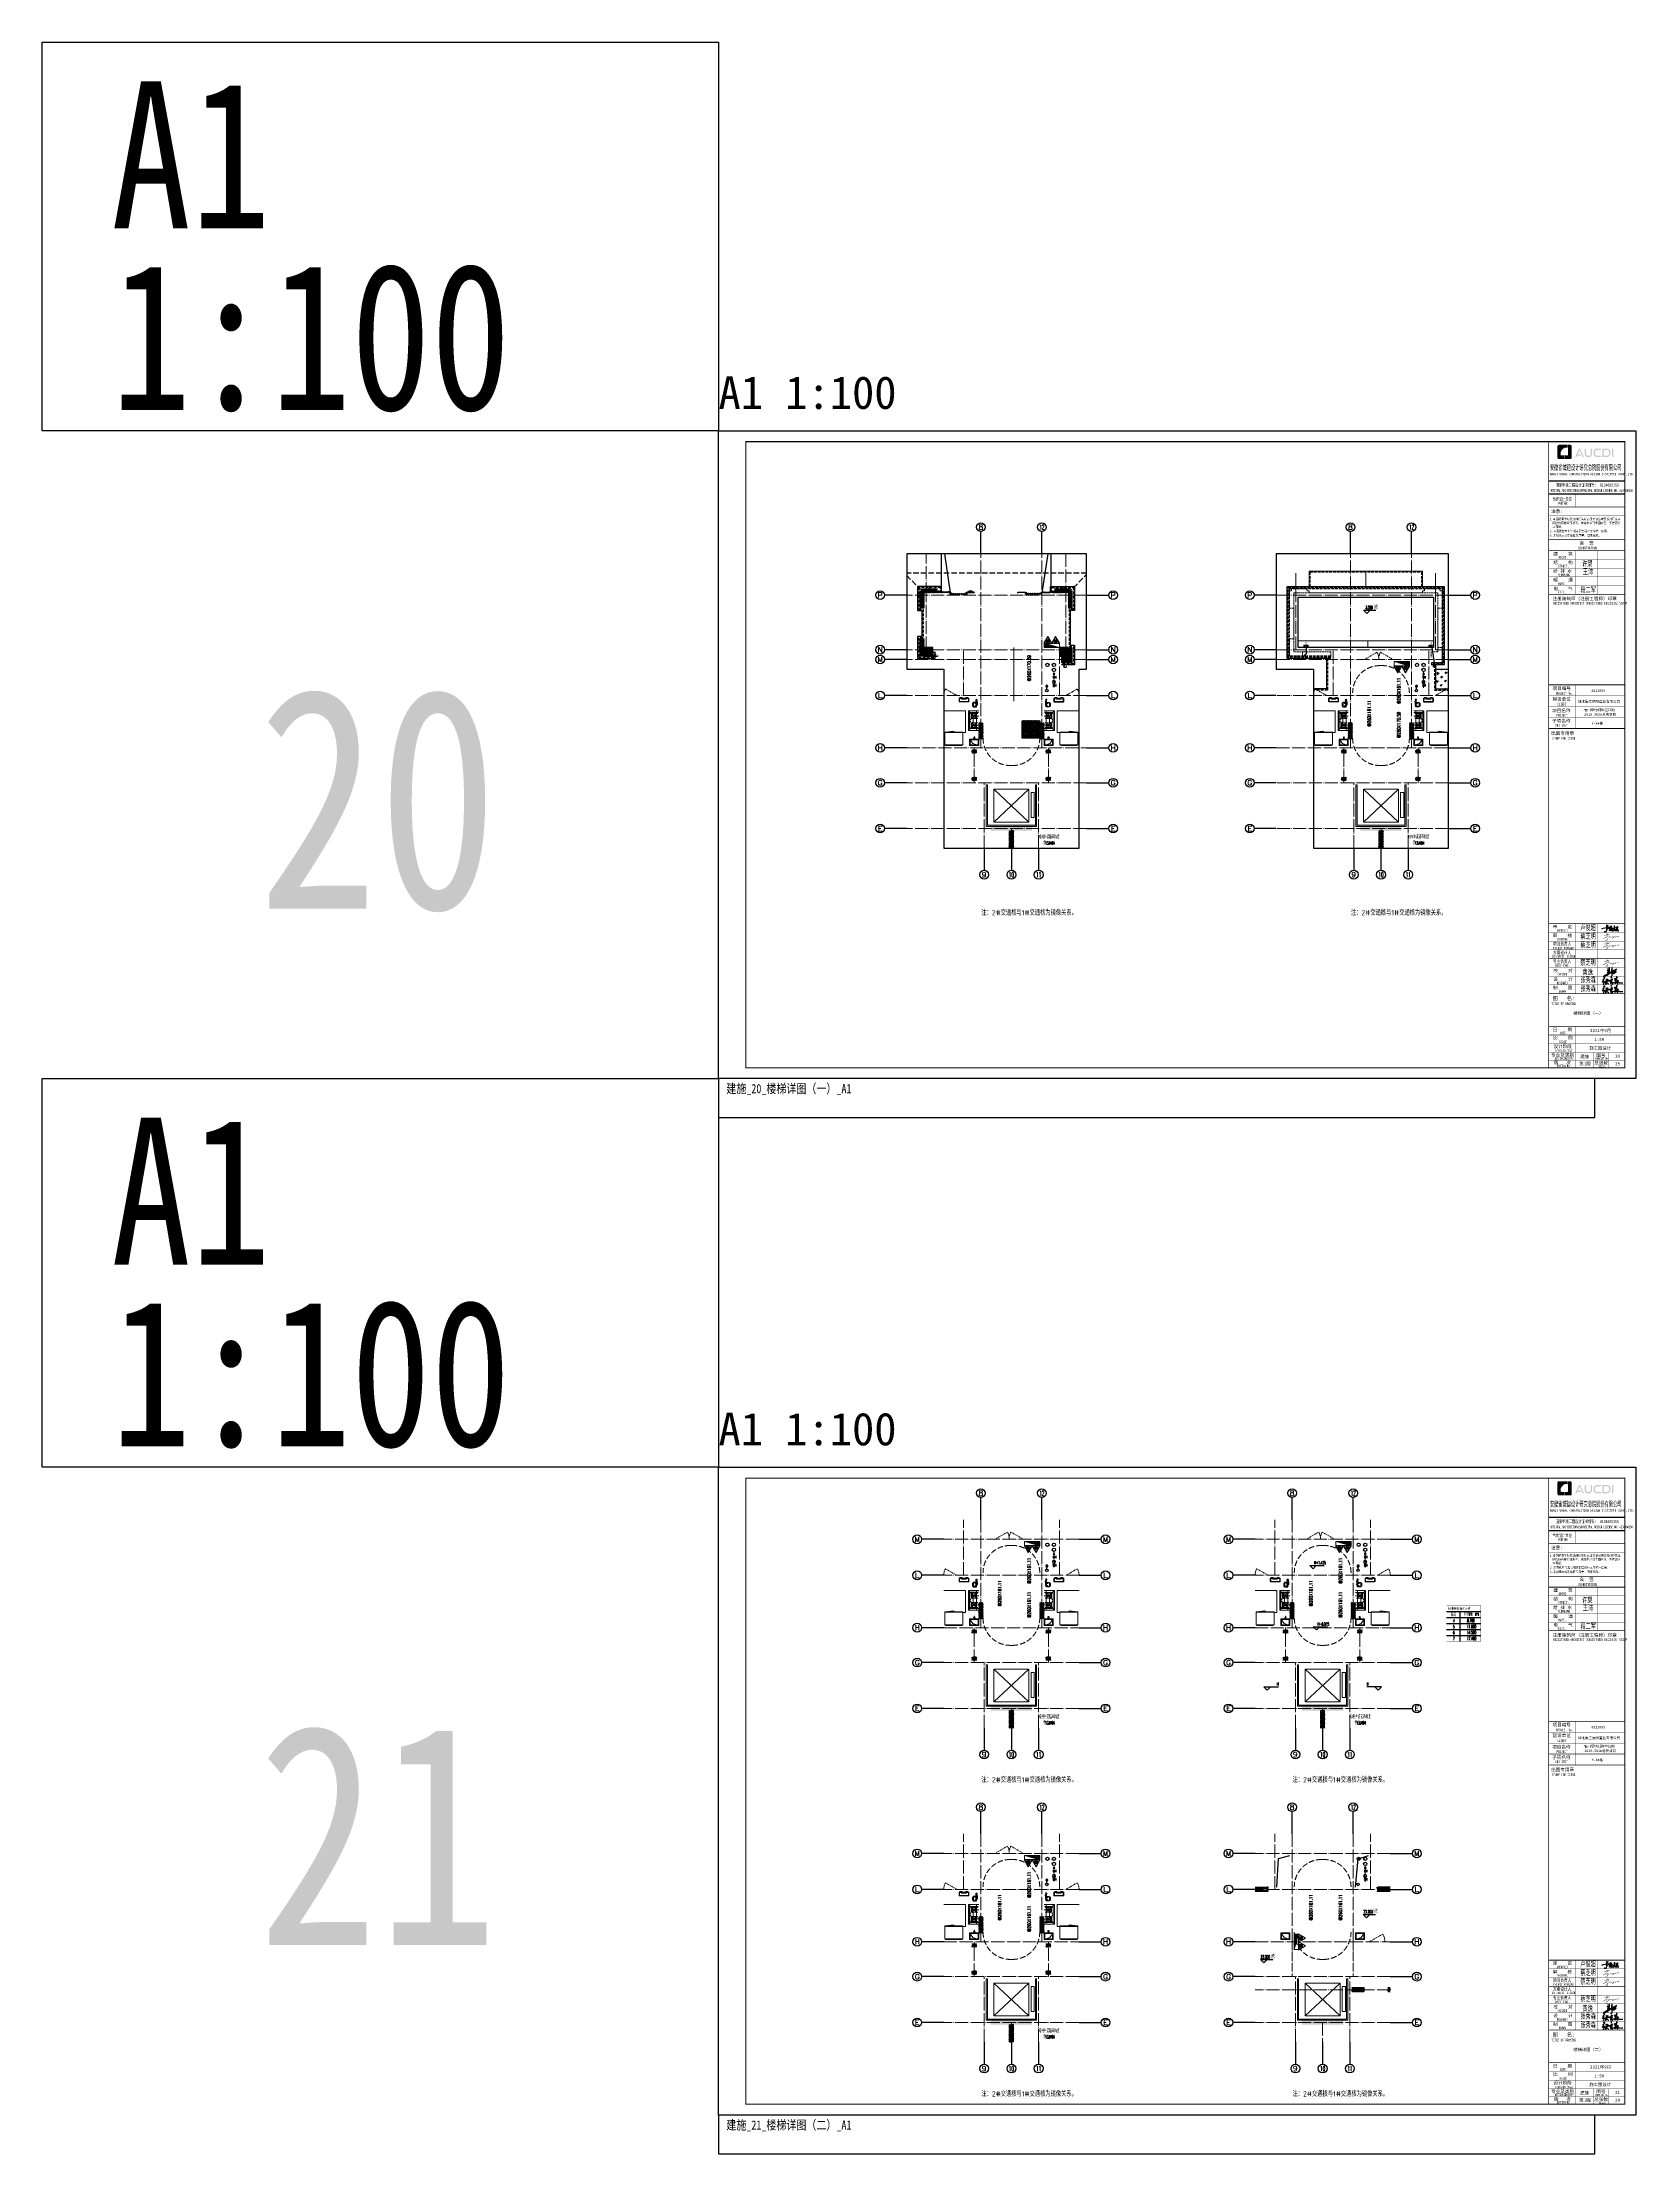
# Model space of a CAD drawing. Extents: x -518115 to 790560, y -210384 to 1628073.
# Drawn here: x 509130 to 582180, y -6684 to 90107 of the extents above; entities that cross this region are included whole.
import ezdxf
from ezdxf.enums import TextEntityAlignment as Align

# ---------------------------------------------------------------- set-up
doc = ezdxf.new("R2010")
doc.units = 0
doc.header["$LTSCALE"] = 1000
doc.header["$MEASUREMENT"] = 0
for name, pattern in [('#P_--_20B1_001_t3$0$DASH', [0.35, 0.25, -0.1]), ('__DASH', [0.35, 0.25, -0.1]), ('DASH', [0.35, 0.25, -0.1]), ('DOTE', [2.42, 2, -0.2, 0.02, -0.2]), ('HIDDEN', [0.375, 0.25, -0.125])]:
    doc.linetypes.add(name, pattern=pattern)
for name, color, linetype in [('3-栏杆1', 135, 'Continuous'), ('A-EQPM-MECH', 191, 'Continuous'), ('AH-FURNITURE', 1, 'Continuous'), ('AXIS', 3, 'Continuous'), ('AXIS_TEXT', 4, 'Continuous'), ('C-Sheet-图框', 101, 'Continuous'), ('DIM_ELEV', 3, 'Continuous'), ('DIM_SYMB', 3, 'Continuous'), ('EQUIP_地漏', 7, 'Continuous'), ('EQUIP_消防', 7, 'Continuous'), ('PUB_TEXT', 4, 'Continuous'), ('ROOF', 183, 'Continuous'), ('text', 7, 'Continuous'), ('VPIPE-凝结', 150, 'Continuous'), ('VPIPE-废水', 31, 'Continuous'), ('VPIPE-消防', 1, 'TG_X'), ('VPIPE-给水', 3, 'TG_J'), ('VPIPE-雨水', 4, 'DASH'), ('保温', 6, 'Continuous'), ('修改标示', 212, 'Continuous'), ('卫生间', 6, 'Continuous'), ('图框', 140, 'Continuous'), ('图签文字', 147, 'Continuous'), ('导图字', 7, 'Continuous'), ('建筑-排气道', 9, 'Continuous'), ('污水', 3, 'Continuous'), ('看线', 251, 'Continuous'), ('立面', 73, 'Continuous'), ('立面-看线', 251, 'Continuous'), ('给水', 4, 'Continuous'), ('铝合金', 144, 'Continuous')]:
    doc.layers.add(name, color=color, linetype=linetype)
for name, color, linetype, lineweight in [('3.5方案汇报，与郭总、侯月琴确定户型_t8$0$STAIR', 2, 'Continuous', 18), ('DOTE', 19, 'DOTE', 9), ('EQUIP_消火栓', 242, 'Continuous', 18), ('LVTRY', 1, 'Continuous', 13), ('PUB_HATCH', 8, 'Continuous', 9), ('STAIR', 2, 'Continuous', 18), ('WINDOW', 144, 'Continuous', 15), ('可改文字', 6, 'Continuous', 18), ('图签', 147, 'Continuous', 18), ('填充', 251, 'Continuous', 5), ('平面-分水线', 214, 'Continuous', 15), ('平面-排水沟', 86, 'Continuous', 15), ('平面-看线', 45, 'Continuous', 15), ('平面-空调预留孔', 173, 'Continuous', 15), ('立面-洞口示意', 152, 'Continuous', 13), ('签名', 7, 'Continuous', 18)]:
    doc.layers.add(name, color=color, linetype=linetype, lineweight=lineweight)
doc.layers.add('yichutu', color=7, linetype='Continuous', true_color=0xffffff, plot=False)
doc.styles.add('_TCH_AXIS', font='COMPLEX', dxfattribs={"bigfont": 'GBCBIG'})
doc.styles.add('_TCH_DIM', font='SIMPLEX.shx', dxfattribs={"width": 0.7, "bigfont": 'GBCBIG.shx'})
doc.styles.add('_TCH_LABEL', font='')
doc.styles.add('COMPLEX', font='COMPLEX')
doc.styles.add('HT', font='')
doc.styles.get("Standard").update_dxf_attribs({"font": 'gbenor.shx', "bigfont": 'gbcbig.shx'})
doc.styles.add('TG_LINETYPE', font='SIMPLEX', dxfattribs={"width": 0.8, "height": 3, "bigfont": 'HZTXT'})
doc.styles.add('宋体', font='', dxfattribs={"height": 50})
doc.styles.add('建筑图签-1', font='', dxfattribs={"width": 0.7})
doc.styles.add('建筑图签-2', font='TXT.shx', dxfattribs={"width": 0.5, "bigfont": 'HZTXT.shx'})
doc.styles.add('黑体', font='')
doc.styles.get('_TCH_LABEL').set_extended_font_data('SimHei')
doc.styles.get('HT').set_extended_font_data('SimHei')
doc.styles.get('宋体').set_extended_font_data('SimSun')
doc.styles.get('建筑图签-1').set_extended_font_data('SimHei')
doc.styles.get('黑体').set_extended_font_data('SimHei')
doc.linetypes.add('TG_J', pattern='A,2,-0.22,["J",TG_LINETYPE,S=0.1,R=0,X=-0.18,Y=-0.15],0', length=2.22)
doc.linetypes.add('TG_X', pattern='A,4,-0.3,["X",TG_LINETYPE,S=0.1,R=0,X=-0.23,Y=-0.15],0', length=4.3)
pattern_1 = [(90, (134710.6, -292080.372), (-16.49778, 1e-15), [9.525, -19.05]), (210, (134710.6, -292080.372), (8.24889, -14.2874966), [9.525, -19.05]), (150, (134710.6, -292070.847), (-8.24889, -14.2874966), [9.525, -19.05])]
pattern_2 = [(45, (-150483.9346, -890217.961), (-2.24506403, 2.24506403), [])]
pattern_3 = [(0, (120541.131, -467154.355), (30.95625, 17.872595), [20.6375, -41.275]), (120, (120541.131, -467154.355), (-30.9562463, 17.8726014), [20.6375, -41.275]), (60, (120541.131, -467154.355), (3.7e-06, 35.7451964), [-41.275, 20.6375])]
pattern_4 = [(0, (120441.769, -470254.354), (30.95625, 17.872595), [20.6375, -41.275]), (120, (120441.769, -470254.354), (-30.9562463, 17.8726014), [20.6375, -41.275]), (60, (120441.769, -470254.354), (3.7e-06, 35.7451964), [-41.275, 20.6375])]
pattern_5 = [(45, (-338491.6835, -730503.131), (-2.24506403, 2.24506403), [])]
pattern_6 = [(45, (-149844.167, -890218.1396), (-2.24506403, 2.24506403), [])]
pattern_7 = [(45, (-150544.1704, -890218.1434), (-2.24506403, 2.24506403), [])]
pattern_8 = [(45, (-149934.1697, -890218.1486), (-2.24506403, 2.24506403), [])]
pattern_9 = [(45, (-150034.1697, -890218.1477), (-2.24506403, 2.24506403), [])]
pattern_10 = [(45, (-150134.1697, -890218.1467), (-2.24506403, 2.24506403), [])]
pattern_11 = [(45, (-150234.1697, -890218.1458), (-2.24506403, 2.24506403), [])]
pattern_12 = [(45, (-150334.1697, -890218.145), (-2.24506403, 2.24506403), [])]
pattern_13 = [(45, (-150434.1697, -890218.144), (-2.24506403, 2.24506403), [])]
pattern_14 = [(45, (-338691.6835, -731572.6303), (-2.24506403, 2.24506403), [])]
pattern_15 = [(45, (120441.77, -314561.355), (0, 47.4157523), [100.584, -33.528]), (135, (120465.476, -314537.647), (3e-15, 47.4157523), [100.584, -33.528])]
pattern_16 = [(90, (120441.769, -314561.355), (-16.49778, 1e-15), [9.525, -19.05]), (210, (120441.769, -314561.355), (8.24889, -14.2874966), [9.525, -19.05]), (150, (120441.769, -314551.83), (-8.24889, -14.2874966), [9.525, -19.05])]
pattern_17 = [(45, (137384.95, -314561.355), (0, 47.4157523), [100.584, -33.528]), (135, (137408.66, -314537.647), (3e-15, 47.4157523), [100.584, -33.528])]
pattern_18 = [(90, (137384.951, -314561.355), (-16.49778, 1e-15), [9.525, -19.05]), (210, (137384.951, -314561.355), (8.24889, -14.2874966), [9.525, -19.05]), (150, (137384.951, -314551.83), (-8.24889, -14.2874966), [9.525, -19.05])]
pattern_19 = [(45, (120441.77, -354892.905), (0, 47.4157523), [100.584, -33.528]), (135, (120465.476, -354869.198), (3e-15, 47.4157523), [100.584, -33.528])]
pattern_20 = [(90, (120441.769, -354892.905), (-16.49778, 1e-15), [9.525, -19.05]), (210, (120441.769, -354892.905), (8.24889, -14.2874966), [9.525, -19.05]), (150, (120441.769, -354883.38), (-8.24889, -14.2874966), [9.525, -19.05])]
pattern_21 = [(45, (120441.77, -369288.734), (0, 47.4157523), [100.584, -33.528]), (135, (120465.476, -369265.026), (3e-15, 47.4157523), [100.584, -33.528])]
pattern_22 = [(90, (120441.769, -369288.734), (-16.49778, 1e-15), [9.525, -19.05]), (210, (120441.769, -369288.734), (8.24889, -14.2874966), [9.525, -19.05]), (150, (120441.769, -369279.209), (-8.24889, -14.2874966), [9.525, -19.05])]
pattern_23 = [(45, (134710.6, -354892.905), (0, 47.4157523), [100.584, -33.528]), (135, (134734.307, -354869.198), (3e-15, 47.4157523), [100.584, -33.528])]
pattern_24 = [(90, (134710.6, -354892.905), (-16.49778, 1e-15), [9.525, -19.05]), (210, (134710.6, -354892.905), (8.24889, -14.2874966), [9.525, -19.05]), (150, (134710.6, -354883.38), (-8.24889, -14.2874966), [9.525, -19.05])]

# ---------------------------------------------------------------- blocks, each defined once
blk = doc.blocks.new('ljc')
at = {"linetype": 'Continuous'}
h = blk.add_hatch(color=0, dxfattribs=at)
h.paths.add_polyline_path([(2023, 1568), (2019, 1564), (2020, 1562), (2024, 1562), (2022, 1552), (1955, 1538), (1933, 1530), (1930, 1527), (1929, 1525), (1931, 1523), (1944, 1524), (1946, 1526), (1942, 1528), (1960, 1535), (1967, 1535), (1975, 1538), (1985, 1539), (1998, 1543), (2010, 1544), (2018, 1547), (2025, 1546), (2035, 1549), (2061, 1550), (2052, 1537), (2042, 1528), (2028, 1521), (2023, 1521), (2018, 1526), (2015, 1527), (2013, 1525), (2013, 1521), (2019, 1516), (2022, 1508), (2022, 1494), (2012, 1477), (2000, 1469), (1988, 1467), (1982, 1473), (1980, 1480), (1978, 1482), (1978, 1475), (1981, 1468), (1988, 1463), (1994, 1463), (2005, 1467), (2018, 1478), (2027, 1493), (2028, 1504), (2025, 1517), (2033, 1518), (2054, 1533), (2067, 1549), (2067, 1552), (2064, 1555), (2029, 1553), (2036, 1575), (2049, 1591), (2047, 1593), (2043, 1592), (2028, 1573), (2025, 1589), (2021, 1597), (2018, 1599), (2017, 1597), (2020, 1590)])
h.paths.add_polyline_path([(2081, 1522), (2081, 1528), (2075, 1541), (2093, 1562), (2097, 1572), (2094, 1577), (2087, 1576), (2089, 1572), (2092, 1572), (2091, 1567), (2080, 1551), (2066, 1537), (2065, 1535), (2067, 1533), (2073, 1535), (2077, 1523), (2077, 1513), (2072, 1496), (2072, 1492), (2074, 1490), (2078, 1494), (2083, 1510), (2099, 1510), (2119, 1507), (2119, 1500), (2116, 1496), (2108, 1493), (2087, 1496), (2084, 1492), (2087, 1489), (2103, 1488), (2122, 1483), (2140, 1484), (2148, 1482), (2152, 1486), (2152, 1491), (2148, 1488), (2125, 1488), (2114, 1490), (2124, 1499), (2126, 1509), (2121, 1512), (2119, 1511), (2108, 1514), (2124, 1523), (2132, 1532), (2130, 1535), (2121, 1536), (2115, 1533), (2109, 1533), (2123, 1555), (2121, 1559), (2114, 1557), (2116, 1564), (2115, 1569), (2111, 1573), (2105, 1572), (2093, 1554)])
h.paths.add_polyline_path([(2089, 1535), (2097, 1535), (2112, 1551), (2116, 1552), (2111, 1543), (2099, 1528), (2101, 1526), (2114, 1528), (2121, 1531), (2124, 1530), (2118, 1524), (2101, 1515), (2084, 1514), (2084, 1518)], flags=16)
h.paths.add_polyline_path([(2093, 1537), (2095, 1540), (2103, 1546), (2096, 1537)], flags=16)
h.paths.add_polyline_path([(2093, 1544), (2094, 1549), (2106, 1568), (2109, 1569), (2111, 1567), (2108, 1554), (2104, 1550)], flags=16)
h.paths.add_polyline_path([(2141, 1534), (2138, 1533), (2137, 1531), (2142, 1527), (2155, 1522), (2158, 1523), (2153, 1528)])
h.paths.add_polyline_path([(2175, 1522), (2173, 1524), (2172, 1546), (2183, 1545), (2185, 1547), (2183, 1557), (2178, 1566), (2177, 1561), (2180, 1556), (2181, 1550), (2175, 1550), (2170, 1554), (2169, 1574), (2171, 1574), (2175, 1569), (2176, 1571), (2170, 1579), (2167, 1579), (2165, 1577), (2164, 1562), (2166, 1553), (2163, 1553), (2162, 1551), (2167, 1547), (2169, 1537), (2169, 1524), (2166, 1521), (2165, 1517), (2168, 1513), (2170, 1513), (2173, 1517), (2180, 1517), (2178, 1502), (2175, 1500), (2167, 1499), (2175, 1496), (2180, 1497), (2183, 1500), (2184, 1511), (2187, 1521), (2185, 1523)])
h.paths.add_polyline_path([(2233, 1542), (2233, 1564), (2231, 1567), (2215, 1558), (2210, 1557), (2206, 1552), (2211, 1548), (2211, 1551), (2229, 1560), (2228, 1542), (2227, 1537), (2224, 1533), (2220, 1534), (2213, 1542), (2211, 1543), (2209, 1541), (2209, 1508), (2189, 1508), (2187, 1506), (2191, 1503), (2213, 1503), (2217, 1511), (2222, 1516), (2232, 1518), (2234, 1513), (2234, 1505), (2227, 1505), (2232, 1502), (2232, 1500), (2228, 1497), (2229, 1493), (2239, 1495), (2243, 1489), (2243, 1486), (2212, 1492), (2189, 1492), (2179, 1494), (2176, 1496), (2167, 1496), (2164, 1498), (2154, 1499), (2147, 1503), (2144, 1503), (2143, 1501), (2144, 1498), (2153, 1494), (2174, 1491), (2186, 1487), (2211, 1487), (2222, 1484), (2230, 1484), (2243, 1480), (2249, 1480), (2251, 1482), (2244, 1496), (2246, 1499), (2238, 1503), (2239, 1513), (2237, 1520), (2233, 1523), (2224, 1522), (2214, 1516), (2212, 1522), (2213, 1536), (2220, 1530), (2228, 1530), (2230, 1532)])
at = {"color": 0, "linetype": 'Continuous', "elevation": 16426272}
for points in [[(1930, 1527), (1929, 1525), (1931, 1523), (1944, 1524), (1946, 1526), (1942, 1528), (1960, 1535), (1967, 1535), (1975, 1538), (1985, 1539), (1998, 1543), (2010, 1544), (2018, 1547), (2025, 1546), (2035, 1549), (2061, 1550), (2052, 1537), (2042, 1528), (2028, 1521), (2023, 1521), (2018, 1526), (2015, 1527), (2013, 1525), (2013, 1521), (2019, 1516), (2022, 1508), (2022, 1494), (2012, 1477), (2000, 1469), (1988, 1467), (1982, 1473), (1980, 1480), (1978, 1482), (1978, 1475), (1981, 1468), (1988, 1463), (1994, 1463), (2005, 1467), (2018, 1478), (2027, 1493), (2028, 1504), (2025, 1517), (2033, 1518), (2054, 1533), (2067, 1549), (2067, 1552), (2064, 1555), (2029, 1553), (2036, 1575), (2049, 1591), (2047, 1593), (2043, 1592), (2028, 1573), (2025, 1589), (2021, 1597), (2018, 1599), (2017, 1597), (2020, 1590), (2023, 1568), (2019, 1564), (2020, 1562), (2024, 1562), (2022, 1552), (1955, 1538), (1933, 1530), (1930, 1527)], [(2016, 1561), (2015, 1560), (2017, 1560), (2016, 1561)], [(2017, 1562), (2016, 1561), (2019, 1561), (2017, 1562)], [(2066, 1537), (2065, 1535), (2067, 1533), (2073, 1535), (2077, 1523), (2077, 1513), (2072, 1496), (2072, 1492), (2074, 1490), (2078, 1494), (2083, 1510), (2099, 1510), (2119, 1507), (2119, 1500), (2116, 1496), (2108, 1493), (2087, 1496), (2084, 1492), (2087, 1489), (2103, 1488), (2122, 1483), (2140, 1484), (2148, 1482), (2152, 1486), (2152, 1491), (2148, 1488), (2125, 1488), (2114, 1490), (2124, 1499), (2126, 1509), (2121, 1512), (2119, 1511), (2108, 1514), (2124, 1523), (2132, 1532), (2130, 1535), (2121, 1536), (2115, 1533), (2109, 1533), (2123, 1555), (2121, 1559), (2114, 1557), (2116, 1564), (2115, 1569), (2111, 1573), (2105, 1572), (2093, 1554), (2081, 1522), (2081, 1528), (2075, 1541), (2093, 1562), (2097, 1572), (2094, 1577), (2087, 1576), (2089, 1572), (2092, 1572), (2091, 1567), (2080, 1551), (2066, 1537)], [(2084, 1514), (2084, 1518), (2089, 1535), (2097, 1535), (2112, 1551), (2116, 1552), (2111, 1543), (2099, 1528), (2101, 1526), (2114, 1528), (2121, 1531), (2124, 1530), (2118, 1524), (2101, 1515), (2084, 1514)], [(2093, 1544), (2094, 1549), (2106, 1568), (2109, 1569), (2111, 1567), (2108, 1554), (2104, 1550), (2093, 1544)], [(2093, 1537), (2095, 1540), (2103, 1546), (2096, 1537), (2093, 1537)], [(2138, 1533), (2137, 1531), (2142, 1527), (2155, 1522), (2158, 1523), (2153, 1528), (2141, 1534), (2138, 1533)], [(2144, 1503), (2143, 1501), (2144, 1498), (2153, 1494), (2174, 1491), (2186, 1487), (2211, 1487), (2222, 1484), (2230, 1484), (2243, 1480), (2249, 1480), (2251, 1482), (2244, 1496), (2246, 1499), (2238, 1503), (2239, 1513), (2237, 1520), (2233, 1523), (2224, 1522), (2214, 1516), (2212, 1522), (2213, 1536), (2220, 1530), (2228, 1530), (2230, 1532), (2233, 1542), (2233, 1564), (2231, 1567), (2215, 1558), (2210, 1557), (2206, 1552), (2211, 1548), (2211, 1551), (2229, 1560), (2228, 1542), (2227, 1537), (2224, 1533), (2220, 1534), (2213, 1542), (2211, 1543), (2209, 1541), (2209, 1508), (2189, 1508), (2187, 1506), (2191, 1503), (2213, 1503), (2217, 1511), (2222, 1516), (2232, 1518), (2234, 1513), (2234, 1505), (2227, 1505), (2232, 1502), (2232, 1500), (2228, 1497), (2229, 1493), (2239, 1495), (2243, 1489), (2243, 1486), (2212, 1492), (2189, 1492), (2179, 1494), (2176, 1496), (2167, 1496), (2164, 1498), (2154, 1499), (2147, 1503), (2144, 1503)], [(2163, 1553), (2162, 1551), (2167, 1547), (2169, 1537), (2169, 1524), (2166, 1521), (2165, 1517), (2168, 1513), (2170, 1513), (2173, 1517), (2180, 1517), (2178, 1502), (2175, 1500), (2167, 1499), (2175, 1496), (2180, 1497), (2183, 1500), (2184, 1511), (2187, 1521), (2185, 1523), (2175, 1522), (2173, 1524), (2172, 1546), (2183, 1545), (2185, 1547), (2183, 1557), (2178, 1566), (2177, 1561), (2180, 1556), (2181, 1550), (2175, 1550), (2170, 1554), (2169, 1574), (2171, 1574), (2175, 1569), (2176, 1571), (2170, 1579), (2167, 1579), (2165, 1577), (2164, 1562), (2166, 1553), (2163, 1553)], [(2177, 1569), (2176, 1570), (2175, 1567), (2177, 1565), (2177, 1569)]]:
    blk.add_lwpolyline(points, dxfattribs=at)
blk = doc.blocks.new('院标1')
h = blk.add_hatch(color=150)
h.dxf.hatch_style = 1
h.set_gradient(color1=(33, 113, 253), color2=(33, 113, 253), tint=1, name='INVCURVED')
edge = h.paths.add_edge_path()
edge.add_spline(control_points=[(116373, 648379), (116379, 648379), (116382, 648379), (116391, 648379), (116391, 648379), (116391, 648379), (116616, 648379), (116616, 648379), (116616, 648379), (116616, 648379), (116616, 648054), (116616, 648054), (116616, 648054), (116616, 648054), (116108, 648054), (116108, 648054), (116108, 648054), (116028, 648054), (115963, 648111), (115963, 648199), (115963, 648199), (115963, 648199), (115963, 649215), (115963, 649215), (115963, 649215), (115963, 649295), (116018, 649360), (116108, 649360), (116108, 649360), (116108, 649360), (116897, 649360), (116897, 649360), (116897, 649360), (116897, 649360), (116897, 649080), (116897, 649080), (116897, 649080), (116897, 649080), (116566, 649140), (116356, 648859), (116356, 648859), (116245, 648719), (116240, 648545), (116247, 648466), (116247, 648466), (116254, 648386), (116247, 648466), (116247, 648466), (116247, 648466), (116247, 648466), (116258, 648374), (116373, 648379)], knot_values=[0, 0, 0, 0, 0.0714286, 0.0714286, 0.0714286, 0.1071429, 0.1428571, 0.1428571, 0.1428571, 0.1785714, 0.2142857, 0.2142857, 0.2142857, 0.25, 0.2857143, 0.2857143, 0.2857143, 0.3214286, 0.3571429, 0.3571429, 0.3571429, 0.3928571, 0.4285714, 0.4285714, 0.4285714, 0.4642857, 0.5, 0.5, 0.5, 0.5357143, 0.5714286, 0.5714286, 0.5714286, 0.6071429, 0.6428571, 0.6428571, 0.6428571, 0.6785714, 0.7142857, 0.7142857, 0.7142857, 0.75, 0.7857143, 0.7857143, 0.7857143, 0.8214286, 0.8571429, 0.8571429, 0.8571429, 0.9285714, 1, 1, 1, 1], degree=3, periodic=0)
h = blk.add_hatch(color=150)
h.dxf.hatch_style = 1
h.set_gradient(color1=(33, 113, 253), color2=(33, 113, 253), tint=1, name='INVCURVED')
edge = h.paths.add_edge_path()
edge.add_spline(control_points=[(117268, 649215), (117268, 649215), (117268, 648199), (117268, 648199), (117268, 648199), (117268, 648114), (117212, 648054), (117123, 648054), (117123, 648054), (117123, 648054), (116663, 648054), (116663, 648054), (116663, 648054), (116663, 648054), (116663, 648379), (116663, 648379), (116663, 648379), (116663, 648379), (116865, 648379), (116865, 648379), (116865, 648379), (116907, 648379), (116941, 648413), (116941, 648455), (116941, 648455), (116941, 648455), (116941, 649360), (116941, 649360), (116941, 649360), (116941, 649360), (117123, 649360), (117123, 649360), (117123, 649360), (117204, 649360), (117268, 649306), (117268, 649215)], knot_values=[0, 0, 0, 0, 0.1, 0.1, 0.1, 0.15, 0.2, 0.2, 0.2, 0.25, 0.3, 0.3, 0.3, 0.35, 0.4, 0.4, 0.4, 0.45, 0.5, 0.5, 0.5, 0.55, 0.6, 0.6, 0.6, 0.65, 0.7, 0.7, 0.7, 0.75, 0.8, 0.8, 0.8, 0.9, 1, 1, 1, 1], degree=3, periodic=0)
blk = doc.blocks.new('A$C549D2611')
at = {"layer": '图框'}
h = blk.add_hatch(color=256, dxfattribs=at)
h.paths.add_polyline_path([(40957, -821), (41019, -821), (41019, -1206), (40957, -1206)])
h.paths.add_polyline_path([(40580, -879), (40580, -1142), (40761, -1142), (40823, -1089), (40823, -929), (40762, -879)], flags=16)
h.paths.add_polyline_path([(40521, -820), (40521, -1201), (40782, -1201), (40882, -1116), (40882, -902), (40784, -820)])
h.paths.add_polyline_path([(40450, -818), (40450, -876), (40246, -876), (40180, -931), (40180, -1091), (40246, -1142), (40451, -1142), (40451, -1203), (40219, -1203), (40118, -1116), (40118, -902), (40217, -818)])
h.paths.add_polyline_path([(39708, -819), (39769, -819), (39769, -1074), (39826, -1140), (39931, -1140), (39988, -1074), (39988, -819), (40045, -819), (40045, -1093), (39963, -1202), (39794, -1202), (39708, -1092)])
h.paths.add_polyline_path([(39442, -820), (39501, -820), (39672, -1202), (39614, -1202), (39473, -885), (39386, -1079), (39522, -1079), (39552, -1137), (39361, -1137), (39332, -1203), (39271, -1203)])
at = {"layer": '签名'}
h = blk.add_hatch(color=2, dxfattribs=at)
h.dxf.hatch_style = 1
h.paths.add_polyline_path([(40757, -23091), (40757, -23088), (40760, -23085), (40759, -23083), (40763, -23080), (40771, -23068), (40776, -23086)], flags=16)
h.paths.add_polyline_path([(40748, -23110), (40748, -23107), (40753, -23102), (40758, -23102), (40771, -23098), (40778, -23098), (40779, -23117), (40777, -23124), (40775, -23126), (40769, -23127), (40755, -23118)], flags=16)
h.paths.add_polyline_path([(40682, -23361), (40685, -23346), (40689, -23342), (40689, -23338), (40693, -23336), (40695, -23328), (40698, -23327), (40704, -23320), (40708, -23318), (40717, -23306), (40722, -23305), (40730, -23297), (40736, -23294), (40740, -23289), (40748, -23287), (40751, -23284), (40753, -23284), (40754, -23288), (40757, -23291), (40758, -23300), (40760, -23304), (40759, -23319), (40744, -23341), (40742, -23341), (40730, -23353), (40728, -23353), (40714, -23363), (40710, -23363), (40706, -23366), (40687, -23366)], flags=16)
h.paths.add_polyline_path([(40672, -23356), (40671, -23357), (40674, -23367), (40681, -23374), (40691, -23377), (40707, -23378), (40709, -23376), (40724, -23372), (40731, -23368), (40734, -23364), (40739, -23362), (40744, -23356), (40746, -23357), (40747, -23354), (40758, -23344), (40758, -23342), (40762, -23338), (40769, -23326), (40772, -23311), (40775, -23306), (40771, -23301), (40769, -23290), (40767, -23288), (40766, -23283), (40763, -23280), (40763, -23277), (40766, -23277), (40772, -23272), (40780, -23269), (40783, -23265), (40787, -23265), (40791, -23262), (40802, -23259), (40804, -23256), (40807, -23256), (40816, -23251), (40820, -23251), (40821, -23249), (40826, -23248), (40832, -23244), (40836, -23244), (40840, -23241), (40858, -23236), (40860, -23234), (40870, -23232), (40875, -23229), (40879, -23229), (40892, -23224), (40897, -23224), (40907, -23219), (40912, -23220), (40918, -23217), (40930, -23215), (40932, -23213), (40935, -23214), (40938, -23212), (40952, -23211), (40956, -23209), (41024, -23203), (41035, -23204), (41040, -23206), (41042, -23209), (41040, -23213), (41036, -23214), (41032, -23218), (41026, -23220), (40995, -23241), (40991, -23246), (40985, -23249), (40981, -23254), (40979, -23254), (40977, -23258), (40973, -23258), (40971, -23260), (40973, -23262), (40965, -23269), (40966, -23275), (40972, -23280), (40976, -23277), (40980, -23277), (40985, -23273), (40989, -23272), (41003, -23261), (41008, -23259), (41010, -23256), (41014, -23256), (41021, -23250), (41025, -23249), (41049, -23227), (41054, -23218), (41058, -23214), (41061, -23215), (41064, -23212), (41073, -23210), (41074, -23208), (41078, -23208), (41082, -23205), (41096, -23201), (41112, -23201), (41110, -23207), (41106, -23212), (41098, -23216), (41092, -23225), (41094, -23233), (41098, -23235), (41103, -23235), (41106, -23231), (41109, -23231), (41130, -23216), (41137, -23214), (41146, -23205), (41154, -23203), (41157, -23199), (41159, -23200), (41185, -23188), (41189, -23188), (41202, -23182), (41222, -23177), (41224, -23175), (41235, -23175), (41245, -23172), (41252, -23174), (41252, -23179), (41247, -23185), (41247, -23188), (41243, -23192), (41241, -23197), (41235, -23201), (41228, -23212), (41230, -23218), (41234, -23222), (41238, -23221), (41249, -23208), (41252, -23201), (41259, -23193), (41259, -23191), (41263, -23187), (41268, -23178), (41268, -23170), (41262, -23163), (41253, -23161), (41229, -23162), (41221, -23166), (41216, -23165), (41197, -23173), (41186, -23175), (41182, -23179), (41168, -23183), (41155, -23191), (41150, -23192), (41143, -23198), (41140, -23198), (41137, -23201), (41125, -23206), (41128, -23200), (41124, -23190), (41118, -23190), (41115, -23188), (41105, -23188), (41082, -23193), (41075, -23197), (41055, -23204), (41052, -23198), (41044, -23194), (41040, -23195), (41038, -23192), (41026, -23191), (41010, -23192), (41007, -23194), (40997, -23193), (40990, -23194), (40987, -23196), (40969, -23196), (40963, -23198), (40961, -23197), (40957, -23200), (40947, -23199), (40937, -23201), (40934, -23203), (40909, -23207), (40907, -23210), (40894, -23212), (40878, -23218), (40858, -23223), (40855, -23226), (40853, -23225), (40841, -23231), (40835, -23232), (40816, -23241), (40813, -23241), (40806, -23246), (40803, -23246), (40799, -23249), (40795, -23249), (40784, -23256), (40779, -23257), (40774, -23262), (40771, -23262), (40769, -23265), (40766, -23265), (40756, -23271), (40749, -23260), (40737, -23248), (40725, -23239), (40720, -23237), (40714, -23231), (40698, -23231), (40696, -23233), (40703, -23241), (40714, -23247), (40717, -23247), (40739, -23265), (40746, -23274), (40746, -23277), (40738, -23281), (40731, -23287), (40727, -23288), (40723, -23293), (40718, -23295), (40713, -23301), (40708, -23303), (40684, -23328), (40676, -23343), (40676, -23347), (40673, -23350)])
h.paths.add_polyline_path([(40551, -23280), (40550, -23281), (40550, -23286), (40555, -23290), (40566, -23289), (40580, -23282), (40582, -23279), (40589, -23278), (40594, -23273), (40598, -23272), (40602, -23267), (40608, -23265), (40610, -23261), (40613, -23261), (40633, -23244), (40635, -23244), (40638, -23240), (40644, -23239), (40653, -23233), (40659, -23232), (40669, -23227), (40675, -23227), (40678, -23224), (40685, -23223), (40688, -23220), (40698, -23219), (40705, -23215), (40707, -23216), (40709, -23214), (40721, -23212), (40744, -23204), (40750, -23204), (40791, -23195), (40794, -23196), (40809, -23193), (40829, -23194), (40832, -23192), (40858, -23192), (40874, -23195), (40872, -23199), (40867, -23203), (40866, -23208), (40869, -23212), (40874, -23212), (40883, -23203), (40887, -23192), (40884, -23186), (40874, -23182), (40863, -23181), (40857, -23183), (40853, -23181), (40829, -23181), (40819, -23183), (40814, -23182), (40809, -23184), (40804, -23183), (40800, -23185), (40796, -23184), (40779, -23186), (40773, -23189), (40769, -23188), (40761, -23191), (40748, -23192), (40746, -23194), (40745, -23193), (40717, -23202), (40708, -23203), (40704, -23206), (40695, -23207), (40694, -23209), (40661, -23220), (40669, -23210), (40698, -23181), (40714, -23158), (40720, -23152), (40721, -23147), (40725, -23145), (40741, -23120), (40749, -23128), (40762, -23136), (40767, -23141), (40776, -23142), (40782, -23137), (40786, -23131), (40785, -23129), (40787, -23125), (40789, -23109), (40789, -23099), (40787, -23097), (40788, -23095), (40794, -23093), (40797, -23094), (40800, -23092), (40810, -23092), (40813, -23090), (40818, -23091), (40823, -23088), (40843, -23086), (40850, -23081), (40850, -23074), (40846, -23070), (40839, -23070), (40822, -23076), (40815, -23075), (40805, -23080), (40785, -23084), (40779, -23066), (40777, -23049), (40771, -23046), (40764, -23047), (40762, -23049), (40758, -23062), (40754, -23068), (40753, -23073), (40743, -23094), (40740, -23093), (40738, -23095), (40733, -23093), (40700, -23050), (40694, -23045), (40690, -23045), (40687, -23047), (40688, -23056), (40705, -23074), (40722, -23099), (40716, -23100), (40714, -23102), (40700, -23104), (40698, -23106), (40693, -23106), (40671, -23112), (40668, -23111), (40667, -23113), (40646, -23115), (40638, -23118), (40629, -23118), (40623, -23121), (40617, -23121), (40614, -23119), (40612, -23121), (40593, -23121), (40591, -23123), (40591, -23132), (40595, -23137), (40612, -23136), (40616, -23138), (40619, -23134), (40631, -23130), (40634, -23131), (40645, -23127), (40655, -23127), (40658, -23125), (40662, -23125), (40664, -23123), (40667, -23124), (40683, -23119), (40687, -23120), (40695, -23118), (40697, -23115), (40706, -23115), (40711, -23112), (40715, -23113), (40718, -23110), (40731, -23109), (40733, -23110), (40733, -23113), (40728, -23119), (40727, -23123), (40723, -23126), (40720, -23134), (40711, -23145), (40705, -23156), (40701, -23159), (40687, -23178), (40649, -23217), (40634, -23230), (40608, -23242), (40601, -23247), (40594, -23249), (40590, -23253), (40579, -23258), (40571, -23265), (40567, -23265), (40558, -23275)])
h = blk.add_hatch(color=2, dxfattribs=at)
h.dxf.hatch_style = 1
h.paths.add_polyline_path([(40757, -23491), (40757, -23488), (40760, -23485), (40759, -23483), (40763, -23480), (40771, -23468), (40776, -23486)], flags=16)
h.paths.add_polyline_path([(40748, -23510), (40748, -23507), (40753, -23502), (40758, -23502), (40771, -23498), (40778, -23498), (40779, -23517), (40777, -23524), (40775, -23526), (40769, -23527), (40755, -23518)], flags=16)
h.paths.add_polyline_path([(40682, -23761), (40685, -23746), (40689, -23742), (40689, -23738), (40693, -23736), (40695, -23728), (40698, -23727), (40704, -23720), (40708, -23718), (40717, -23706), (40722, -23705), (40730, -23697), (40736, -23694), (40740, -23689), (40748, -23687), (40751, -23684), (40753, -23684), (40754, -23688), (40757, -23691), (40758, -23700), (40760, -23704), (40759, -23719), (40744, -23741), (40742, -23741), (40730, -23753), (40728, -23753), (40714, -23763), (40710, -23763), (40706, -23766), (40687, -23766)], flags=16)
h.paths.add_polyline_path([(40672, -23756), (40671, -23757), (40674, -23767), (40681, -23774), (40691, -23777), (40707, -23778), (40709, -23776), (40724, -23772), (40731, -23768), (40734, -23764), (40739, -23762), (40744, -23756), (40746, -23757), (40747, -23754), (40758, -23744), (40758, -23742), (40762, -23738), (40769, -23726), (40772, -23711), (40775, -23706), (40771, -23701), (40769, -23690), (40767, -23688), (40766, -23683), (40763, -23680), (40763, -23677), (40766, -23677), (40772, -23672), (40780, -23669), (40783, -23665), (40787, -23665), (40791, -23662), (40802, -23659), (40804, -23656), (40807, -23656), (40816, -23651), (40820, -23651), (40821, -23649), (40826, -23648), (40832, -23644), (40836, -23644), (40840, -23641), (40858, -23636), (40860, -23634), (40870, -23632), (40875, -23629), (40879, -23629), (40892, -23624), (40897, -23624), (40907, -23619), (40912, -23620), (40918, -23617), (40930, -23615), (40932, -23613), (40935, -23614), (40938, -23612), (40952, -23611), (40956, -23609), (41024, -23603), (41035, -23604), (41040, -23606), (41042, -23609), (41040, -23613), (41036, -23614), (41032, -23618), (41026, -23620), (40995, -23641), (40991, -23646), (40985, -23649), (40981, -23654), (40979, -23654), (40977, -23658), (40973, -23658), (40971, -23660), (40973, -23662), (40965, -23669), (40966, -23675), (40972, -23680), (40976, -23677), (40980, -23677), (40985, -23673), (40989, -23672), (41003, -23661), (41008, -23659), (41010, -23656), (41014, -23656), (41021, -23650), (41025, -23649), (41049, -23627), (41054, -23618), (41058, -23614), (41061, -23615), (41064, -23612), (41073, -23610), (41074, -23608), (41078, -23608), (41082, -23605), (41096, -23601), (41112, -23601), (41110, -23607), (41106, -23612), (41098, -23616), (41092, -23625), (41094, -23633), (41098, -23635), (41103, -23635), (41106, -23631), (41109, -23631), (41130, -23616), (41137, -23614), (41146, -23605), (41154, -23603), (41157, -23599), (41159, -23600), (41185, -23588), (41189, -23588), (41202, -23582), (41222, -23577), (41224, -23575), (41235, -23575), (41245, -23572), (41252, -23574), (41252, -23579), (41247, -23585), (41247, -23588), (41243, -23592), (41241, -23597), (41235, -23601), (41228, -23612), (41230, -23618), (41234, -23622), (41238, -23621), (41249, -23608), (41252, -23601), (41259, -23593), (41259, -23591), (41263, -23587), (41268, -23578), (41268, -23570), (41262, -23563), (41253, -23561), (41229, -23562), (41221, -23566), (41216, -23565), (41197, -23573), (41186, -23575), (41182, -23579), (41168, -23583), (41155, -23591), (41150, -23592), (41143, -23598), (41140, -23598), (41137, -23601), (41125, -23606), (41128, -23600), (41124, -23590), (41118, -23590), (41115, -23588), (41105, -23588), (41082, -23593), (41075, -23597), (41055, -23604), (41052, -23598), (41044, -23594), (41040, -23595), (41038, -23592), (41026, -23591), (41010, -23592), (41007, -23594), (40997, -23593), (40990, -23594), (40987, -23596), (40969, -23596), (40963, -23598), (40961, -23597), (40957, -23600), (40947, -23599), (40937, -23601), (40934, -23603), (40909, -23607), (40907, -23610), (40894, -23612), (40878, -23618), (40858, -23623), (40855, -23626), (40853, -23625), (40841, -23631), (40835, -23632), (40816, -23641), (40813, -23641), (40806, -23646), (40803, -23646), (40799, -23649), (40795, -23649), (40784, -23656), (40779, -23657), (40774, -23662), (40771, -23662), (40769, -23665), (40766, -23665), (40756, -23671), (40749, -23660), (40737, -23648), (40725, -23639), (40720, -23637), (40714, -23631), (40698, -23631), (40696, -23633), (40703, -23641), (40714, -23647), (40717, -23647), (40739, -23665), (40746, -23674), (40746, -23677), (40738, -23681), (40731, -23687), (40727, -23688), (40723, -23693), (40718, -23695), (40713, -23701), (40708, -23703), (40684, -23728), (40676, -23743), (40676, -23747), (40673, -23750)])
h.paths.add_polyline_path([(40551, -23680), (40550, -23681), (40550, -23686), (40555, -23690), (40566, -23689), (40580, -23682), (40582, -23679), (40589, -23678), (40594, -23673), (40598, -23672), (40602, -23667), (40608, -23665), (40610, -23661), (40613, -23661), (40633, -23644), (40635, -23644), (40638, -23640), (40644, -23639), (40653, -23633), (40659, -23632), (40669, -23627), (40675, -23627), (40678, -23624), (40685, -23623), (40688, -23620), (40698, -23619), (40705, -23615), (40707, -23616), (40709, -23614), (40721, -23612), (40744, -23604), (40750, -23604), (40791, -23595), (40794, -23596), (40809, -23593), (40829, -23594), (40832, -23592), (40858, -23592), (40874, -23595), (40872, -23599), (40867, -23603), (40866, -23608), (40869, -23612), (40874, -23612), (40883, -23603), (40887, -23592), (40884, -23586), (40874, -23582), (40863, -23581), (40857, -23583), (40853, -23581), (40829, -23581), (40819, -23583), (40814, -23582), (40809, -23584), (40804, -23583), (40800, -23585), (40796, -23584), (40779, -23586), (40773, -23589), (40769, -23588), (40761, -23591), (40748, -23592), (40746, -23594), (40745, -23593), (40717, -23602), (40708, -23603), (40704, -23606), (40695, -23607), (40694, -23609), (40661, -23620), (40669, -23610), (40698, -23581), (40714, -23558), (40720, -23552), (40721, -23547), (40725, -23545), (40741, -23520), (40749, -23528), (40762, -23536), (40767, -23541), (40776, -23542), (40782, -23537), (40786, -23531), (40785, -23529), (40787, -23525), (40789, -23509), (40789, -23499), (40787, -23497), (40788, -23495), (40794, -23493), (40797, -23494), (40800, -23492), (40810, -23492), (40813, -23490), (40818, -23491), (40823, -23488), (40843, -23486), (40850, -23481), (40850, -23474), (40846, -23470), (40839, -23470), (40822, -23476), (40815, -23475), (40805, -23480), (40785, -23484), (40779, -23466), (40777, -23449), (40771, -23446), (40764, -23447), (40762, -23449), (40758, -23462), (40754, -23468), (40753, -23473), (40743, -23494), (40740, -23493), (40738, -23495), (40733, -23493), (40700, -23450), (40694, -23445), (40690, -23445), (40687, -23447), (40688, -23456), (40705, -23474), (40722, -23499), (40716, -23500), (40714, -23502), (40700, -23504), (40698, -23506), (40693, -23506), (40671, -23512), (40668, -23511), (40667, -23513), (40646, -23515), (40638, -23518), (40629, -23518), (40623, -23521), (40617, -23521), (40614, -23519), (40612, -23521), (40593, -23521), (40591, -23523), (40591, -23532), (40595, -23537), (40612, -23536), (40616, -23538), (40619, -23534), (40631, -23530), (40634, -23531), (40645, -23527), (40655, -23527), (40658, -23525), (40662, -23525), (40664, -23523), (40667, -23524), (40683, -23519), (40687, -23520), (40695, -23518), (40697, -23515), (40706, -23515), (40711, -23512), (40715, -23513), (40718, -23510), (40731, -23509), (40733, -23510), (40733, -23513), (40728, -23519), (40727, -23523), (40723, -23526), (40720, -23534), (40711, -23545), (40705, -23556), (40701, -23559), (40687, -23578), (40649, -23617), (40634, -23630), (40608, -23642), (40601, -23647), (40594, -23649), (40590, -23653), (40579, -23658), (40571, -23665), (40567, -23665), (40558, -23675)])
h = blk.add_hatch(color=2, dxfattribs=at)
h.dxf.hatch_style = 1
h.paths.add_polyline_path([(40560, -25263), (40566, -25262), (40567, -25261), (40571, -25260), (40574, -25260), (40577, -25258), (40581, -25257), (40586, -25257), (40593, -25256), (40596, -25260), (40596, -25263), (40597, -25266), (40597, -25273), (40596, -25278), (40596, -25281), (40594, -25285), (40595, -25286), (40593, -25289), (40591, -25296), (40590, -25299), (40590, -25301), (40591, -25303), (40587, -25306), (40585, -25313), (40586, -25314), (40586, -25316), (40583, -25321), (40584, -25322), (40579, -25324), (40577, -25323), (40575, -25325), (40575, -25332), (40570, -25335), (40571, -25336), (40569, -25341), (40571, -25346), (40569, -25345), (40567, -25347), (40567, -25350), (40565, -25351), (40566, -25353), (40565, -25354), (40565, -25356), (40562, -25359), (40561, -25364), (40562, -25367), (40560, -25367), (40562, -25369), (40562, -25374), (40564, -25376), (40564, -25377), (40571, -25385), (40575, -25384), (40579, -25379), (40578, -25376), (40583, -25362), (40583, -25358), (40585, -25356), (40585, -25351), (40588, -25347), (40588, -25342), (40590, -25340), (40590, -25338), (40592, -25332), (40593, -25327), (40594, -25327), (40595, -25324), (40595, -25319), (40600, -25314), (40599, -25313), (40600, -25312), (40601, -25304), (40603, -25302), (40605, -25291), (40609, -25286), (40609, -25281), (40611, -25280), (40609, -25278), (40611, -25275), (40611, -25269), (40609, -25262), (40610, -25261), (40607, -25256), (40607, -25254), (40599, -25247), (40595, -25247), (40594, -25246), (40579, -25246), (40577, -25247), (40570, -25247), (40569, -25249), (40566, -25249), (40565, -25251), (40561, -25250), (40552, -25253), (40551, -25255), (40551, -25253), (40550, -25253), (40548, -25256), (40544, -25255), (40539, -25257), (40539, -25255), (40544, -25251), (40545, -25249), (40549, -25246), (40549, -25244), (40553, -25242), (40553, -25241), (40555, -25239), (40555, -25237), (40559, -25234), (40559, -25232), (40561, -25228), (40562, -25228), (40564, -25226), (40564, -25225), (40567, -25224), (40570, -25218), (40573, -25216), (40572, -25215), (40576, -25211), (40576, -25210), (40578, -25208), (40578, -25206), (40585, -25195), (40585, -25192), (40591, -25182), (40590, -25181), (40592, -25179), (40593, -25175), (40593, -25168), (40589, -25162), (40586, -25162), (40582, -25163), (40583, -25161), (40582, -25160), (40576, -25160), (40574, -25159), (40567, -25159), (40562, -25157), (40564, -25156), (40564, -25153), (40568, -25150), (40568, -25148), (40571, -25147), (40573, -25145), (40573, -25143), (40580, -25136), (40583, -25132), (40586, -25131), (40589, -25126), (40591, -25125), (40600, -25116), (40600, -25114), (40602, -25113), (40607, -25106), (40615, -25099), (40615, -25097), (40620, -25092), (40621, -25089), (40624, -25086), (40624, -25084), (40628, -25081), (40629, -25074), (40631, -25074), (40634, -25066), (40633, -25059), (40630, -25055), (40628, -25055), (40625, -25051), (40616, -25045), (40612, -25044), (40605, -25044), (40603, -25044), (40595, -25044), (40594, -25045), (40582, -25045), (40580, -25047), (40572, -25047), (40570, -25048), (40574, -25049), (40577, -25051), (40577, -25055), (40579, -25055), (40580, -25057), (40581, -25056), (40583, -25058), (40585, -25056), (40594, -25056), (40597, -25055), (40603, -25055), (40605, -25054), (40606, -25055), (40611, -25054), (40616, -25060), (40616, -25070), (40614, -25071), (40613, -25076), (40611, -25077), (40609, -25082), (40606, -25085), (40607, -25085), (40606, -25088), (40603, -25090), (40603, -25094), (40599, -25097), (40599, -25100), (40596, -25102), (40597, -25107), (40594, -25107), (40590, -25111), (40590, -25112), (40583, -25119), (40580, -25123), (40578, -25123), (40577, -25124), (40577, -25126), (40574, -25128), (40574, -25130), (40571, -25132), (40570, -25134), (40566, -25134), (40563, -25138), (40564, -25139), (40560, -25144), (40556, -25147), (40556, -25149), (40551, -25154), (40552, -25154), (40547, -25159), (40547, -25161), (40541, -25163), (40541, -25171), (40543, -25173), (40543, -25175), (40548, -25179), (40552, -25178), (40555, -25175), (40558, -25176), (40560, -25174), (40561, -25175), (40564, -25173), (40571, -25173), (40574, -25170), (40576, -25170), (40575, -25171), (40576, -25171), (40576, -25179), (40573, -25185), (40574, -25189), (40571, -25192), (40572, -25194), (40568, -25199), (40568, -25200), (40565, -25202), (40565, -25204), (40561, -25210), (40559, -25211), (40559, -25213), (40553, -25219), (40553, -25221), (40549, -25224), (40548, -25227), (40545, -25229), (40547, -25232), (40542, -25233), (40539, -25236), (40539, -25237), (40535, -25241), (40536, -25243), (40533, -25243), (40533, -25245), (40530, -25247), (40530, -25249), (40527, -25254), (40522, -25257), (40522, -25260), (40520, -25262), (40518, -25261), (40513, -25268), (40514, -25269), (40513, -25275), (40515, -25276), (40515, -25278), (40517, -25278), (40519, -25281), (40525, -25280), (40537, -25274), (40541, -25273)])
h = blk.add_hatch(color=2, dxfattribs=at)
h.dxf.hatch_style = 1
h.paths.add_polyline_path([(40757, -24291), (40757, -24288), (40760, -24285), (40759, -24283), (40763, -24280), (40771, -24268), (40776, -24286)], flags=16)
h.paths.add_polyline_path([(40748, -24310), (40748, -24307), (40753, -24302), (40758, -24302), (40771, -24298), (40778, -24298), (40779, -24317), (40777, -24324), (40775, -24326), (40769, -24327), (40755, -24318)], flags=16)
h.paths.add_polyline_path([(40682, -24561), (40685, -24546), (40689, -24542), (40689, -24538), (40693, -24536), (40695, -24528), (40698, -24527), (40704, -24520), (40708, -24518), (40717, -24506), (40722, -24505), (40730, -24497), (40736, -24494), (40740, -24489), (40748, -24487), (40751, -24484), (40753, -24484), (40754, -24488), (40757, -24491), (40758, -24500), (40760, -24504), (40759, -24519), (40744, -24541), (40742, -24541), (40730, -24553), (40728, -24553), (40714, -24563), (40710, -24563), (40706, -24566), (40687, -24566)], flags=16)
h.paths.add_polyline_path([(40672, -24556), (40671, -24557), (40674, -24567), (40681, -24574), (40691, -24577), (40707, -24578), (40709, -24576), (40724, -24572), (40731, -24568), (40734, -24564), (40739, -24562), (40744, -24556), (40746, -24557), (40747, -24554), (40758, -24544), (40758, -24542), (40762, -24538), (40769, -24526), (40772, -24511), (40775, -24506), (40771, -24501), (40769, -24490), (40767, -24488), (40766, -24483), (40763, -24480), (40763, -24477), (40766, -24477), (40772, -24472), (40780, -24469), (40783, -24465), (40787, -24465), (40791, -24462), (40802, -24459), (40804, -24456), (40807, -24456), (40816, -24451), (40820, -24451), (40821, -24449), (40826, -24448), (40832, -24444), (40836, -24444), (40840, -24441), (40858, -24436), (40860, -24434), (40870, -24432), (40875, -24429), (40879, -24429), (40892, -24424), (40897, -24424), (40907, -24419), (40912, -24420), (40918, -24417), (40930, -24415), (40932, -24413), (40935, -24414), (40938, -24412), (40952, -24411), (40956, -24409), (41024, -24403), (41035, -24404), (41040, -24406), (41042, -24409), (41040, -24413), (41036, -24414), (41032, -24418), (41026, -24420), (40995, -24441), (40991, -24446), (40985, -24449), (40981, -24454), (40979, -24454), (40977, -24458), (40973, -24458), (40971, -24460), (40973, -24462), (40965, -24469), (40966, -24475), (40972, -24480), (40976, -24477), (40980, -24477), (40985, -24473), (40989, -24472), (41003, -24461), (41008, -24459), (41010, -24456), (41014, -24456), (41021, -24450), (41025, -24449), (41049, -24427), (41054, -24418), (41058, -24414), (41061, -24415), (41064, -24412), (41073, -24410), (41074, -24408), (41078, -24408), (41082, -24405), (41096, -24401), (41112, -24401), (41110, -24407), (41106, -24412), (41098, -24416), (41092, -24425), (41094, -24433), (41098, -24435), (41103, -24435), (41106, -24431), (41109, -24431), (41130, -24416), (41137, -24414), (41146, -24405), (41154, -24403), (41157, -24399), (41159, -24400), (41185, -24388), (41189, -24388), (41202, -24382), (41222, -24377), (41224, -24375), (41235, -24375), (41245, -24372), (41252, -24374), (41252, -24379), (41247, -24385), (41247, -24388), (41243, -24392), (41241, -24397), (41235, -24401), (41228, -24412), (41230, -24418), (41234, -24422), (41238, -24421), (41249, -24408), (41252, -24401), (41259, -24393), (41259, -24391), (41263, -24387), (41268, -24378), (41268, -24370), (41262, -24363), (41253, -24361), (41229, -24362), (41221, -24366), (41216, -24365), (41197, -24373), (41186, -24375), (41182, -24379), (41168, -24383), (41155, -24391), (41150, -24392), (41143, -24398), (41140, -24398), (41137, -24401), (41125, -24406), (41128, -24400), (41124, -24390), (41118, -24390), (41115, -24388), (41105, -24388), (41082, -24393), (41075, -24397), (41055, -24404), (41052, -24398), (41044, -24394), (41040, -24395), (41038, -24392), (41026, -24391), (41010, -24392), (41007, -24394), (40997, -24393), (40990, -24394), (40987, -24396), (40969, -24396), (40963, -24398), (40961, -24397), (40957, -24400), (40947, -24399), (40937, -24401), (40934, -24403), (40909, -24407), (40907, -24410), (40894, -24412), (40878, -24418), (40858, -24423), (40855, -24426), (40853, -24425), (40841, -24431), (40835, -24432), (40816, -24441), (40813, -24441), (40806, -24446), (40803, -24446), (40799, -24449), (40795, -24449), (40784, -24456), (40779, -24457), (40774, -24462), (40771, -24462), (40769, -24465), (40766, -24465), (40756, -24471), (40749, -24460), (40737, -24448), (40725, -24439), (40720, -24437), (40714, -24431), (40698, -24431), (40696, -24433), (40703, -24441), (40714, -24447), (40717, -24447), (40739, -24465), (40746, -24474), (40746, -24477), (40738, -24481), (40731, -24487), (40727, -24488), (40723, -24493), (40718, -24495), (40713, -24501), (40708, -24503), (40684, -24528), (40676, -24543), (40676, -24547), (40673, -24550)])
h.paths.add_polyline_path([(40551, -24480), (40550, -24481), (40550, -24486), (40555, -24490), (40566, -24489), (40580, -24482), (40582, -24479), (40589, -24478), (40594, -24473), (40598, -24472), (40602, -24467), (40608, -24465), (40610, -24461), (40613, -24461), (40633, -24444), (40635, -24444), (40638, -24440), (40644, -24439), (40653, -24433), (40659, -24432), (40669, -24427), (40675, -24427), (40678, -24424), (40685, -24423), (40688, -24420), (40698, -24419), (40705, -24415), (40707, -24416), (40709, -24414), (40721, -24412), (40744, -24404), (40750, -24404), (40791, -24395), (40794, -24396), (40809, -24393), (40829, -24394), (40832, -24392), (40858, -24392), (40874, -24395), (40872, -24399), (40867, -24403), (40866, -24408), (40869, -24412), (40874, -24412), (40883, -24403), (40887, -24392), (40884, -24386), (40874, -24382), (40863, -24381), (40857, -24383), (40853, -24381), (40829, -24381), (40819, -24383), (40814, -24382), (40809, -24384), (40804, -24383), (40800, -24385), (40796, -24384), (40779, -24386), (40773, -24389), (40769, -24388), (40761, -24391), (40748, -24392), (40746, -24394), (40745, -24393), (40717, -24402), (40708, -24403), (40704, -24406), (40695, -24407), (40694, -24409), (40661, -24420), (40669, -24410), (40698, -24381), (40714, -24358), (40720, -24352), (40721, -24347), (40725, -24345), (40741, -24320), (40749, -24328), (40762, -24336), (40767, -24341), (40776, -24342), (40782, -24337), (40786, -24331), (40785, -24329), (40787, -24325), (40789, -24309), (40789, -24299), (40787, -24297), (40788, -24295), (40794, -24293), (40797, -24294), (40800, -24292), (40810, -24292), (40813, -24290), (40818, -24291), (40823, -24288), (40843, -24286), (40850, -24281), (40850, -24274), (40846, -24270), (40839, -24270), (40822, -24276), (40815, -24275), (40805, -24280), (40785, -24284), (40779, -24266), (40777, -24249), (40771, -24246), (40764, -24247), (40762, -24249), (40758, -24262), (40754, -24268), (40753, -24273), (40743, -24294), (40740, -24293), (40738, -24295), (40733, -24293), (40700, -24250), (40694, -24245), (40690, -24245), (40687, -24247), (40688, -24256), (40705, -24274), (40722, -24299), (40716, -24300), (40714, -24302), (40700, -24304), (40698, -24306), (40693, -24306), (40671, -24312), (40668, -24311), (40667, -24313), (40646, -24315), (40638, -24318), (40629, -24318), (40623, -24321), (40617, -24321), (40614, -24319), (40612, -24321), (40593, -24321), (40591, -24323), (40591, -24332), (40595, -24337), (40612, -24336), (40616, -24338), (40619, -24334), (40631, -24330), (40634, -24331), (40645, -24327), (40655, -24327), (40658, -24325), (40662, -24325), (40664, -24323), (40667, -24324), (40683, -24319), (40687, -24320), (40695, -24318), (40697, -24315), (40706, -24315), (40711, -24312), (40715, -24313), (40718, -24310), (40731, -24309), (40733, -24310), (40733, -24313), (40728, -24319), (40727, -24323), (40723, -24326), (40720, -24334), (40711, -24345), (40705, -24356), (40701, -24359), (40687, -24378), (40649, -24417), (40634, -24430), (40608, -24442), (40601, -24447), (40594, -24449), (40590, -24453), (40579, -24458), (40571, -24465), (40567, -24465), (40558, -24475)])
h = blk.add_hatch(color=2, dxfattribs=at)
h.paths.add_polyline_path([(40846, -24730), (40848, -24727), (40847, -24723), (40848, -24717), (40847, -24709), (40848, -24704), (40847, -24698), (40849, -24693), (40848, -24691), (40850, -24685), (40848, -24682), (40850, -24679), (40849, -24677), (40850, -24672), (40849, -24671), (40849, -24666), (40850, -24662), (40850, -24656), (40849, -24651), (40849, -24639), (40847, -24624), (40847, -24622), (40847, -24618), (40846, -24614), (40845, -24605), (40843, -24602), (40840, -24602), (40840, -24601), (40837, -24601), (40835, -24603), (40835, -24606), (40833, -24606), (40829, -24612), (40830, -24614), (40829, -24615), (40831, -24616), (40832, -24614), (40834, -24613), (40835, -24611), (40839, -24622), (40839, -24635), (40840, -24637), (40839, -24648), (40840, -24649), (40839, -24651), (40841, -24662), (40839, -24669), (40840, -24674), (40839, -24675), (40840, -24684), (40839, -24689), (40839, -24697), (40838, -24704), (40839, -24706), (40838, -24716), (40836, -24714), (40824, -24711), (40814, -24710), (40812, -24711), (40801, -24713), (40799, -24712), (40797, -24713), (40787, -24714), (40788, -24697), (40789, -24691), (40789, -24671), (40788, -24670), (40788, -24667), (40787, -24665), (40788, -24664), (40787, -24661), (40788, -24658), (40787, -24658), (40786, -24651), (40784, -24645), (40783, -24640), (40778, -24634), (40775, -24634), (40771, -24637), (40771, -24639), (40775, -24645), (40776, -24654), (40778, -24657), (40777, -24660), (40779, -24663), (40778, -24666), (40779, -24667), (40779, -24675), (40780, -24691), (40778, -24697), (40778, -24716), (40776, -24718), (40765, -24721), (40745, -24730), (40735, -24740), (40735, -24742), (40736, -24745), (40743, -24747), (40746, -24745), (40747, -24742), (40753, -24739), (40754, -24738), (40756, -24739), (40759, -24738), (40759, -24737), (40763, -24735), (40763, -24733), (40767, -24730), (40769, -24730), (40768, -24731), (40770, -24732), (40771, -24731), (40771, -24730), (40776, -24728), (40777, -24730), (40775, -24733), (40776, -24736), (40775, -24754), (40775, -24759), (40774, -24762), (40775, -24765), (40774, -24770), (40777, -24774), (40781, -24775), (40786, -24772), (40786, -24770), (40786, -24766), (40789, -24764), (40790, -24759), (40791, -24757), (40792, -24753), (40794, -24749), (40793, -24748), (40788, -24749), (40787, -24755), (40783, -24759), (40785, -24757), (40785, -24747), (40784, -24743), (40783, -24742), (40785, -24741), (40785, -24735), (40785, -24733), (40786, -24727), (40790, -24726), (40791, -24724), (40797, -24722), (40798, -24723), (40805, -24721), (40808, -24722), (40810, -24721), (40816, -24721), (40818, -24720), (40828, -24722), (40832, -24726), (40832, -24730), (40827, -24740), (40823, -24744), (40823, -24747), (40813, -24760), (40811, -24760), (40808, -24757), (40807, -24757), (40809, -24765), (40807, -24768), (40806, -24771), (40803, -24773), (40802, -24776), (40801, -24776), (40797, -24782), (40795, -24783), (40793, -24786), (40792, -24787), (40790, -24791), (40783, -24797), (40780, -24802), (40777, -24804), (40767, -24816), (40764, -24823), (40762, -24823), (40754, -24833), (40752, -24845), (40754, -24848), (40757, -24849), (40759, -24849), (40759, -24847), (40763, -24849), (40774, -24846), (40775, -24846), (40778, -24844), (40781, -24843), (40786, -24839), (40788, -24840), (40793, -24836), (40796, -24836), (40797, -24834), (40800, -24834), (40806, -24831), (40808, -24832), (40813, -24828), (40817, -24828), (40819, -24827), (40820, -24827), (40823, -24825), (40832, -24823), (40834, -24823), (40835, -24822), (40839, -24821), (40840, -24822), (40844, -24819), (40846, -24820), (40850, -24818), (40853, -24819), (40859, -24818), (40868, -24819), (40876, -24822), (40884, -24830), (40883, -24831), (40875, -24836), (40873, -24838), (40871, -24838), (40845, -24853), (40844, -24853), (40808, -24873), (40806, -24872), (40805, -24874), (40804, -24874), (40801, -24876), (40792, -24880), (40785, -24885), (40774, -24890), (40773, -24890), (40771, -24891), (40768, -24892), (40768, -24893), (40767, -24893), (40766, -24894), (40755, -24899), (40742, -24907), (40741, -24906), (40739, -24909), (40738, -24908), (40734, -24911), (40732, -24911), (40730, -24913), (40707, -24925), (40706, -24925), (40700, -24929), (40699, -24929), (40693, -24933), (40691, -24933), (40684, -24937), (40681, -24938), (40676, -24942), (40670, -24944), (40666, -24948), (40663, -24948), (40661, -24950), (40659, -24949), (40658, -24950), (40658, -24952), (40652, -24955), (40648, -24957), (40645, -24958), (40640, -24961), (40632, -24963), (40625, -24968), (40622, -24969), (40605, -24980), (40600, -24984), (40597, -24985), (40596, -24987), (40588, -24992), (40586, -24992), (40584, -24995), (40583, -24995), (40581, -24998), (40574, -25004), (40573, -25008), (40575, -25010), (40583, -25011), (40584, -25010), (40603, -25009), (40615, -25006), (40622, -25006), (40629, -25003), (40632, -25004), (40647, -25000), (40653, -25000), (40657, -24998), (40667, -24996), (40678, -24991), (40683, -24990), (40691, -24987), (40693, -24987), (40694, -24986), (40698, -24984), (40700, -24985), (40705, -24982), (40720, -24976), (40733, -24969), (40755, -24954), (40759, -24953), (40801, -24923), (40805, -24918), (40808, -24917), (40813, -24912), (40824, -24904), (40832, -24897), (40840, -24892), (40842, -24889), (40848, -24885), (40858, -24879), (40859, -24876), (40861, -24876), (40869, -24869), (40875, -24863), (40874, -24862), (40879, -24860), (40893, -24840), (40897, -24837), (40899, -24837), (40898, -24835), (40897, -24835), (40922, -24821), (40923, -24821), (40933, -24814), (40936, -24813), (40937, -24836), (40939, -24846), (40938, -24847), (40942, -24871), (40946, -24879), (40949, -24884), (40950, -24890), (40949, -24894), (40950, -24896), (40949, -24906), (40950, -24908), (40950, -24923), (40951, -24925), (40950, -24938), (40952, -24946), (40951, -24947), (40952, -24951), (40949, -24952), (40950, -24958), (40950, -24961), (40951, -24963), (40950, -24965), (40951, -24966), (40951, -24974), (40953, -24982), (40955, -24984), (40956, -24992), (40961, -24995), (40965, -24992), (40967, -24986), (40965, -24975), (40965, -24971), (40964, -24970), (40964, -24963), (40963, -24958), (40962, -24953), (40962, -24951), (40962, -24948), (40961, -24947), (40962, -24944), (40960, -24935), (40961, -24929), (40960, -24927), (40959, -24900), (40959, -24899), (40960, -24900), (40961, -24898), (40959, -24897), (40959, -24895), (40960, -24896), (40962, -24896), (40965, -24897), (40981, -24900), (40994, -24899), (41020, -24892), (41032, -24887), (41040, -24885), (41057, -24875), (41061, -24875), (41070, -24869), (41073, -24868), (41085, -24861), (41087, -24861), (41092, -24856), (41094, -24857), (41098, -24852), (41102, -24850), (41104, -24848), (41106, -24848), (41109, -24846), (41110, -24844), (41114, -24843), (41114, -24842), (41122, -24836), (41127, -24829), (41131, -24826), (41140, -24813), (41144, -24807), (41145, -24797), (41144, -24795), (41144, -24793), (41141, -24789), (41140, -24788), (41136, -24785), (41128, -24783), (41114, -24783), (41105, -24785), (41102, -24787), (41096, -24789), (41094, -24789), (41085, -24793), (41083, -24792), (41081, -24794), (41080, -24793), (41079, -24795), (41077, -24795), (41067, -24800), (41066, -24800), (41062, -24803), (41059, -24804), (41058, -24806), (41056, -24805), (41053, -24808), (41050, -24808), (41041, -24813), (41035, -24815), (41032, -24818), (41016, -24825), (41015, -24826), (41010, -24828), (41007, -24830), (41005, -24829), (41010, -24822), (41015, -24820), (41018, -24816), (41021, -24814), (41022, -24813), (41056, -24786), (41064, -24781), (41066, -24779), (41082, -24769), (41082, -24768), (41086, -24766), (41087, -24763), (41091, -24761), (41095, -24758), (41095, -24757), (41103, -24753), (41104, -24751), (41109, -24748), (41109, -24747), (41114, -24744), (41122, -24737), (41125, -24736), (41128, -24733), (41131, -24731), (41132, -24730), (41135, -24729), (41135, -24727), (41137, -24727), (41142, -24722), (41153, -24713), (41164, -24701), (41166, -24701), (41167, -24698), (41172, -24694), (41176, -24686), (41173, -24682), (41167, -24679), (41165, -24680), (41161, -24683), (41158, -24683), (41156, -24684), (41154, -24684), (41147, -24687), (41142, -24688), (41133, -24693), (41128, -24694), (41120, -24699), (41119, -24699), (41110, -24704), (41108, -24704), (41105, -24706), (41104, -24706), (41100, -24709), (41094, -24711), (41085, -24717), (41077, -24719), (41075, -24721), (41074, -24721), (41069, -24725), (41067, -24724), (41065, -24727), (41042, -24739), (41028, -24749), (41023, -24751), (41020, -24754), (41017, -24754), (41016, -24756), (41008, -24761), (41007, -24761), (40992, -24770), (40989, -24770), (40979, -24777), (40974, -24779), (40970, -24782), (40969, -24781), (40970, -24775), (40970, -24772), (40972, -24761), (40972, -24746), (40972, -24743), (40973, -24742), (40972, -24735), (40973, -24730), (40974, -24719), (40973, -24714), (40974, -24713), (40973, -24711), (40974, -24696), (40973, -24695), (40974, -24691), (40973, -24686), (40974, -24681), (40972, -24676), (40973, -24673), (40972, -24669), (40972, -24666), (40971, -24665), (40969, -24657), (40967, -24655), (40968, -24653), (40966, -24650), (40964, -24649), (40959, -24648), (40957, -24650), (40953, -24656), (40952, -24660), (40950, -24663), (40944, -24680), (40943, -24687), (40941, -24690), (40938, -24713), (40938, -24716), (40937, -24728), (40938, -24730), (40937, -24732), (40937, -24739), (40936, -24754), (40937, -24771), (40935, -24774), (40937, -24780), (40936, -24781), (40936, -24794), (40935, -24803), (40933, -24805), (40928, -24806), (40918, -24813), (40911, -24815), (40909, -24818), (40904, -24821), (40903, -24820), (40901, -24822), (40898, -24822), (40896, -24823), (40896, -24825), (40894, -24824), (40894, -24825), (40891, -24825), (40887, -24818), (40877, -24812), (40862, -24808), (40854, -24808), (40853, -24809), (40848, -24809), (40829, -24813), (40828, -24814), (40820, -24815), (40806, -24822), (40803, -24821), (40798, -24825), (40790, -24827), (40788, -24829), (40786, -24829), (40783, -24831), (40780, -24832), (40773, -24837), (40771, -24836), (40766, -24838), (40764, -24838), (40762, -24839), (40764, -24835), (40768, -24830), (40771, -24830), (40770, -24829), (40770, -24827), (40772, -24825), (40773, -24823), (40777, -24819), (40782, -24810), (40785, -24809), (40785, -24807), (40789, -24804), (40790, -24802), (40793, -24801), (40792, -24800), (40796, -24796), (40797, -24793), (40803, -24789), (40805, -24789), (40806, -24786), (40807, -24786), (40809, -24785), (40808, -24784), (40808, -24782), (40811, -24781), (40812, -24779), (40815, -24779), (40819, -24775), (40820, -24777), (40825, -24780), (40836, -24784), (40839, -24785), (40845, -24779), (40848, -24761), (40847, -24758), (40848, -24748), (40847, -24744), (40848, -24736), (40848, -24731)])
h.paths.add_polyline_path([(40837, -24742), (40838, -24747), (40838, -24750), (40839, -24755), (40839, -24767), (40837, -24772), (40838, -24774), (40836, -24777), (40828, -24769), (40821, -24766), (40822, -24763), (40827, -24758), (40827, -24755), (40830, -24752), (40831, -24749), (40833, -24747), (40836, -24741)], flags=16)
h.paths.add_polyline_path([(40945, -24716), (40947, -24707), (40946, -24704), (40947, -24696), (40949, -24693), (40949, -24690), (40951, -24686), (40951, -24683), (40952, -24682), (40954, -24675), (40960, -24663), (40962, -24667), (40964, -24684), (40964, -24712), (40963, -24718), (40964, -24720), (40962, -24726), (40963, -24733), (40962, -24738), (40963, -24743), (40962, -24744), (40962, -24747), (40961, -24755), (40962, -24757), (40960, -24776), (40958, -24789), (40955, -24791), (40951, -24793), (40943, -24798), (40942, -24794), (40943, -24778), (40942, -24776), (40943, -24772), (40942, -24767), (40944, -24761), (40943, -24759), (40944, -24746), (40943, -24744)], flags=16)
h.paths.add_polyline_path([(40875, -24847), (40875, -24847), (40874, -24849), (40869, -24853), (40861, -24863), (40847, -24876), (40835, -24884), (40824, -24894), (40815, -24900), (40814, -24902), (40804, -24908), (40803, -24911), (40791, -24919), (40790, -24921), (40788, -24921), (40764, -24940), (40730, -24962), (40728, -24962), (40713, -24970), (40699, -24975), (40693, -24978), (40691, -24978), (40679, -24983), (40678, -24983), (40676, -24984), (40674, -24984), (40672, -24986), (40668, -24986), (40666, -24987), (40643, -24992), (40632, -24995), (40630, -24995), (40625, -24996), (40625, -24996), (40622, -24997), (40617, -24997), (40613, -24998), (40612, -25000), (40609, -24999), (40602, -25001), (40595, -25001), (40596, -24998), (40608, -24990), (40608, -24988), (40610, -24988), (40627, -24977), (40629, -24977), (40635, -24973), (40637, -24973), (40640, -24971), (40643, -24971), (40648, -24967), (40652, -24967), (40657, -24963), (40662, -24962), (40662, -24960), (40666, -24959), (40673, -24953), (40679, -24952), (40684, -24947), (40691, -24945), (40693, -24943), (40698, -24941), (40702, -24938), (40705, -24938), (40710, -24934), (40731, -24924), (40734, -24921), (40740, -24920), (40744, -24916), (40749, -24914), (40767, -24904), (40768, -24904), (40773, -24901), (40777, -24900), (40784, -24895), (40801, -24887), (40805, -24884), (40806, -24884), (40817, -24878), (40819, -24878), (40826, -24873), (40849, -24860), (40854, -24858), (40857, -24856), (40861, -24855)], flags=16)
h.paths.add_polyline_path([(40943, -24810), (40950, -24804), (40955, -24802), (40956, -24801), (40955, -24811), (40954, -24816), (40955, -24818), (40953, -24822), (40952, -24834), (40951, -24844), (40951, -24846), (40950, -24853), (40950, -24857), (40949, -24865), (40947, -24862), (40948, -24857), (40946, -24855), (40945, -24842), (40944, -24839), (40945, -24839), (40944, -24835), (40944, -24830), (40943, -24824), (40944, -24821), (40942, -24815)], flags=16)
h.paths.add_polyline_path([(40967, -24799), (40970, -24798), (40969, -24797), (40970, -24794), (40972, -24792), (40988, -24782), (40995, -24779), (40997, -24777), (41001, -24776), (41007, -24771), (41012, -24770), (41015, -24766), (41029, -24759), (41041, -24750), (41053, -24744), (41057, -24741), (41070, -24735), (41079, -24729), (41082, -24727), (41084, -24728), (41089, -24724), (41097, -24721), (41101, -24717), (41106, -24716), (41117, -24709), (41126, -24706), (41131, -24703), (41154, -24694), (41156, -24694), (41153, -24699), (41149, -24702), (41147, -24706), (41144, -24708), (41134, -24718), (41132, -24719), (41122, -24728), (41113, -24734), (41112, -24736), (41102, -24742), (41076, -24762), (41075, -24763), (41061, -24773), (41047, -24783), (41047, -24785), (41042, -24787), (41034, -24793), (41033, -24795), (41026, -24799), (41018, -24806), (41013, -24809), (41013, -24810), (41011, -24811), (41011, -24812), (41000, -24822), (40994, -24829), (40994, -24834), (40995, -24836), (40996, -24836), (40997, -24839), (41004, -24839), (41016, -24836), (41018, -24834), (41026, -24830), (41036, -24825), (41044, -24821), (41045, -24820), (41049, -24819), (41051, -24817), (41060, -24814), (41063, -24811), (41066, -24811), (41069, -24808), (41071, -24808), (41076, -24806), (41078, -24806), (41081, -24803), (41087, -24802), (41095, -24798), (41101, -24797), (41102, -24796), (41108, -24795), (41110, -24795), (41112, -24793), (41114, -24794), (41116, -24793), (41125, -24792), (41131, -24794), (41134, -24796), (41135, -24799), (41135, -24803), (41129, -24812), (41126, -24815), (41117, -24824), (41116, -24826), (41110, -24832), (41107, -24834), (41105, -24836), (41101, -24838), (41101, -24840), (41082, -24853), (41080, -24853), (41068, -24861), (41053, -24868), (41040, -24876), (41038, -24875), (41015, -24886), (41013, -24885), (41004, -24889), (40996, -24890), (40990, -24892), (40978, -24892), (40964, -24889), (40959, -24885), (40960, -24881), (40959, -24879), (40959, -24873), (40960, -24871), (40959, -24866), (40960, -24863), (40959, -24860), (40961, -24849), (40960, -24844), (40962, -24835), (40962, -24832), (40965, -24817), (40964, -24815), (40967, -24804), (40966, -24801)], flags=16)
h = blk.add_hatch(color=2, dxfattribs=at)
h.dxf.hatch_style = 1
h.paths.add_polyline_path([(40675, -25262), (40672, -25263), (40671, -25263), (40669, -25265), (40663, -25266), (40655, -25268), (40647, -25268), (40646, -25267), (40645, -25267), (40643, -25264), (40643, -25262), (40639, -25259), (40635, -25260), (40632, -25262), (40634, -25268), (40635, -25270), (40638, -25270), (40638, -25274), (40643, -25280), (40647, -25280), (40648, -25281), (40654, -25280), (40655, -25281), (40656, -25280), (40659, -25280), (40663, -25277), (40671, -25276), (40668, -25285), (40668, -25288), (40667, -25289), (40667, -25291), (40668, -25292), (40666, -25299), (40666, -25303), (40665, -25305), (40666, -25307), (40665, -25313), (40666, -25318), (40663, -25321), (40663, -25327), (40661, -25328), (40661, -25333), (40660, -25336), (40661, -25340), (40659, -25344), (40660, -25347), (40660, -25354), (40665, -25363), (40665, -25365), (40666, -25365), (40666, -25367), (40669, -25370), (40675, -25371), (40679, -25368), (40679, -25367), (40686, -25361), (40695, -25347), (40695, -25345), (40697, -25342), (40700, -25338), (40700, -25334), (40702, -25331), (40703, -25331), (40707, -25328), (40706, -25327), (40707, -25325), (40707, -25321), (40710, -25319), (40709, -25318), (40712, -25315), (40712, -25310), (40707, -25309), (40702, -25315), (40701, -25318), (40698, -25320), (40698, -25322), (40697, -25324), (40697, -25325), (40695, -25327), (40694, -25328), (40692, -25332), (40681, -25343), (40680, -25343), (40678, -25345), (40677, -25345), (40676, -25346), (40674, -25347), (40672, -25345), (40673, -25339), (40675, -25335), (40675, -25327), (40678, -25319), (40677, -25316), (40680, -25301), (40679, -25299), (40681, -25298), (40680, -25297), (40680, -25295), (40681, -25294), (40681, -25288), (40683, -25285), (40685, -25275), (40687, -25271), (40691, -25268), (40692, -25269), (40693, -25267), (40698, -25266), (40705, -25261), (40718, -25257), (40719, -25256), (40725, -25252), (40728, -25252), (40731, -25249), (40733, -25249), (40738, -25247), (40739, -25247), (40741, -25245), (40744, -25245), (40745, -25244), (40751, -25242), (40752, -25243), (40758, -25238), (40759, -25239), (40763, -25237), (40767, -25238), (40772, -25237), (40773, -25236), (40775, -25237), (40781, -25234), (40785, -25235), (40790, -25231), (40790, -25226), (40788, -25224), (40787, -25226), (40788, -25224), (40786, -25223), (40784, -25223), (40783, -25222), (40774, -25224), (40772, -25223), (40766, -25226), (40763, -25226), (40759, -25229), (40749, -25230), (40746, -25233), (40738, -25234), (40738, -25235), (40734, -25235), (40733, -25237), (40726, -25240), (40724, -25241), (40722, -25241), (40720, -25243), (40717, -25243), (40715, -25245), (40710, -25246), (40705, -25251), (40704, -25250), (40698, -25252), (40695, -25255), (40692, -25255), (40694, -25253), (40693, -25250), (40695, -25245), (40694, -25244), (40696, -25242), (40695, -25240), (40697, -25239), (40696, -25238), (40697, -25237), (40698, -25232), (40699, -25232), (40698, -25230), (40701, -25226), (40702, -25222), (40701, -25222), (40702, -25222), (40703, -25219), (40703, -25211), (40704, -25211), (40703, -25209), (40705, -25207), (40707, -25200), (40705, -25195), (40709, -25191), (40707, -25189), (40710, -25188), (40710, -25184), (40713, -25181), (40712, -25179), (40718, -25172), (40717, -25171), (40718, -25168), (40719, -25167), (40719, -25165), (40717, -25163), (40717, -25162), (40714, -25159), (40714, -25159), (40711, -25156), (40708, -25154), (40707, -25152), (40704, -25150), (40703, -25151), (40697, -25146), (40697, -25144), (40692, -25140), (40691, -25141), (40690, -25139), (40687, -25139), (40687, -25136), (40686, -25136), (40684, -25134), (40683, -25134), (40681, -25133), (40680, -25133), (40678, -25134), (40678, -25135), (40681, -25138), (40681, -25139), (40685, -25142), (40687, -25147), (40689, -25147), (40692, -25151), (40694, -25151), (40697, -25156), (40703, -25160), (40703, -25161), (40704, -25162), (40704, -25169), (40703, -25169), (40703, -25171), (40701, -25172), (40695, -25187), (40697, -25188), (40694, -25191), (40692, -25209), (40691, -25210), (40691, -25211), (40689, -25215), (40691, -25216), (40691, -25217), (40689, -25217), (40688, -25224), (40687, -25224), (40684, -25229), (40685, -25232), (40683, -25237), (40681, -25246), (40682, -25246), (40682, -25249), (40680, -25250), (40679, -25253)])
h = blk.add_hatch(color=2, dxfattribs=at)
h.dxf.hatch_style = 1
h.paths.add_polyline_path([(40951, -25166), (40953, -25166), (40954, -25163), (40961, -25161), (40962, -25160), (40968, -25157), (40970, -25157), (40971, -25154), (40976, -25154), (40988, -25147), (40990, -25145), (40992, -25145), (40993, -25146), (41002, -25145), (41003, -25142), (41002, -25139), (40999, -25134), (40985, -25132), (40979, -25134), (40978, -25135), (40973, -25136), (40971, -25137), (40970, -25135), (40967, -25135), (40962, -25140), (40963, -25142), (40967, -25141), (40968, -25145), (40964, -25148), (40960, -25149), (40959, -25151), (40954, -25152), (40952, -25151), (40952, -25149), (40940, -25142), (40938, -25142), (40938, -25140), (40934, -25137), (40933, -25135), (40931, -25134), (40931, -25126), (40929, -25123), (40928, -25123), (40927, -25122), (40924, -25123), (40922, -25126), (40923, -25129), (40923, -25139), (40934, -25151), (40938, -25152), (40938, -25154), (40937, -25158), (40935, -25160), (40936, -25162), (40934, -25164), (40934, -25166), (40930, -25165), (40928, -25168), (40927, -25168), (40925, -25168), (40923, -25169), (40921, -25171), (40918, -25172), (40912, -25175), (40911, -25177), (40905, -25179), (40901, -25182), (40900, -25182), (40899, -25182), (40897, -25183), (40890, -25187), (40885, -25191), (40881, -25192), (40880, -25193), (40879, -25192), (40878, -25195), (40873, -25196), (40871, -25198), (40871, -25200), (40869, -25199), (40866, -25199), (40864, -25200), (40861, -25201), (40855, -25205), (40853, -25205), (40849, -25209), (40847, -25209), (40846, -25208), (40846, -25209), (40844, -25209), (40840, -25212), (40835, -25213), (40833, -25212), (40832, -25214), (40826, -25213), (40824, -25211), (40823, -25211), (40822, -25208), (40820, -25206), (40820, -25205), (40818, -25203), (40817, -25204), (40817, -25202), (40815, -25201), (40813, -25196), (40809, -25197), (40809, -25203), (40811, -25205), (40810, -25205), (40812, -25206), (40812, -25209), (40814, -25211), (40814, -25214), (40815, -25216), (40816, -25217), (40817, -25221), (40820, -25223), (40819, -25224), (40822, -25227), (40826, -25227), (40826, -25226), (40827, -25226), (40829, -25229), (40832, -25229), (40836, -25226), (40837, -25226), (40839, -25223), (40840, -25226), (40844, -25222), (40846, -25223), (40849, -25218), (40850, -25219), (40855, -25218), (40861, -25213), (40863, -25212), (40864, -25211), (40865, -25212), (40868, -25208), (40870, -25209), (40872, -25208), (40874, -25208), (40877, -25205), (40878, -25205), (40879, -25202), (40887, -25200), (40888, -25197), (40896, -25195), (40900, -25192), (40904, -25191), (40907, -25188), (40908, -25188), (40909, -25187), (40914, -25186), (40915, -25184), (40916, -25185), (40921, -25181), (40925, -25180), (40928, -25176), (40931, -25177), (40933, -25189), (40933, -25199), (40934, -25201), (40933, -25207), (40933, -25212), (40934, -25212), (40936, -25211), (40934, -25214), (40935, -25216), (40933, -25217), (40933, -25226), (40934, -25227), (40933, -25228), (40933, -25231), (40932, -25234), (40934, -25235), (40933, -25237), (40933, -25246), (40932, -25249), (40932, -25255), (40931, -25258), (40931, -25260), (40931, -25261), (40928, -25261), (40927, -25258), (40925, -25256), (40927, -25253), (40925, -25251), (40926, -25245), (40924, -25243), (40924, -25241), (40921, -25236), (40921, -25230), (40919, -25229), (40919, -25231), (40916, -25229), (40914, -25233), (40915, -25234), (40915, -25236), (40917, -25237), (40915, -25239), (40915, -25242), (40917, -25243), (40916, -25249), (40917, -25258), (40919, -25260), (40918, -25266), (40921, -25271), (40914, -25275), (40910, -25276), (40912, -25274), (40910, -25273), (40910, -25269), (40908, -25268), (40905, -25269), (40907, -25272), (40905, -25272), (40903, -25276), (40903, -25278), (40904, -25280), (40903, -25281), (40903, -25284), (40905, -25286), (40906, -25288), (40907, -25287), (40912, -25287), (40913, -25286), (40918, -25285), (40918, -25284), (40921, -25284), (40923, -25283), (40924, -25289), (40928, -25292), (40930, -25295), (40933, -25296), (40932, -25298), (40932, -25298), (40931, -25300), (40931, -25299), (40932, -25300), (40931, -25300), (40924, -25309), (40924, -25310), (40919, -25315), (40919, -25316), (40918, -25318), (40918, -25324), (40921, -25328), (40922, -25328), (40924, -25329), (40933, -25327), (40934, -25326), (40938, -25324), (40943, -25324), (40945, -25321), (40948, -25322), (40951, -25319), (40954, -25319), (40955, -25318), (40959, -25318), (40962, -25315), (40964, -25316), (40968, -25314), (40969, -25315), (40972, -25313), (40980, -25312), (40980, -25312), (40980, -25312), (40980, -25312), (40984, -25310), (40988, -25311), (40993, -25310), (40996, -25310), (40994, -25317), (40993, -25318), (40993, -25319), (40991, -25321), (40991, -25324), (40986, -25330), (40984, -25335), (40984, -25336), (40982, -25339), (40980, -25340), (40980, -25341), (40975, -25348), (40973, -25353), (40973, -25354), (40970, -25356), (40967, -25356), (40967, -25348), (40965, -25346), (40963, -25344), (40964, -25342), (40960, -25341), (40959, -25342), (40960, -25344), (40957, -25346), (40959, -25348), (40959, -25358), (40960, -25360), (40960, -25366), (40967, -25376), (40970, -25376), (40971, -25374), (40973, -25371), (40975, -25370), (40976, -25367), (40978, -25365), (40980, -25362), (40982, -25361), (40982, -25359), (40987, -25353), (40986, -25353), (40992, -25347), (40993, -25344), (40993, -25341), (40998, -25335), (40999, -25332), (41003, -25326), (41003, -25324), (41006, -25321), (41006, -25318), (41007, -25315), (41007, -25312), (41008, -25310), (41007, -25309), (41007, -25309), (41007, -25305), (41006, -25303), (41003, -25300), (40994, -25297), (40993, -25297), (40992, -25298), (40991, -25298), (40986, -25298), (40983, -25299), (40977, -25299), (40974, -25301), (40971, -25301), (40967, -25302), (40967, -25303), (40966, -25302), (40964, -25303), (40963, -25304), (40947, -25309), (40939, -25312), (40937, -25312), (40933, -25314), (40932, -25313), (40934, -25312), (40936, -25312), (40936, -25310), (40938, -25309), (40942, -25304), (40947, -25300), (40948, -25296), (40952, -25292), (40953, -25289), (40958, -25283), (40958, -25280), (40960, -25278), (40960, -25274), (40959, -25270), (40957, -25268), (40956, -25265), (40954, -25264), (40953, -25262), (40945, -25261), (40941, -25263), (40941, -25260), (40942, -25257), (40941, -25252), (40943, -25246), (40942, -25244), (40943, -25243), (40942, -25239), (40944, -25235), (40942, -25226), (40944, -25224), (40944, -25223), (40943, -25222), (40944, -25220), (40947, -25219), (40950, -25219), (40952, -25219), (40957, -25219), (40964, -25224), (40971, -25224), (40976, -25221), (40977, -25218), (40975, -25215), (40971, -25212), (40968, -25212), (40967, -25211), (40962, -25211), (40961, -25209), (40955, -25211), (40950, -25209), (40947, -25209), (40944, -25208), (40944, -25196), (40942, -25194), (40944, -25185), (40942, -25181), (40944, -25177), (40943, -25174), (40948, -25168), (40950, -25168)])
h.paths.add_polyline_path([(40947, -25275), (40947, -25276), (40942, -25284), (40942, -25286), (40939, -25289), (40938, -25286), (40938, -25284), (40939, -25283), (40939, -25276), (40941, -25275), (40944, -25276), (40945, -25275)], flags=16)
blk.add_hatch(color=2, dxfattribs=at).paths.add_polyline_path([(40958, -24602), (40956, -24603), (40955, -24605), (40952, -24606), (40951, -24609), (40952, -24610), (40956, -24610), (40960, -24615), (40960, -24617), (40967, -24625), (40967, -24629), (40968, -24631), (40969, -24633), (40972, -24634), (40974, -24632), (40975, -24627), (40974, -24621), (40969, -24609), (40964, -24603)])
h = blk.add_hatch(color=2, dxfattribs=at)
h.dxf.hatch_style = 1
h.paths.add_polyline_path([(41116, -25269), (41113, -25269), (41112, -25270), (41112, -25271), (41111, -25272), (41109, -25272), (41107, -25276), (41102, -25276), (41101, -25279), (41092, -25283), (41090, -25286), (41086, -25287), (41084, -25286), (41084, -25282), (41086, -25280), (41085, -25278), (41086, -25276), (41086, -25275), (41085, -25274), (41087, -25271), (41086, -25270), (41084, -25270), (41079, -25277), (41079, -25281), (41078, -25283), (41078, -25290), (41076, -25292), (41069, -25293), (41067, -25295), (41066, -25296), (41063, -25295), (41052, -25296), (41049, -25293), (41050, -25292), (41048, -25290), (41042, -25289), (41041, -25288), (41041, -25292), (41044, -25296), (41044, -25304), (41046, -25306), (41046, -25307), (41049, -25309), (41051, -25308), (41052, -25309), (41054, -25309), (41057, -25310), (41060, -25307), (41065, -25307), (41066, -25306), (41069, -25306), (41070, -25303), (41072, -25304), (41073, -25302), (41075, -25302), (41074, -25307), (41075, -25310), (41074, -25312), (41076, -25317), (41074, -25318), (41076, -25324), (41078, -25328), (41084, -25330), (41087, -25328), (41090, -25328), (41098, -25319), (41098, -25316), (41096, -25314), (41091, -25313), (41087, -25318), (41086, -25318), (41083, -25306), (41085, -25304), (41084, -25302), (41086, -25301), (41084, -25298), (41085, -25295), (41086, -25296), (41089, -25296), (41090, -25293), (41092, -25294), (41096, -25293), (41097, -25291), (41100, -25291), (41101, -25289), (41102, -25290), (41104, -25288), (41105, -25286), (41107, -25286), (41109, -25283), (41110, -25284), (41116, -25281), (41117, -25280), (41118, -25280), (41118, -25280), (41119, -25282), (41118, -25284), (41118, -25289), (41117, -25290), (41118, -25298), (41116, -25299), (41118, -25305), (41116, -25306), (41115, -25311), (41112, -25315), (41112, -25321), (41113, -25322), (41112, -25330), (41113, -25331), (41113, -25333), (41114, -25342), (41119, -25347), (41125, -25345), (41128, -25339), (41127, -25334), (41126, -25333), (41126, -25327), (41124, -25324), (41126, -25322), (41126, -25319), (41125, -25318), (41126, -25316), (41126, -25312), (41128, -25304), (41128, -25303), (41133, -25307), (41134, -25309), (41136, -25309), (41141, -25312), (41144, -25309), (41147, -25309), (41148, -25307), (41150, -25306), (41150, -25302), (41151, -25302), (41155, -25297), (41151, -25294), (41149, -25294), (41147, -25296), (41144, -25295), (41142, -25298), (41140, -25299), (41136, -25293), (41133, -25293), (41130, -25289), (41129, -25290), (41128, -25289), (41128, -25287), (41128, -25288), (41130, -25287), (41130, -25284), (41128, -25283), (41131, -25275), (41131, -25273), (41133, -25266), (41138, -25263), (41141, -25262), (41140, -25258), (41141, -25257), (41143, -25260), (41145, -25258), (41147, -25258), (41147, -25256), (41150, -25256), (41150, -25255), (41150, -25256), (41153, -25255), (41158, -25252), (41159, -25249), (41159, -25246), (41162, -25243), (41164, -25239), (41164, -25238), (41161, -25237), (41161, -25236), (41158, -25232), (41154, -25231), (41155, -25217), (41154, -25214), (41155, -25209), (41155, -25208), (41155, -25203), (41156, -25203), (41154, -25200), (41156, -25197), (41155, -25193), (41158, -25188), (41157, -25187), (41158, -25186), (41157, -25184), (41157, -25179), (41160, -25174), (41163, -25173), (41164, -25174), (41166, -25174), (41167, -25175), (41170, -25174), (41171, -25174), (41174, -25174), (41176, -25174), (41176, -25174), (41178, -25174), (41179, -25174), (41180, -25174), (41182, -25172), (41185, -25171), (41188, -25169), (41191, -25170), (41196, -25169), (41198, -25163), (41197, -25162), (41194, -25163), (41191, -25158), (41189, -25158), (41184, -25160), (41181, -25160), (41179, -25162), (41175, -25162), (41163, -25163), (41159, -25165), (41159, -25163), (41161, -25161), (41160, -25159), (41161, -25157), (41161, -25151), (41162, -25149), (41162, -25147), (41164, -25145), (41163, -25136), (41165, -25136), (41164, -25131), (41165, -25131), (41165, -25126), (41168, -25123), (41167, -25119), (41167, -25111), (41168, -25110), (41168, -25097), (41170, -25092), (41175, -25089), (41176, -25087), (41177, -25084), (41180, -25083), (41182, -25081), (41184, -25081), (41185, -25078), (41188, -25078), (41193, -25073), (41194, -25073), (41202, -25067), (41202, -25065), (41207, -25064), (41209, -25062), (41208, -25058), (41203, -25053), (41193, -25047), (41192, -25046), (41190, -25046), (41185, -25042), (41183, -25042), (41178, -25038), (41176, -25033), (41171, -25030), (41168, -25030), (41167, -25032), (41164, -25031), (41162, -25032), (41162, -25036), (41164, -25037), (41162, -25038), (41162, -25045), (41164, -25047), (41162, -25048), (41162, -25051), (41161, -25052), (41162, -25054), (41161, -25061), (41162, -25064), (41161, -25068), (41160, -25069), (41160, -25077), (41159, -25079), (41160, -25083), (41159, -25084), (41159, -25086), (41158, -25090), (41153, -25092), (41150, -25096), (41149, -25095), (41147, -25099), (41140, -25104), (41137, -25104), (41137, -25105), (41127, -25110), (41125, -25112), (41124, -25111), (41119, -25114), (41116, -25117), (41113, -25117), (41111, -25120), (41107, -25122), (41105, -25122), (41104, -25123), (41098, -25125), (41098, -25126), (41096, -25126), (41095, -25128), (41088, -25126), (41086, -25120), (41086, -25117), (41083, -25114), (41083, -25112), (41085, -25110), (41084, -25108), (41079, -25107), (41077, -25108), (41076, -25110), (41078, -25121), (41078, -25123), (41079, -25125), (41079, -25128), (41083, -25133), (41087, -25137), (41090, -25137), (41091, -25139), (41093, -25137), (41095, -25139), (41101, -25139), (41102, -25137), (41105, -25137), (41105, -25135), (41110, -25135), (41113, -25131), (41113, -25130), (41114, -25131), (41115, -25130), (41118, -25130), (41120, -25128), (41123, -25128), (41124, -25125), (41125, -25123), (41126, -25124), (41128, -25122), (41129, -25122), (41131, -25120), (41131, -25119), (41131, -25120), (41132, -25119), (41135, -25119), (41136, -25117), (41137, -25118), (41139, -25114), (41141, -25114), (41147, -25110), (41147, -25108), (41150, -25107), (41150, -25106), (41155, -25104), (41156, -25103), (41158, -25103), (41156, -25106), (41156, -25110), (41158, -25110), (41156, -25113), (41157, -25122), (41155, -25129), (41156, -25130), (41154, -25131), (41155, -25136), (41154, -25137), (41154, -25143), (41152, -25146), (41153, -25150), (41150, -25157), (41150, -25166), (41147, -25170), (41142, -25171), (41141, -25172), (41137, -25172), (41135, -25175), (41130, -25177), (41128, -25179), (41125, -25178), (41124, -25180), (41121, -25182), (41118, -25182), (41116, -25184), (41111, -25186), (41108, -25188), (41102, -25188), (41100, -25186), (41102, -25186), (41101, -25179), (41101, -25175), (41102, -25174), (41102, -25168), (41104, -25166), (41104, -25165), (41107, -25163), (41109, -25163), (41110, -25160), (41106, -25160), (41104, -25155), (41105, -25152), (41102, -25151), (41099, -25151), (41098, -25152), (41098, -25157), (41101, -25159), (41096, -25163), (41097, -25165), (41095, -25169), (41096, -25170), (41096, -25180), (41093, -25184), (41093, -25189), (41092, -25192), (41092, -25203), (41093, -25205), (41097, -25208), (41102, -25206), (41107, -25201), (41107, -25200), (41108, -25200), (41110, -25197), (41112, -25197), (41112, -25195), (41116, -25193), (41117, -25191), (41121, -25190), (41122, -25188), (41127, -25186), (41130, -25183), (41133, -25184), (41134, -25182), (41136, -25181), (41142, -25182), (41144, -25180), (41146, -25179), (41147, -25180), (41145, -25183), (41147, -25185), (41147, -25189), (41145, -25194), (41145, -25200), (41144, -25209), (41144, -25205), (41142, -25203), (41142, -25196), (41141, -25194), (41139, -25192), (41139, -25190), (41138, -25187), (41138, -25185), (41135, -25184), (41133, -25188), (41133, -25192), (41135, -25196), (41135, -25203), (41133, -25205), (41135, -25206), (41134, -25208), (41135, -25209), (41135, -25217), (41134, -25218), (41135, -25220), (41137, -25220), (41136, -25226), (41138, -25226), (41138, -25229), (41139, -25231), (41135, -25232), (41133, -25227), (41133, -25226), (41133, -25225), (41129, -25223), (41124, -25223), (41121, -25226), (41122, -25226), (41121, -25230), (41122, -25233), (41121, -25234), (41122, -25251), (41123, -25256), (41122, -25258), (41122, -25263), (41121, -25263)])
h.paths.add_polyline_path([(41131, -25254), (41131, -25252), (41135, -25246), (41135, -25243), (41136, -25243), (41137, -25242), (41142, -25246), (41138, -25249), (41138, -25250), (41137, -25250), (41136, -25252)], flags=16)
h.paths.add_polyline_path([(41170, -25075), (41171, -25073), (41170, -25070), (41171, -25064), (41171, -25062), (41173, -25060), (41171, -25058), (41174, -25054), (41173, -25051), (41175, -25048), (41178, -25048), (41180, -25053), (41186, -25055), (41190, -25058), (41190, -25063), (41182, -25069), (41182, -25070), (41180, -25070), (41172, -25078)], flags=16)
h = blk.add_hatch(color=2, dxfattribs=at)
h.dxf.hatch_style = 1
h.paths.add_polyline_path([(40560, -25663), (40566, -25662), (40567, -25661), (40571, -25660), (40574, -25660), (40577, -25658), (40581, -25657), (40586, -25657), (40593, -25656), (40596, -25660), (40596, -25663), (40597, -25666), (40597, -25673), (40596, -25678), (40596, -25681), (40594, -25685), (40595, -25686), (40593, -25689), (40591, -25696), (40590, -25699), (40590, -25701), (40591, -25703), (40587, -25706), (40585, -25713), (40586, -25714), (40586, -25716), (40583, -25721), (40584, -25722), (40579, -25724), (40577, -25723), (40575, -25725), (40575, -25732), (40570, -25735), (40571, -25736), (40569, -25741), (40571, -25746), (40569, -25745), (40567, -25747), (40567, -25750), (40565, -25751), (40566, -25753), (40565, -25754), (40565, -25756), (40562, -25759), (40561, -25764), (40562, -25767), (40560, -25767), (40562, -25769), (40562, -25774), (40564, -25776), (40564, -25777), (40571, -25785), (40575, -25784), (40579, -25779), (40578, -25776), (40583, -25762), (40583, -25758), (40585, -25756), (40585, -25751), (40588, -25747), (40588, -25742), (40590, -25740), (40590, -25738), (40592, -25732), (40593, -25727), (40594, -25727), (40595, -25724), (40595, -25719), (40600, -25714), (40599, -25713), (40600, -25712), (40601, -25704), (40603, -25702), (40605, -25691), (40609, -25686), (40609, -25681), (40611, -25680), (40609, -25678), (40611, -25675), (40611, -25669), (40609, -25662), (40610, -25661), (40607, -25656), (40607, -25654), (40599, -25647), (40595, -25647), (40594, -25646), (40579, -25646), (40577, -25647), (40570, -25647), (40569, -25649), (40566, -25649), (40565, -25651), (40561, -25650), (40552, -25653), (40551, -25655), (40551, -25653), (40550, -25653), (40548, -25656), (40544, -25655), (40539, -25657), (40539, -25655), (40544, -25651), (40545, -25649), (40549, -25646), (40549, -25644), (40553, -25642), (40553, -25641), (40555, -25639), (40555, -25637), (40559, -25634), (40559, -25632), (40561, -25628), (40562, -25628), (40564, -25626), (40564, -25625), (40567, -25624), (40570, -25618), (40573, -25616), (40572, -25615), (40576, -25611), (40576, -25610), (40578, -25608), (40578, -25606), (40585, -25595), (40585, -25592), (40591, -25582), (40590, -25581), (40592, -25579), (40593, -25575), (40593, -25568), (40589, -25562), (40586, -25562), (40582, -25563), (40583, -25561), (40582, -25560), (40576, -25560), (40574, -25559), (40567, -25559), (40562, -25557), (40564, -25556), (40564, -25553), (40568, -25550), (40568, -25548), (40571, -25547), (40573, -25545), (40573, -25543), (40580, -25536), (40583, -25532), (40586, -25531), (40589, -25526), (40591, -25525), (40600, -25516), (40600, -25514), (40602, -25513), (40607, -25506), (40615, -25499), (40615, -25497), (40620, -25492), (40621, -25489), (40624, -25486), (40624, -25484), (40628, -25481), (40629, -25474), (40631, -25474), (40634, -25466), (40633, -25459), (40630, -25455), (40628, -25455), (40625, -25451), (40616, -25445), (40612, -25444), (40605, -25444), (40603, -25444), (40595, -25444), (40594, -25445), (40582, -25445), (40580, -25447), (40572, -25447), (40570, -25448), (40574, -25449), (40577, -25451), (40577, -25455), (40579, -25455), (40580, -25457), (40581, -25456), (40583, -25458), (40585, -25456), (40594, -25456), (40597, -25455), (40603, -25455), (40605, -25454), (40606, -25455), (40611, -25454), (40616, -25460), (40616, -25470), (40614, -25471), (40613, -25476), (40611, -25477), (40609, -25482), (40606, -25485), (40607, -25485), (40606, -25488), (40603, -25490), (40603, -25494), (40599, -25497), (40599, -25500), (40596, -25502), (40597, -25507), (40594, -25507), (40590, -25511), (40590, -25512), (40583, -25519), (40580, -25523), (40578, -25523), (40577, -25524), (40577, -25526), (40574, -25528), (40574, -25530), (40571, -25532), (40570, -25534), (40566, -25534), (40563, -25538), (40564, -25539), (40560, -25544), (40556, -25547), (40556, -25549), (40551, -25554), (40552, -25554), (40547, -25559), (40547, -25561), (40541, -25563), (40541, -25571), (40543, -25573), (40543, -25575), (40548, -25579), (40552, -25578), (40555, -25575), (40558, -25576), (40560, -25574), (40561, -25575), (40564, -25573), (40571, -25573), (40574, -25570), (40576, -25570), (40575, -25571), (40576, -25571), (40576, -25579), (40573, -25585), (40574, -25589), (40571, -25592), (40572, -25594), (40568, -25599), (40568, -25600), (40565, -25602), (40565, -25604), (40561, -25610), (40559, -25611), (40559, -25613), (40553, -25619), (40553, -25621), (40549, -25624), (40548, -25627), (40545, -25629), (40547, -25632), (40542, -25633), (40539, -25636), (40539, -25637), (40535, -25641), (40536, -25643), (40533, -25643), (40533, -25645), (40530, -25647), (40530, -25649), (40527, -25654), (40522, -25657), (40522, -25660), (40520, -25662), (40518, -25661), (40513, -25668), (40514, -25669), (40513, -25675), (40515, -25676), (40515, -25678), (40517, -25678), (40519, -25681), (40525, -25680), (40537, -25674), (40541, -25673)])
h = blk.add_hatch(color=2, dxfattribs=at)
h.dxf.hatch_style = 1
h.paths.add_polyline_path([(40675, -25662), (40672, -25663), (40671, -25663), (40669, -25665), (40663, -25666), (40655, -25668), (40647, -25668), (40646, -25667), (40645, -25667), (40643, -25664), (40643, -25662), (40639, -25659), (40635, -25660), (40632, -25662), (40634, -25668), (40635, -25670), (40638, -25670), (40638, -25674), (40643, -25680), (40647, -25680), (40648, -25681), (40654, -25680), (40655, -25681), (40656, -25680), (40659, -25680), (40663, -25677), (40671, -25676), (40668, -25685), (40668, -25688), (40667, -25689), (40667, -25691), (40668, -25692), (40666, -25699), (40666, -25703), (40665, -25705), (40666, -25707), (40665, -25713), (40666, -25718), (40663, -25721), (40663, -25727), (40661, -25728), (40661, -25733), (40660, -25736), (40661, -25740), (40659, -25744), (40660, -25747), (40660, -25754), (40665, -25763), (40665, -25765), (40666, -25765), (40666, -25767), (40669, -25770), (40675, -25771), (40679, -25768), (40679, -25767), (40686, -25761), (40695, -25747), (40695, -25745), (40697, -25742), (40700, -25738), (40700, -25734), (40702, -25731), (40703, -25731), (40707, -25728), (40706, -25727), (40707, -25725), (40707, -25721), (40710, -25719), (40709, -25718), (40712, -25715), (40712, -25710), (40707, -25709), (40702, -25715), (40701, -25718), (40698, -25720), (40698, -25722), (40697, -25724), (40697, -25725), (40695, -25727), (40694, -25728), (40692, -25732), (40681, -25743), (40680, -25743), (40678, -25745), (40677, -25745), (40676, -25746), (40674, -25747), (40672, -25745), (40673, -25739), (40675, -25735), (40675, -25727), (40678, -25719), (40677, -25716), (40680, -25701), (40679, -25699), (40681, -25698), (40680, -25697), (40680, -25695), (40681, -25694), (40681, -25688), (40683, -25685), (40685, -25675), (40687, -25671), (40691, -25668), (40692, -25669), (40693, -25667), (40698, -25666), (40705, -25661), (40718, -25657), (40719, -25656), (40725, -25652), (40728, -25652), (40731, -25649), (40733, -25649), (40738, -25647), (40739, -25647), (40741, -25645), (40744, -25645), (40745, -25644), (40751, -25642), (40752, -25643), (40758, -25638), (40759, -25639), (40763, -25637), (40767, -25638), (40772, -25637), (40773, -25636), (40775, -25637), (40781, -25634), (40785, -25635), (40790, -25631), (40790, -25626), (40788, -25624), (40787, -25626), (40788, -25624), (40786, -25623), (40784, -25623), (40783, -25622), (40774, -25624), (40772, -25623), (40766, -25626), (40763, -25626), (40759, -25629), (40749, -25630), (40746, -25633), (40738, -25634), (40738, -25635), (40734, -25635), (40733, -25637), (40726, -25640), (40724, -25641), (40722, -25641), (40720, -25643), (40717, -25643), (40715, -25645), (40710, -25646), (40705, -25651), (40704, -25650), (40698, -25652), (40695, -25655), (40692, -25655), (40694, -25653), (40693, -25650), (40695, -25645), (40694, -25644), (40696, -25642), (40695, -25640), (40697, -25639), (40696, -25638), (40697, -25637), (40698, -25632), (40699, -25632), (40698, -25630), (40701, -25626), (40702, -25622), (40701, -25622), (40702, -25622), (40703, -25619), (40703, -25611), (40704, -25611), (40703, -25609), (40705, -25607), (40707, -25600), (40705, -25595), (40709, -25591), (40707, -25589), (40710, -25588), (40710, -25584), (40713, -25581), (40712, -25579), (40718, -25572), (40717, -25571), (40718, -25568), (40719, -25567), (40719, -25565), (40717, -25563), (40717, -25562), (40714, -25559), (40714, -25559), (40711, -25556), (40708, -25554), (40707, -25552), (40704, -25550), (40703, -25551), (40697, -25546), (40697, -25544), (40692, -25540), (40691, -25541), (40690, -25539), (40687, -25539), (40687, -25536), (40686, -25536), (40684, -25534), (40683, -25534), (40681, -25533), (40680, -25533), (40678, -25534), (40678, -25535), (40681, -25538), (40681, -25539), (40685, -25542), (40687, -25547), (40689, -25547), (40692, -25551), (40694, -25551), (40697, -25556), (40703, -25560), (40703, -25561), (40704, -25562), (40704, -25569), (40703, -25569), (40703, -25571), (40701, -25572), (40695, -25587), (40697, -25588), (40694, -25591), (40692, -25609), (40691, -25610), (40691, -25611), (40689, -25615), (40691, -25616), (40691, -25617), (40689, -25617), (40688, -25624), (40687, -25624), (40684, -25629), (40685, -25632), (40683, -25637), (40681, -25646), (40682, -25646), (40682, -25649), (40680, -25650), (40679, -25653)])
h = blk.add_hatch(color=2, dxfattribs=at)
h.dxf.hatch_style = 1
h.paths.add_polyline_path([(40769, -25339), (40772, -25344), (40776, -25348), (40778, -25348), (40778, -25350), (40779, -25350), (40781, -25352), (40782, -25352), (40784, -25355), (40788, -25358), (40788, -25359), (40792, -25360), (40795, -25360), (40800, -25359), (40801, -25358), (40802, -25356), (40804, -25355), (40803, -25353), (40801, -25352), (40800, -25351), (40799, -25349), (40797, -25347), (40792, -25342), (40787, -25337), (40785, -25337), (40781, -25333), (40779, -25333), (40777, -25331), (40774, -25330), (40774, -25328), (40770, -25325), (40771, -25325), (40768, -25324), (40764, -25318), (40761, -25317), (40759, -25315), (40757, -25312), (40755, -25310), (40746, -25304), (40744, -25300), (40740, -25299), (40730, -25293), (40729, -25293), (40726, -25298), (40721, -25299), (40721, -25300), (40722, -25301), (40727, -25301), (40735, -25306), (40744, -25315), (40746, -25315), (40749, -25319), (40751, -25320), (40756, -25327), (40757, -25328), (40759, -25330), (40759, -25332), (40762, -25333), (40767, -25338)])
h = blk.add_hatch(color=2, dxfattribs=at)
h.dxf.hatch_style = 1
h.paths.add_polyline_path([(40769, -25739), (40772, -25744), (40776, -25748), (40778, -25748), (40778, -25750), (40779, -25750), (40781, -25752), (40782, -25752), (40784, -25755), (40788, -25758), (40788, -25759), (40792, -25760), (40795, -25760), (40800, -25759), (40801, -25758), (40802, -25756), (40804, -25755), (40803, -25753), (40801, -25752), (40800, -25751), (40799, -25749), (40797, -25747), (40792, -25742), (40787, -25737), (40785, -25737), (40781, -25733), (40779, -25733), (40777, -25731), (40774, -25730), (40774, -25728), (40770, -25725), (40771, -25725), (40768, -25724), (40764, -25718), (40761, -25717), (40759, -25715), (40757, -25712), (40755, -25710), (40746, -25704), (40744, -25700), (40740, -25699), (40730, -25693), (40729, -25693), (40726, -25698), (40721, -25699), (40721, -25700), (40722, -25701), (40727, -25701), (40735, -25706), (40744, -25715), (40746, -25715), (40749, -25719), (40751, -25720), (40756, -25727), (40757, -25728), (40759, -25730), (40759, -25732), (40762, -25733), (40767, -25738)])
h = blk.add_hatch(color=2, dxfattribs=at)
h.dxf.hatch_style = 1
h.paths.add_polyline_path([(40951, -25566), (40953, -25566), (40954, -25563), (40961, -25561), (40962, -25560), (40968, -25557), (40970, -25557), (40971, -25554), (40976, -25554), (40988, -25547), (40990, -25545), (40992, -25545), (40993, -25546), (41002, -25545), (41003, -25542), (41002, -25539), (40999, -25534), (40985, -25532), (40979, -25534), (40978, -25535), (40973, -25536), (40971, -25537), (40970, -25535), (40967, -25535), (40962, -25540), (40963, -25542), (40967, -25541), (40968, -25545), (40964, -25548), (40960, -25549), (40959, -25551), (40954, -25552), (40952, -25551), (40952, -25549), (40940, -25542), (40938, -25542), (40938, -25540), (40934, -25537), (40933, -25535), (40931, -25534), (40931, -25526), (40929, -25523), (40928, -25523), (40927, -25522), (40924, -25523), (40922, -25526), (40923, -25529), (40923, -25539), (40934, -25551), (40938, -25552), (40938, -25554), (40937, -25558), (40935, -25560), (40936, -25562), (40934, -25564), (40934, -25566), (40930, -25565), (40928, -25568), (40927, -25568), (40925, -25568), (40923, -25569), (40921, -25571), (40918, -25572), (40912, -25575), (40911, -25577), (40905, -25579), (40901, -25582), (40900, -25582), (40899, -25582), (40897, -25583), (40890, -25587), (40885, -25591), (40881, -25592), (40880, -25593), (40879, -25592), (40878, -25595), (40873, -25596), (40871, -25598), (40871, -25600), (40869, -25599), (40866, -25599), (40864, -25600), (40861, -25601), (40855, -25605), (40853, -25605), (40849, -25609), (40847, -25609), (40846, -25608), (40846, -25609), (40844, -25609), (40840, -25612), (40835, -25613), (40833, -25612), (40832, -25614), (40826, -25613), (40824, -25611), (40823, -25611), (40822, -25608), (40820, -25606), (40820, -25605), (40818, -25603), (40817, -25604), (40817, -25602), (40815, -25601), (40813, -25596), (40809, -25597), (40809, -25603), (40811, -25605), (40810, -25605), (40812, -25606), (40812, -25609), (40814, -25611), (40814, -25614), (40815, -25616), (40816, -25617), (40817, -25621), (40820, -25623), (40819, -25624), (40822, -25627), (40826, -25627), (40826, -25626), (40827, -25626), (40829, -25629), (40832, -25629), (40836, -25626), (40837, -25626), (40839, -25623), (40840, -25626), (40844, -25622), (40846, -25623), (40849, -25618), (40850, -25619), (40855, -25618), (40861, -25613), (40863, -25612), (40864, -25611), (40865, -25612), (40868, -25608), (40870, -25609), (40872, -25608), (40874, -25608), (40877, -25605), (40878, -25605), (40879, -25602), (40887, -25600), (40888, -25597), (40896, -25595), (40900, -25592), (40904, -25591), (40907, -25588), (40908, -25588), (40909, -25587), (40914, -25586), (40915, -25584), (40916, -25585), (40921, -25581), (40925, -25580), (40928, -25576), (40931, -25577), (40933, -25589), (40933, -25599), (40934, -25601), (40933, -25607), (40933, -25612), (40934, -25612), (40936, -25611), (40934, -25614), (40935, -25616), (40933, -25617), (40933, -25626), (40934, -25627), (40933, -25628), (40933, -25631), (40932, -25634), (40934, -25635), (40933, -25637), (40933, -25646), (40932, -25649), (40932, -25655), (40931, -25658), (40931, -25660), (40931, -25661), (40928, -25661), (40927, -25658), (40925, -25656), (40927, -25653), (40925, -25651), (40926, -25645), (40924, -25643), (40924, -25641), (40921, -25636), (40921, -25630), (40919, -25629), (40919, -25631), (40916, -25629), (40914, -25633), (40915, -25634), (40915, -25636), (40917, -25637), (40915, -25639), (40915, -25642), (40917, -25643), (40916, -25649), (40917, -25658), (40919, -25660), (40918, -25666), (40921, -25671), (40914, -25675), (40910, -25676), (40912, -25674), (40910, -25673), (40910, -25669), (40908, -25668), (40905, -25669), (40907, -25672), (40905, -25672), (40903, -25676), (40903, -25678), (40904, -25680), (40903, -25681), (40903, -25684), (40905, -25686), (40906, -25688), (40907, -25687), (40912, -25687), (40913, -25686), (40918, -25685), (40918, -25684), (40921, -25684), (40923, -25683), (40924, -25689), (40928, -25692), (40930, -25695), (40933, -25696), (40932, -25698), (40932, -25698), (40931, -25700), (40931, -25699), (40932, -25700), (40931, -25700), (40924, -25709), (40924, -25710), (40919, -25715), (40919, -25716), (40918, -25718), (40918, -25724), (40921, -25728), (40922, -25728), (40924, -25729), (40933, -25727), (40934, -25726), (40938, -25724), (40943, -25724), (40945, -25721), (40948, -25722), (40951, -25719), (40954, -25719), (40955, -25718), (40959, -25718), (40962, -25715), (40964, -25716), (40968, -25714), (40969, -25715), (40972, -25713), (40980, -25712), (40980, -25712), (40980, -25712), (40980, -25712), (40984, -25710), (40988, -25711), (40993, -25710), (40996, -25710), (40994, -25717), (40993, -25718), (40993, -25719), (40991, -25721), (40991, -25724), (40986, -25730), (40984, -25735), (40984, -25736), (40982, -25739), (40980, -25740), (40980, -25741), (40975, -25748), (40973, -25753), (40973, -25754), (40970, -25756), (40967, -25756), (40967, -25748), (40965, -25746), (40963, -25744), (40964, -25742), (40960, -25741), (40959, -25742), (40960, -25744), (40957, -25746), (40959, -25748), (40959, -25758), (40960, -25760), (40960, -25766), (40967, -25776), (40970, -25776), (40971, -25774), (40973, -25771), (40975, -25770), (40976, -25767), (40978, -25765), (40980, -25762), (40982, -25761), (40982, -25759), (40987, -25753), (40986, -25753), (40992, -25747), (40993, -25744), (40993, -25741), (40998, -25735), (40999, -25732), (41003, -25726), (41003, -25724), (41006, -25721), (41006, -25718), (41007, -25715), (41007, -25712), (41008, -25710), (41007, -25709), (41007, -25709), (41007, -25705), (41006, -25703), (41003, -25700), (40994, -25697), (40993, -25697), (40992, -25698), (40991, -25698), (40986, -25698), (40983, -25699), (40977, -25699), (40974, -25701), (40971, -25701), (40967, -25702), (40967, -25703), (40966, -25702), (40964, -25703), (40963, -25704), (40947, -25709), (40939, -25712), (40937, -25712), (40933, -25714), (40932, -25713), (40934, -25712), (40936, -25712), (40936, -25710), (40938, -25709), (40942, -25704), (40947, -25700), (40948, -25696), (40952, -25692), (40953, -25689), (40958, -25683), (40958, -25680), (40960, -25678), (40960, -25674), (40959, -25670), (40957, -25668), (40956, -25665), (40954, -25664), (40953, -25662), (40945, -25661), (40941, -25663), (40941, -25660), (40942, -25657), (40941, -25652), (40943, -25646), (40942, -25644), (40943, -25643), (40942, -25639), (40944, -25635), (40942, -25626), (40944, -25624), (40944, -25623), (40943, -25622), (40944, -25620), (40947, -25619), (40950, -25619), (40952, -25619), (40957, -25619), (40964, -25624), (40971, -25624), (40976, -25621), (40977, -25618), (40975, -25615), (40971, -25612), (40968, -25612), (40967, -25611), (40962, -25611), (40961, -25609), (40955, -25611), (40950, -25609), (40947, -25609), (40944, -25608), (40944, -25596), (40942, -25594), (40944, -25585), (40942, -25581), (40944, -25577), (40943, -25574), (40948, -25568), (40950, -25568)])
h.paths.add_polyline_path([(40947, -25675), (40947, -25676), (40942, -25684), (40942, -25686), (40939, -25689), (40938, -25686), (40938, -25684), (40939, -25683), (40939, -25676), (40941, -25675), (40944, -25676), (40945, -25675)], flags=16)
h = blk.add_hatch(color=2, dxfattribs=at)
h.dxf.hatch_style = 1
h.paths.add_polyline_path([(40897, -25328), (40896, -25330), (40896, -25341), (40897, -25342), (40897, -25344), (40900, -25346), (40904, -25345), (40908, -25341), (40908, -25330), (40910, -25328), (40905, -25315), (40905, -25307), (40907, -25305), (40907, -25303), (40908, -25301), (40908, -25299), (40906, -25298), (40906, -25295), (40905, -25293), (40904, -25293), (40901, -25295), (40901, -25307), (40899, -25308), (40900, -25309), (40898, -25314), (40898, -25315), (40897, -25316), (40898, -25317), (40899, -25320), (40897, -25323)])
h = blk.add_hatch(color=2, dxfattribs=at)
h.dxf.hatch_style = 1
h.paths.add_polyline_path([(40897, -25728), (40896, -25730), (40896, -25741), (40897, -25742), (40897, -25744), (40900, -25746), (40904, -25745), (40908, -25741), (40908, -25730), (40910, -25728), (40905, -25715), (40905, -25707), (40907, -25705), (40907, -25703), (40908, -25701), (40908, -25699), (40906, -25698), (40906, -25695), (40905, -25693), (40904, -25693), (40901, -25695), (40901, -25707), (40899, -25708), (40900, -25709), (40898, -25714), (40898, -25715), (40897, -25716), (40898, -25717), (40899, -25720), (40897, -25723)])
h = blk.add_hatch(color=2, dxfattribs=at)
h.dxf.hatch_style = 1
h.paths.add_polyline_path([(41116, -25669), (41113, -25669), (41112, -25670), (41112, -25671), (41111, -25672), (41109, -25672), (41107, -25676), (41102, -25676), (41101, -25679), (41092, -25683), (41090, -25686), (41086, -25687), (41084, -25686), (41084, -25682), (41086, -25680), (41085, -25678), (41086, -25676), (41086, -25675), (41085, -25674), (41087, -25671), (41086, -25670), (41084, -25670), (41079, -25677), (41079, -25681), (41078, -25683), (41078, -25690), (41076, -25692), (41069, -25693), (41067, -25695), (41066, -25696), (41063, -25695), (41052, -25696), (41049, -25693), (41050, -25692), (41048, -25690), (41042, -25689), (41041, -25688), (41041, -25692), (41044, -25696), (41044, -25704), (41046, -25706), (41046, -25707), (41049, -25709), (41051, -25708), (41052, -25709), (41054, -25709), (41057, -25710), (41060, -25707), (41065, -25707), (41066, -25706), (41069, -25706), (41070, -25703), (41072, -25704), (41073, -25702), (41075, -25702), (41074, -25707), (41075, -25710), (41074, -25712), (41076, -25717), (41074, -25718), (41076, -25724), (41078, -25728), (41084, -25730), (41087, -25728), (41090, -25728), (41098, -25719), (41098, -25716), (41096, -25714), (41091, -25713), (41087, -25718), (41086, -25718), (41083, -25706), (41085, -25704), (41084, -25702), (41086, -25701), (41084, -25698), (41085, -25695), (41086, -25696), (41089, -25696), (41090, -25693), (41092, -25694), (41096, -25693), (41097, -25691), (41100, -25691), (41101, -25689), (41102, -25690), (41104, -25688), (41105, -25686), (41107, -25686), (41109, -25683), (41110, -25684), (41116, -25681), (41117, -25680), (41118, -25680), (41118, -25680), (41119, -25682), (41118, -25684), (41118, -25689), (41117, -25690), (41118, -25698), (41116, -25699), (41118, -25705), (41116, -25706), (41115, -25711), (41112, -25715), (41112, -25721), (41113, -25722), (41112, -25730), (41113, -25731), (41113, -25733), (41114, -25742), (41119, -25747), (41125, -25745), (41128, -25739), (41127, -25734), (41126, -25733), (41126, -25727), (41124, -25724), (41126, -25722), (41126, -25719), (41125, -25718), (41126, -25716), (41126, -25712), (41128, -25704), (41128, -25703), (41133, -25707), (41134, -25709), (41136, -25709), (41141, -25712), (41144, -25709), (41147, -25709), (41148, -25707), (41150, -25706), (41150, -25702), (41151, -25702), (41155, -25697), (41151, -25694), (41149, -25694), (41147, -25696), (41144, -25695), (41142, -25698), (41140, -25699), (41136, -25693), (41133, -25693), (41130, -25689), (41129, -25690), (41128, -25689), (41128, -25687), (41128, -25688), (41130, -25687), (41130, -25684), (41128, -25683), (41131, -25675), (41131, -25673), (41133, -25666), (41138, -25663), (41141, -25662), (41140, -25658), (41141, -25657), (41143, -25660), (41145, -25658), (41147, -25658), (41147, -25656), (41150, -25656), (41150, -25655), (41150, -25656), (41153, -25655), (41158, -25652), (41159, -25649), (41159, -25646), (41162, -25643), (41164, -25639), (41164, -25638), (41161, -25637), (41161, -25636), (41158, -25632), (41154, -25631), (41155, -25617), (41154, -25614), (41155, -25609), (41155, -25608), (41155, -25603), (41156, -25603), (41154, -25600), (41156, -25597), (41155, -25593), (41158, -25588), (41157, -25587), (41158, -25586), (41157, -25584), (41157, -25579), (41160, -25574), (41163, -25573), (41164, -25574), (41166, -25574), (41167, -25575), (41170, -25574), (41171, -25574), (41174, -25574), (41176, -25574), (41176, -25574), (41178, -25574), (41179, -25574), (41180, -25574), (41182, -25572), (41185, -25571), (41188, -25569), (41191, -25570), (41196, -25569), (41198, -25563), (41197, -25562), (41194, -25563), (41191, -25558), (41189, -25558), (41184, -25560), (41181, -25560), (41179, -25562), (41175, -25562), (41163, -25563), (41159, -25565), (41159, -25563), (41161, -25561), (41160, -25559), (41161, -25557), (41161, -25551), (41162, -25549), (41162, -25547), (41164, -25545), (41163, -25536), (41165, -25536), (41164, -25531), (41165, -25531), (41165, -25526), (41168, -25523), (41167, -25519), (41167, -25511), (41168, -25510), (41168, -25497), (41170, -25492), (41175, -25489), (41176, -25487), (41177, -25484), (41180, -25483), (41182, -25481), (41184, -25481), (41185, -25478), (41188, -25478), (41193, -25473), (41194, -25473), (41202, -25467), (41202, -25465), (41207, -25464), (41209, -25462), (41208, -25458), (41203, -25453), (41193, -25447), (41192, -25446), (41190, -25446), (41185, -25442), (41183, -25442), (41178, -25438), (41176, -25433), (41171, -25430), (41168, -25430), (41167, -25432), (41164, -25431), (41162, -25432), (41162, -25436), (41164, -25437), (41162, -25438), (41162, -25445), (41164, -25447), (41162, -25448), (41162, -25451), (41161, -25452), (41162, -25454), (41161, -25461), (41162, -25464), (41161, -25468), (41160, -25469), (41160, -25477), (41159, -25479), (41160, -25483), (41159, -25484), (41159, -25486), (41158, -25490), (41153, -25492), (41150, -25496), (41149, -25495), (41147, -25499), (41140, -25504), (41137, -25504), (41137, -25505), (41127, -25510), (41125, -25512), (41124, -25511), (41119, -25514), (41116, -25517), (41113, -25517), (41111, -25520), (41107, -25522), (41105, -25522), (41104, -25523), (41098, -25525), (41098, -25526), (41096, -25526), (41095, -25528), (41088, -25526), (41086, -25520), (41086, -25517), (41083, -25514), (41083, -25512), (41085, -25510), (41084, -25508), (41079, -25507), (41077, -25508), (41076, -25510), (41078, -25521), (41078, -25523), (41079, -25525), (41079, -25528), (41083, -25533), (41087, -25537), (41090, -25537), (41091, -25539), (41093, -25537), (41095, -25539), (41101, -25539), (41102, -25537), (41105, -25537), (41105, -25535), (41110, -25535), (41113, -25531), (41113, -25530), (41114, -25531), (41115, -25530), (41118, -25530), (41120, -25528), (41123, -25528), (41124, -25525), (41125, -25523), (41126, -25524), (41128, -25522), (41129, -25522), (41131, -25520), (41131, -25519), (41131, -25520), (41132, -25519), (41135, -25519), (41136, -25517), (41137, -25518), (41139, -25514), (41141, -25514), (41147, -25510), (41147, -25508), (41150, -25507), (41150, -25506), (41155, -25504), (41156, -25503), (41158, -25503), (41156, -25506), (41156, -25510), (41158, -25510), (41156, -25513), (41157, -25522), (41155, -25529), (41156, -25530), (41154, -25531), (41155, -25536), (41154, -25537), (41154, -25543), (41152, -25546), (41153, -25550), (41150, -25557), (41150, -25566), (41147, -25570), (41142, -25571), (41141, -25572), (41137, -25572), (41135, -25575), (41130, -25577), (41128, -25579), (41125, -25578), (41124, -25580), (41121, -25582), (41118, -25582), (41116, -25584), (41111, -25586), (41108, -25588), (41102, -25588), (41100, -25586), (41102, -25586), (41101, -25579), (41101, -25575), (41102, -25574), (41102, -25568), (41104, -25566), (41104, -25565), (41107, -25563), (41109, -25563), (41110, -25560), (41106, -25560), (41104, -25555), (41105, -25552), (41102, -25551), (41099, -25551), (41098, -25552), (41098, -25557), (41101, -25559), (41096, -25563), (41097, -25565), (41095, -25569), (41096, -25570), (41096, -25580), (41093, -25584), (41093, -25589), (41092, -25592), (41092, -25603), (41093, -25605), (41097, -25608), (41102, -25606), (41107, -25601), (41107, -25600), (41108, -25600), (41110, -25597), (41112, -25597), (41112, -25595), (41116, -25593), (41117, -25591), (41121, -25590), (41122, -25588), (41127, -25586), (41130, -25583), (41133, -25584), (41134, -25582), (41136, -25581), (41142, -25582), (41144, -25580), (41146, -25579), (41147, -25580), (41145, -25583), (41147, -25585), (41147, -25589), (41145, -25594), (41145, -25600), (41144, -25609), (41144, -25605), (41142, -25603), (41142, -25596), (41141, -25594), (41139, -25592), (41139, -25590), (41138, -25587), (41138, -25585), (41135, -25584), (41133, -25588), (41133, -25592), (41135, -25596), (41135, -25603), (41133, -25605), (41135, -25606), (41134, -25608), (41135, -25609), (41135, -25617), (41134, -25618), (41135, -25620), (41137, -25620), (41136, -25626), (41138, -25626), (41138, -25629), (41139, -25631), (41135, -25632), (41133, -25627), (41133, -25626), (41133, -25625), (41129, -25623), (41124, -25623), (41121, -25626), (41122, -25626), (41121, -25630), (41122, -25633), (41121, -25634), (41122, -25651), (41123, -25656), (41122, -25658), (41122, -25663), (41121, -25663)])
h.paths.add_polyline_path([(41131, -25654), (41131, -25652), (41135, -25646), (41135, -25643), (41136, -25643), (41137, -25642), (41142, -25646), (41138, -25649), (41138, -25650), (41137, -25650), (41136, -25652)], flags=16)
h.paths.add_polyline_path([(41170, -25475), (41171, -25473), (41170, -25470), (41171, -25464), (41171, -25462), (41173, -25460), (41171, -25458), (41174, -25454), (41173, -25451), (41175, -25448), (41178, -25448), (41180, -25453), (41186, -25455), (41190, -25458), (41190, -25463), (41182, -25469), (41182, -25470), (41180, -25470), (41172, -25478)], flags=16)
h = blk.add_hatch(color=2, dxfattribs=at)
h.dxf.hatch_style = 1
h.paths.add_polyline_path([(41215, -25273), (41214, -25275), (41210, -25276), (41205, -25275), (41204, -25273), (41205, -25269), (41200, -25263), (41202, -25256), (41208, -25255), (41212, -25249), (41214, -25250), (41216, -25248), (41217, -25248), (41217, -25255), (41217, -25259), (41216, -25260), (41216, -25270), (41215, -25271)], flags=16)
h.paths.add_polyline_path([(41213, -25284), (41214, -25287), (41212, -25296), (41212, -25307), (41210, -25307), (41211, -25306), (41209, -25301), (41210, -25299), (41207, -25295), (41207, -25285), (41208, -25284)], flags=16)
h.paths.add_polyline_path([(41231, -25227), (41230, -25218), (41231, -25217), (41231, -25214), (41232, -25213), (41232, -25212), (41234, -25213), (41235, -25215), (41240, -25215), (41245, -25218), (41237, -25224)], flags=16)
h.paths.add_polyline_path([(41231, -25220), (41231, -25218), (41232, -25219)], flags=0)
h.paths.add_polyline_path([(41460, -25313), (41460, -25310), (41448, -25306), (41444, -25307), (41442, -25307), (41439, -25308), (41432, -25307), (41431, -25309), (41426, -25308), (41425, -25309), (41415, -25310), (41415, -25309), (41413, -25309), (41412, -25310), (41401, -25310), (41380, -25312), (41370, -25311), (41362, -25312), (41358, -25312), (41356, -25311), (41345, -25312), (41335, -25311), (41332, -25309), (41317, -25309), (41317, -25308), (41305, -25306), (41299, -25302), (41294, -25303), (41293, -25302), (41290, -25302), (41278, -25297), (41269, -25295), (41265, -25292), (41261, -25291), (41258, -25289), (41256, -25289), (41253, -25286), (41249, -25285), (41248, -25284), (41236, -25278), (41230, -25277), (41226, -25275), (41226, -25274), (41225, -25272), (41225, -25267), (41227, -25266), (41227, -25251), (41228, -25250), (41228, -25247), (41229, -25247), (41229, -25242), (41236, -25237), (41242, -25235), (41245, -25231), (41249, -25230), (41250, -25227), (41254, -25227), (41257, -25222), (41255, -25217), (41254, -25216), (41251, -25211), (41250, -25211), (41234, -25200), (41234, -25198), (41230, -25194), (41223, -25194), (41221, -25198), (41222, -25200), (41220, -25206), (41220, -25216), (41219, -25220), (41219, -25235), (41217, -25237), (41213, -25238), (41211, -25240), (41207, -25241), (41203, -25244), (41200, -25245), (41200, -25243), (41199, -25241), (41199, -25240), (41197, -25237), (41194, -25238), (41193, -25240), (41196, -25246), (41195, -25249), (41191, -25251), (41189, -25251), (41184, -25255), (41183, -25255), (41182, -25256), (41179, -25256), (41177, -25260), (41176, -25259), (41173, -25262), (41174, -25264), (41171, -25264), (41167, -25270), (41164, -25269), (41162, -25272), (41162, -25273), (41164, -25275), (41168, -25275), (41169, -25274), (41170, -25274), (41168, -25285), (41167, -25286), (41168, -25287), (41166, -25290), (41166, -25295), (41164, -25299), (41164, -25302), (41163, -25309), (41164, -25310), (41163, -25312), (41168, -25316), (41173, -25316), (41175, -25314), (41175, -25312), (41173, -25308), (41174, -25301), (41175, -25301), (41174, -25299), (41175, -25296), (41174, -25294), (41176, -25292), (41175, -25290), (41176, -25287), (41178, -25286), (41177, -25282), (41179, -25279), (41179, -25276), (41178, -25275), (41180, -25272), (41182, -25267), (41187, -25266), (41189, -25263), (41193, -25261), (41196, -25262), (41196, -25266), (41198, -25269), (41197, -25270), (41199, -25272), (41197, -25275), (41197, -25276), (41199, -25278), (41195, -25278), (41194, -25278), (41196, -25281), (41194, -25279), (41193, -25279), (41193, -25281), (41194, -25282), (41195, -25284), (41197, -25284), (41199, -25291), (41199, -25299), (41201, -25301), (41201, -25309), (41200, -25312), (41201, -25313), (41201, -25319), (41202, -25321), (41202, -25323), (41205, -25335), (41204, -25339), (41205, -25349), (41211, -25361), (41218, -25363), (41222, -25356), (41220, -25353), (41222, -25352), (41222, -25353), (41224, -25350), (41220, -25339), (41220, -25327), (41222, -25326), (41220, -25325), (41221, -25323), (41220, -25321), (41222, -25321), (41220, -25319), (41221, -25312), (41219, -25310), (41222, -25308), (41223, -25306), (41222, -25305), (41223, -25304), (41222, -25302), (41223, -25301), (41223, -25295), (41225, -25294), (41224, -25287), (41231, -25289), (41233, -25288), (41234, -25289), (41237, -25290), (41245, -25295), (41250, -25297), (41258, -25303), (41260, -25303), (41271, -25309), (41274, -25309), (41280, -25312), (41285, -25312), (41293, -25315), (41294, -25316), (41298, -25316), (41298, -25316), (41300, -25318), (41303, -25317), (41309, -25319), (41312, -25319), (41315, -25321), (41317, -25320), (41318, -25321), (41328, -25321), (41332, -25322), (41332, -25323), (41333, -25322), (41343, -25323), (41344, -25323), (41346, -25324), (41351, -25324), (41352, -25322), (41355, -25324), (41360, -25322), (41361, -25324), (41363, -25324), (41364, -25325), (41367, -25324), (41368, -25323), (41378, -25323), (41384, -25322), (41395, -25323), (41396, -25322), (41399, -25324), (41401, -25322), (41404, -25324), (41404, -25322), (41409, -25320), (41411, -25321), (41414, -25320), (41416, -25321), (41421, -25319), (41424, -25321), (41430, -25321), (41431, -25319), (41439, -25319), (41441, -25318), (41441, -25318), (41442, -25319), (41447, -25319), (41447, -25318)])
h = blk.add_hatch(color=2, dxfattribs=at)
h.dxf.hatch_style = 1
h.paths.add_polyline_path([(41215, -25673), (41214, -25675), (41210, -25676), (41205, -25675), (41204, -25673), (41205, -25669), (41200, -25663), (41202, -25656), (41208, -25655), (41212, -25649), (41214, -25650), (41216, -25648), (41217, -25648), (41217, -25655), (41217, -25659), (41216, -25660), (41216, -25670), (41215, -25671)], flags=16)
h.paths.add_polyline_path([(41213, -25684), (41214, -25687), (41212, -25696), (41212, -25707), (41210, -25707), (41211, -25706), (41209, -25701), (41210, -25699), (41207, -25695), (41207, -25685), (41208, -25684)], flags=16)
h.paths.add_polyline_path([(41231, -25627), (41230, -25618), (41231, -25617), (41231, -25614), (41232, -25613), (41232, -25612), (41234, -25613), (41235, -25615), (41240, -25615), (41245, -25618), (41237, -25624)], flags=16)
h.paths.add_polyline_path([(41231, -25620), (41231, -25618), (41232, -25619)], flags=0)
h.paths.add_polyline_path([(41460, -25713), (41460, -25710), (41448, -25706), (41444, -25707), (41442, -25707), (41439, -25708), (41432, -25707), (41431, -25709), (41426, -25708), (41425, -25709), (41415, -25710), (41415, -25709), (41413, -25709), (41412, -25710), (41401, -25710), (41380, -25712), (41370, -25711), (41362, -25712), (41358, -25712), (41356, -25711), (41345, -25712), (41335, -25711), (41332, -25709), (41317, -25709), (41317, -25708), (41305, -25706), (41299, -25702), (41294, -25703), (41293, -25702), (41290, -25702), (41278, -25697), (41269, -25695), (41265, -25692), (41261, -25691), (41258, -25689), (41256, -25689), (41253, -25686), (41249, -25685), (41248, -25684), (41236, -25678), (41230, -25677), (41226, -25675), (41226, -25674), (41225, -25672), (41225, -25667), (41227, -25666), (41227, -25651), (41228, -25650), (41228, -25647), (41229, -25647), (41229, -25642), (41236, -25637), (41242, -25635), (41245, -25631), (41249, -25630), (41250, -25627), (41254, -25627), (41257, -25622), (41255, -25617), (41254, -25616), (41251, -25611), (41250, -25611), (41234, -25600), (41234, -25598), (41230, -25594), (41223, -25594), (41221, -25598), (41222, -25600), (41220, -25606), (41220, -25616), (41219, -25620), (41219, -25635), (41217, -25637), (41213, -25638), (41211, -25640), (41207, -25641), (41203, -25644), (41200, -25645), (41200, -25643), (41199, -25641), (41199, -25640), (41197, -25637), (41194, -25638), (41193, -25640), (41196, -25646), (41195, -25649), (41191, -25651), (41189, -25651), (41184, -25655), (41183, -25655), (41182, -25656), (41179, -25656), (41177, -25660), (41176, -25659), (41173, -25662), (41174, -25664), (41171, -25664), (41167, -25670), (41164, -25669), (41162, -25672), (41162, -25673), (41164, -25675), (41168, -25675), (41169, -25674), (41170, -25674), (41168, -25685), (41167, -25686), (41168, -25687), (41166, -25690), (41166, -25695), (41164, -25699), (41164, -25702), (41163, -25709), (41164, -25710), (41163, -25712), (41168, -25716), (41173, -25716), (41175, -25714), (41175, -25712), (41173, -25708), (41174, -25701), (41175, -25701), (41174, -25699), (41175, -25696), (41174, -25694), (41176, -25692), (41175, -25690), (41176, -25687), (41178, -25686), (41177, -25682), (41179, -25679), (41179, -25676), (41178, -25675), (41180, -25672), (41182, -25667), (41187, -25666), (41189, -25663), (41193, -25661), (41196, -25662), (41196, -25666), (41198, -25669), (41197, -25670), (41199, -25672), (41197, -25675), (41197, -25676), (41199, -25678), (41195, -25678), (41194, -25678), (41196, -25681), (41194, -25679), (41193, -25679), (41193, -25681), (41194, -25682), (41195, -25684), (41197, -25684), (41199, -25691), (41199, -25699), (41201, -25701), (41201, -25709), (41200, -25712), (41201, -25713), (41201, -25719), (41202, -25721), (41202, -25723), (41205, -25735), (41204, -25739), (41205, -25749), (41211, -25761), (41218, -25763), (41222, -25756), (41220, -25753), (41222, -25752), (41222, -25753), (41224, -25750), (41220, -25739), (41220, -25727), (41222, -25726), (41220, -25725), (41221, -25723), (41220, -25721), (41222, -25721), (41220, -25719), (41221, -25712), (41219, -25710), (41222, -25708), (41223, -25706), (41222, -25705), (41223, -25704), (41222, -25702), (41223, -25701), (41223, -25695), (41225, -25694), (41224, -25687), (41231, -25689), (41233, -25688), (41234, -25689), (41237, -25690), (41245, -25695), (41250, -25697), (41258, -25703), (41260, -25703), (41271, -25709), (41274, -25709), (41280, -25712), (41285, -25712), (41293, -25715), (41294, -25716), (41298, -25716), (41298, -25716), (41300, -25718), (41303, -25717), (41309, -25719), (41312, -25719), (41315, -25721), (41317, -25720), (41318, -25721), (41328, -25721), (41332, -25722), (41332, -25723), (41333, -25722), (41343, -25723), (41344, -25723), (41346, -25724), (41351, -25724), (41352, -25722), (41355, -25724), (41360, -25722), (41361, -25724), (41363, -25724), (41364, -25725), (41367, -25724), (41368, -25723), (41378, -25723), (41384, -25722), (41395, -25723), (41396, -25722), (41399, -25724), (41401, -25722), (41404, -25724), (41404, -25722), (41409, -25720), (41411, -25721), (41414, -25720), (41416, -25721), (41421, -25719), (41424, -25721), (41430, -25721), (41431, -25719), (41439, -25719), (41441, -25718), (41441, -25718), (41442, -25719), (41447, -25719), (41447, -25718)])
at = {"layer": '图框'}
for p, q in [((38052, -2300), (41552, -2300)), ((38052, -2300), (41552, -2300)), ((38052, -2900), (41552, -2900))]:
    blk.add_line(p, q, dxfattribs=at)
blk.add_lwpolyline([(0, 0), (42050, 0), (42050, -29700), (0, -29700)], close=True, dxfattribs=at)
blk.add_lwpolyline([(0, 0), (42050, 0), (42050, -29700), (0, -29700)], close=True, dxfattribs=at)
at = {"layer": '图框', "const_width": 50}
blk.add_lwpolyline([(41550, -29200), (41550, -500), (1250, -500), (1250, -29200)], close=True, dxfattribs=at)
at = {"layer": '图框'}
for points, const_width in [([(38052, -29200), (38052, -500)], 35), ([(38052, -2300), (41552, -2300)], 30), ([(38052, -2900), (41552, -2900)], 30), ([(38052, -2900), (41552, -2900)], 30), ([(39302, -2900), (39302, -3500)], 17.5), ([(38052, -3500), (41552, -3500)], 30), ([(38052, -3500), (41552, -3500)], 30), ([(38052, -3900), (41552, -3900)], 17.5), ([(38057, -5500), (41557, -5500)], 35), ([(38057, -5500), (41557, -5500)], 35), ([(38057, -5000), (41557, -5000)], 30), ([(39307, -5500), (39307, -7500)], 17.5), ([(40307, -5500), (40307, -7500)], 17.5), ([(38057, -5900), (41557, -5900)], 17.5), ([(38057, -6300), (41557, -6300)], 17.5), ([(38057, -6700), (41557, -6700)], 17.5), ([(38057, -7500), (41557, -7500)], 35), ([(38057, -7100), (41557, -7100)], 17.5), ([(38052, -11650), (41552, -11650)], 35), ([(38052, -11650), (41552, -11650)], 35), ([(38052, -12150), (41552, -12150)], 17.5), ([(39302, -13650), (39302, -11650)], 17.5), ([(38052, -12650), (41552, -12650)], 17.5), ([(38052, -13150), (41552, -13150)], 17.5), ([(41552, -13650), (38052, -13650)], 35), ([(41552, -22600), (38052, -22600)], 35), ([(38052, -22600), (41552, -22600)], 35), ([(38052, -23000), (41552, -23000)], 17.5), ([(39302, -25800), (39302, -22600)], 17.5), ([(40302, -25800), (40302, -22600)], 17.5), ([(38052, -23400), (41552, -23400)], 17.5), ([(38052, -23800), (41552, -23800)], 17.5), ([(38052, -24200), (41552, -24200)], 17.5), ([(38052, -24600), (41552, -24600)], 17.5), ([(38052, -25000), (41552, -25000)], 17.5), ([(38052, -25800), (41552, -25800)], 35), ([(38052, -25400), (41552, -25400)], 17.5), ([(38052, -27300), (41552, -27300)], 35), ([(38052, -27700), (41552, -27700)], 17.5), ([(39302, -28500), (39302, -27300)], 17.5), ([(38052, -28100), (41552, -28100)], 17.5), ([(38052, -28500), (41552, -28500)], 17.5), ([(38052, -28500), (41302, -28500)], 17.5), ([(38052, -28850), (40127, -28850)], 17.5), ([(39302, -29200), (39302, -28500)], 17.5), ([(40127, -29200), (40127, -28500)], 17.5), ([(40127, -29200), (40127, -28500)], 17.5), ([(40127, -29200), (40127, -28500)], 17.5), ([(40127, -28850), (41552, -28850)], 17.5), ([(40802, -29200), (40802, -28500)], 17.5)]:
    blk.add_lwpolyline(points, dxfattribs=dict(at, const_width=const_width))
at = {"layer": '签名', "color": 2}
for points, elevation in [([(40605, -25044), (40603, -25044), (40595, -25044), (40594, -25045), (40582, -25045), (40580, -25047), (40572, -25047), (40570, -25048), (40574, -25049), (40577, -25051), (40577, -25055), (40579, -25055), (40580, -25057), (40581, -25056), (40583, -25058), (40585, -25056), (40594, -25056), (40597, -25055), (40603, -25055), (40605, -25054), (40606, -25055), (40611, -25054), (40616, -25060), (40616, -25070), (40614, -25071), (40613, -25076), (40611, -25077), (40609, -25082), (40606, -25085), (40607, -25085), (40606, -25088), (40603, -25090), (40603, -25094), (40599, -25097), (40599, -25100), (40596, -25102), (40597, -25107), (40594, -25107), (40590, -25111), (40590, -25112), (40583, -25119), (40580, -25123), (40578, -25123), (40577, -25124), (40577, -25126), (40574, -25128), (40574, -25130), (40572, -25131), (40571, -25131), (40570, -25134), (40566, -25134), (40563, -25138), (40564, -25139), (40560, -25144), (40556, -25147), (40556, -25149), (40551, -25154), (40552, -25154), (40547, -25159), (40547, -25161), (40541, -25163), (40541, -25171), (40543, -25173), (40543, -25175), (40548, -25179), (40552, -25178), (40555, -25175), (40558, -25176), (40560, -25174), (40561, -25175), (40564, -25173), (40571, -25173), (40574, -25170), (40576, -25170), (40575, -25171), (40576, -25171), (40576, -25179), (40573, -25185), (40574, -25189), (40571, -25192), (40572, -25194), (40568, -25199), (40568, -25200), (40565, -25202), (40565, -25204), (40561, -25210), (40559, -25211), (40559, -25213), (40553, -25219), (40553, -25221), (40549, -25224), (40548, -25227), (40545, -25229), (40547, -25232), (40542, -25233), (40539, -25236), (40539, -25237), (40535, -25241), (40536, -25243), (40533, -25243), (40533, -25245), (40530, -25247), (40530, -25249), (40527, -25254), (40522, -25257), (40522, -25260), (40520, -25262), (40518, -25261), (40513, -25268), (40514, -25269), (40513, -25275), (40515, -25276), (40515, -25278), (40517, -25278), (40519, -25281), (40525, -25280), (40537, -25274), (40541, -25273), (40560, -25263), (40566, -25262), (40567, -25261), (40571, -25260), (40574, -25260), (40577, -25258), (40581, -25257), (40586, -25257), (40593, -25256), (40596, -25260), (40596, -25263), (40597, -25266), (40597, -25273), (40596, -25278), (40596, -25281), (40594, -25285), (40595, -25286), (40593, -25289), (40591, -25296), (40590, -25299), (40590, -25301), (40591, -25303), (40587, -25306), (40585, -25313), (40586, -25314), (40586, -25316), (40583, -25321), (40584, -25322), (40579, -25324), (40577, -25323), (40575, -25325), (40575, -25332), (40571, -25335), (40570, -25335), (40571, -25336), (40570, -25340), (40568, -25341), (40569, -25341), (40571, -25346), (40569, -25345), (40567, -25347), (40567, -25350), (40565, -25351), (40566, -25353), (40565, -25354), (40565, -25356), (40562, -25359), (40561, -25364), (40562, -25367), (40560, -25367), (40562, -25369), (40562, -25374), (40564, -25376), (40564, -25377), (40571, -25385), (40575, -25384), (40579, -25379), (40578, -25376), (40583, -25362), (40583, -25358), (40585, -25356), (40585, -25351), (40588, -25347), (40588, -25342), (40590, -25340), (40590, -25338), (40592, -25332), (40593, -25327), (40594, -25327), (40595, -25324), (40595, -25319), (40600, -25314), (40599, -25313), (40600, -25312), (40601, -25304), (40603, -25302), (40605, -25291), (40609, -25286), (40609, -25281), (40611, -25280), (40609, -25278), (40611, -25275), (40611, -25269), (40609, -25262), (40610, -25261), (40607, -25256), (40607, -25254), (40599, -25247), (40595, -25247), (40594, -25246), (40579, -25246), (40577, -25247), (40570, -25247), (40569, -25249), (40566, -25249), (40565, -25251), (40561, -25250), (40552, -25253), (40551, -25255), (40551, -25253), (40550, -25253), (40548, -25256), (40544, -25255), (40539, -25257), (40539, -25255), (40544, -25251), (40545, -25249), (40549, -25246), (40549, -25244), (40553, -25242), (40553, -25241), (40555, -25239), (40555, -25237), (40559, -25234), (40559, -25232), (40561, -25228), (40562, -25228), (40564, -25226), (40564, -25225), (40567, -25224), (40570, -25218), (40573, -25216), (40572, -25215), (40576, -25211), (40576, -25210), (40578, -25208), (40578, -25206), (40585, -25195), (40585, -25192), (40591, -25182), (40590, -25181), (40592, -25179), (40593, -25175), (40593, -25168), (40589, -25162), (40586, -25162), (40582, -25163), (40583, -25161), (40582, -25160), (40576, -25160), (40574, -25159), (40567, -25159), (40562, -25157), (40564, -25156), (40564, -25153), (40568, -25150), (40568, -25148), (40571, -25147), (40573, -25145), (40573, -25143), (40580, -25136), (40583, -25132), (40586, -25131), (40589, -25126), (40591, -25125), (40600, -25116), (40600, -25114), (40602, -25113), (40607, -25106), (40615, -25099), (40615, -25097), (40620, -25092), (40621, -25089), (40624, -25086), (40624, -25084), (40628, -25081), (40629, -25074), (40631, -25074), (40634, -25066), (40633, -25059), (40630, -25055), (40628, -25055), (40625, -25051), (40616, -25045), (40612, -25044), (40605, -25044)], 4852497), ([(40840, -24602), (40840, -24601), (40837, -24601), (40835, -24603), (40835, -24606), (40833, -24606), (40829, -24612), (40830, -24614), (40829, -24615), (40831, -24616), (40832, -24614), (40834, -24613), (40835, -24611), (40839, -24622), (40839, -24635), (40840, -24637), (40839, -24648), (40840, -24649), (40839, -24651), (40841, -24662), (40839, -24669), (40840, -24674), (40839, -24675), (40840, -24684), (40839, -24689), (40839, -24697), (40838, -24704), (40839, -24706), (40838, -24716), (40836, -24714), (40824, -24711), (40814, -24710), (40812, -24711), (40801, -24713), (40799, -24712), (40797, -24713), (40787, -24714), (40788, -24697), (40789, -24691), (40789, -24671), (40788, -24670), (40788, -24667), (40787, -24665), (40788, -24664), (40787, -24661), (40788, -24658), (40787, -24658), (40786, -24651), (40784, -24645), (40783, -24640), (40778, -24634), (40775, -24634), (40771, -24637), (40771, -24639), (40775, -24645), (40776, -24654), (40778, -24657), (40777, -24660), (40779, -24663), (40778, -24666), (40779, -24667), (40779, -24675), (40780, -24691), (40778, -24697), (40778, -24716), (40776, -24718), (40765, -24721), (40745, -24730), (40735, -24740), (40735, -24742), (40736, -24745), (40743, -24747), (40746, -24745), (40747, -24742), (40753, -24739), (40754, -24738), (40756, -24739), (40759, -24738), (40759, -24737), (40763, -24735), (40763, -24733), (40767, -24730), (40769, -24730), (40768, -24731), (40770, -24732), (40771, -24731), (40771, -24730), (40776, -24728), (40777, -24730), (40775, -24733), (40776, -24736), (40775, -24754), (40775, -24759), (40774, -24762), (40775, -24765), (40774, -24770), (40777, -24774), (40781, -24775), (40786, -24772), (40786, -24770), (40786, -24766), (40789, -24764), (40790, -24759), (40791, -24757), (40792, -24753), (40794, -24749), (40793, -24748), (40788, -24749), (40787, -24755), (40783, -24759), (40785, -24757), (40785, -24747), (40784, -24743), (40783, -24742), (40785, -24741), (40785, -24735), (40785, -24733), (40786, -24727), (40790, -24726), (40791, -24724), (40797, -24722), (40798, -24723), (40805, -24721), (40808, -24722), (40810, -24721), (40816, -24721), (40818, -24720), (40828, -24722), (40832, -24726), (40832, -24730), (40827, -24740), (40823, -24744), (40823, -24747), (40813, -24760), (40811, -24760), (40808, -24757), (40807, -24757), (40809, -24765), (40807, -24768), (40806, -24771), (40803, -24773), (40802, -24776), (40801, -24776), (40797, -24782), (40795, -24783), (40793, -24786), (40792, -24787), (40790, -24791), (40783, -24797), (40780, -24802), (40777, -24804), (40767, -24816), (40764, -24823), (40762, -24823), (40754, -24833), (40752, -24845), (40754, -24848), (40757, -24849), (40759, -24849), (40759, -24847), (40763, -24849), (40774, -24846), (40775, -24846), (40778, -24844), (40781, -24843), (40786, -24839), (40788, -24840), (40793, -24836), (40796, -24836), (40797, -24834), (40800, -24834), (40806, -24831), (40808, -24832), (40813, -24828), (40817, -24828), (40819, -24827), (40820, -24827), (40823, -24825), (40832, -24823), (40834, -24823), (40835, -24822), (40839, -24821), (40840, -24822), (40844, -24819), (40846, -24820), (40850, -24818), (40853, -24819), (40859, -24818), (40868, -24819), (40876, -24822), (40884, -24830), (40883, -24831), (40875, -24836), (40873, -24838), (40871, -24838), (40845, -24853), (40844, -24853), (40808, -24873), (40806, -24872), (40805, -24874), (40804, -24874), (40801, -24876), (40792, -24880), (40785, -24885), (40774, -24890), (40773, -24890), (40771, -24891), (40768, -24892), (40768, -24893), (40767, -24893), (40766, -24894), (40755, -24899), (40742, -24907), (40741, -24906), (40739, -24909), (40738, -24908), (40734, -24911), (40732, -24911), (40730, -24913), (40707, -24925), (40706, -24925), (40700, -24929), (40699, -24929), (40693, -24933), (40691, -24933), (40684, -24937), (40681, -24938), (40676, -24942), (40670, -24944), (40666, -24948), (40663, -24948), (40661, -24950), (40659, -24949), (40658, -24950), (40658, -24952), (40652, -24955), (40648, -24957), (40645, -24958), (40640, -24961), (40632, -24963), (40625, -24968), (40622, -24969), (40605, -24980), (40600, -24984), (40597, -24985), (40596, -24987), (40588, -24992), (40586, -24992), (40584, -24995), (40583, -24995), (40581, -24998), (40574, -25004), (40573, -25008), (40575, -25010), (40583, -25011), (40584, -25010), (40603, -25009), (40615, -25006), (40622, -25006), (40629, -25003), (40632, -25004), (40647, -25000), (40653, -25000), (40657, -24998), (40667, -24996), (40678, -24991), (40683, -24990), (40691, -24987), (40693, -24987), (40694, -24986), (40698, -24984), (40700, -24985), (40705, -24982), (40720, -24976), (40733, -24969), (40755, -24954), (40759, -24953), (40801, -24923), (40805, -24918), (40808, -24917), (40813, -24912), (40824, -24904), (40832, -24897), (40840, -24892), (40842, -24889), (40848, -24885), (40858, -24879), (40859, -24876), (40861, -24876), (40869, -24869), (40875, -24863), (40874, -24862), (40879, -24860), (40893, -24840), (40897, -24837), (40899, -24837), (40898, -24835), (40897, -24835), (40922, -24821), (40923, -24821), (40933, -24814), (40936, -24813), (40937, -24836), (40939, -24846), (40938, -24847), (40942, -24871), (40946, -24879), (40949, -24884), (40950, -24890), (40949, -24894), (40950, -24896), (40949, -24906), (40950, -24908), (40950, -24923), (40951, -24925), (40950, -24938), (40952, -24946), (40951, -24947), (40952, -24951), (40949, -24952), (40950, -24958), (40950, -24961), (40951, -24963), (40950, -24965), (40951, -24966), (40951, -24974), (40953, -24982), (40955, -24984), (40956, -24992), (40961, -24995), (40965, -24992), (40967, -24986), (40965, -24975), (40965, -24971), (40964, -24970), (40964, -24963), (40963, -24958), (40962, -24953), (40962, -24951), (40962, -24948), (40961, -24947), (40962, -24944), (40960, -24935), (40961, -24929), (40960, -24927), (40959, -24900), (40959, -24899), (40960, -24900), (40961, -24898), (40959, -24897), (40959, -24895), (40960, -24896), (40962, -24896), (40965, -24897), (40981, -24900), (40994, -24899), (41020, -24892), (41032, -24887), (41040, -24885), (41057, -24875), (41061, -24875), (41070, -24869), (41073, -24868), (41085, -24861), (41087, -24861), (41092, -24856), (41094, -24857), (41098, -24852), (41102, -24850), (41104, -24848), (41106, -24848), (41109, -24846), (41110, -24844), (41114, -24843), (41114, -24842), (41122, -24836), (41127, -24829), (41131, -24826), (41140, -24813), (41144, -24807), (41145, -24797), (41144, -24795), (41144, -24793), (41141, -24789), (41140, -24788), (41136, -24785), (41128, -24783), (41114, -24783), (41105, -24785), (41102, -24787), (41096, -24789), (41094, -24789), (41085, -24793), (41083, -24792), (41081, -24794), (41080, -24793), (41079, -24795), (41077, -24795), (41067, -24800), (41066, -24800), (41062, -24803), (41059, -24804), (41058, -24806), (41056, -24805), (41053, -24808), (41050, -24808), (41041, -24813), (41035, -24815), (41032, -24818), (41016, -24825), (41015, -24826), (41010, -24828), (41007, -24830), (41005, -24829), (41010, -24822), (41015, -24820), (41018, -24816), (41021, -24814), (41022, -24813), (41056, -24786), (41064, -24781), (41066, -24779), (41082, -24769), (41082, -24768), (41086, -24766), (41087, -24763), (41091, -24761), (41095, -24758), (41095, -24757), (41103, -24753), (41104, -24751), (41109, -24748), (41109, -24747), (41114, -24744), (41122, -24737), (41125, -24736), (41128, -24733), (41131, -24731), (41132, -24730), (41135, -24729), (41135, -24727), (41137, -24727), (41142, -24722), (41153, -24713), (41164, -24701), (41166, -24701), (41167, -24698), (41172, -24694), (41176, -24686), (41173, -24682), (41167, -24679), (41165, -24680), (41161, -24683), (41158, -24683), (41156, -24684), (41154, -24684), (41147, -24687), (41142, -24688), (41133, -24693), (41128, -24694), (41120, -24699), (41119, -24699), (41110, -24704), (41108, -24704), (41105, -24706), (41104, -24706), (41100, -24709), (41094, -24711), (41085, -24717), (41077, -24719), (41075, -24721), (41074, -24721), (41069, -24725), (41067, -24724), (41065, -24727), (41042, -24739), (41028, -24749), (41023, -24751), (41020, -24754), (41017, -24754), (41016, -24756), (41008, -24761), (41007, -24761), (40992, -24770), (40989, -24770), (40979, -24777), (40974, -24779), (40970, -24782), (40969, -24781), (40970, -24775), (40970, -24772), (40972, -24761), (40972, -24746), (40972, -24743), (40973, -24742), (40972, -24735), (40973, -24730), (40974, -24719), (40973, -24714), (40974, -24713), (40973, -24711), (40974, -24696), (40973, -24695), (40974, -24691), (40973, -24686), (40974, -24681), (40972, -24676), (40973, -24673), (40972, -24669), (40972, -24666), (40971, -24665), (40969, -24657), (40967, -24655), (40968, -24653), (40966, -24650), (40964, -24649), (40959, -24648), (40957, -24650), (40953, -24656), (40952, -24660), (40950, -24663), (40944, -24680), (40943, -24687), (40941, -24690), (40938, -24713), (40938, -24716), (40937, -24728), (40938, -24730), (40937, -24732), (40937, -24739), (40936, -24754), (40937, -24771), (40935, -24774), (40937, -24780), (40936, -24781), (40936, -24794), (40935, -24803), (40933, -24805), (40928, -24806), (40918, -24813), (40911, -24815), (40909, -24818), (40904, -24821), (40903, -24820), (40901, -24822), (40898, -24822), (40896, -24823), (40896, -24825), (40894, -24824), (40894, -24825), (40891, -24825), (40887, -24818), (40877, -24812), (40862, -24808), (40854, -24808), (40853, -24809), (40848, -24809), (40829, -24813), (40828, -24814), (40820, -24815), (40806, -24822), (40803, -24821), (40798, -24825), (40790, -24827), (40788, -24829), (40786, -24829), (40783, -24831), (40780, -24832), (40773, -24837), (40771, -24836), (40766, -24838), (40764, -24838), (40762, -24839), (40764, -24835), (40768, -24830), (40771, -24830), (40770, -24829), (40770, -24827), (40772, -24825), (40773, -24823), (40777, -24819), (40782, -24810), (40785, -24809), (40785, -24807), (40789, -24804), (40790, -24802), (40793, -24801), (40792, -24800), (40796, -24796), (40797, -24793), (40803, -24789), (40805, -24789), (40806, -24786), (40807, -24786), (40809, -24785), (40808, -24784), (40808, -24782), (40811, -24781), (40812, -24779), (40815, -24779), (40819, -24775), (40820, -24777), (40825, -24780), (40836, -24784), (40839, -24785), (40845, -24779), (40848, -24761), (40847, -24758), (40848, -24748), (40847, -24744), (40848, -24736), (40848, -24731), (40846, -24730), (40848, -24727), (40847, -24723), (40848, -24717), (40847, -24709), (40848, -24704), (40847, -24698), (40849, -24693), (40848, -24691), (40850, -24685), (40848, -24682), (40850, -24679), (40849, -24677), (40850, -24672), (40849, -24671), (40849, -24666), (40850, -24662), (40850, -24656), (40849, -24651), (40849, -24639), (40847, -24624), (40847, -24622), (40847, -24618), (40846, -24614), (40845, -24605), (40843, -24602), (40840, -24602)], 6009600), ([(40875, -24847), (40875, -24847), (40874, -24849), (40869, -24853), (40861, -24863), (40847, -24876), (40835, -24884), (40824, -24894), (40815, -24900), (40814, -24902), (40804, -24908), (40803, -24911), (40791, -24919), (40790, -24921), (40788, -24921), (40764, -24940), (40730, -24962), (40728, -24962), (40713, -24970), (40699, -24975), (40693, -24978), (40691, -24978), (40679, -24983), (40678, -24983), (40676, -24984), (40674, -24984), (40672, -24986), (40668, -24986), (40666, -24987), (40643, -24992), (40632, -24995), (40630, -24995), (40625, -24996), (40625, -24996), (40622, -24997), (40617, -24997), (40613, -24998), (40612, -25000), (40609, -24999), (40602, -25001), (40595, -25001), (40596, -24998), (40608, -24990), (40608, -24988), (40610, -24988), (40627, -24977), (40629, -24977), (40635, -24973), (40637, -24973), (40640, -24971), (40643, -24971), (40648, -24967), (40652, -24967), (40657, -24963), (40662, -24962), (40662, -24960), (40666, -24959), (40673, -24953), (40679, -24952), (40684, -24947), (40691, -24945), (40693, -24943), (40698, -24941), (40702, -24938), (40705, -24938), (40710, -24934), (40731, -24924), (40734, -24921), (40740, -24920), (40744, -24916), (40749, -24914), (40767, -24904), (40768, -24904), (40773, -24901), (40777, -24900), (40784, -24895), (40801, -24887), (40805, -24884), (40806, -24884), (40817, -24878), (40819, -24878), (40826, -24873), (40849, -24860), (40854, -24858), (40857, -24856), (40861, -24855), (40875, -24847)], 6009600), ([(40681, -25133), (40680, -25133), (40678, -25134), (40678, -25135), (40681, -25138), (40681, -25139), (40685, -25142), (40687, -25147), (40689, -25147), (40692, -25151), (40694, -25151), (40697, -25156), (40703, -25160), (40703, -25161), (40704, -25162), (40704, -25169), (40703, -25169), (40703, -25171), (40701, -25172), (40695, -25187), (40697, -25188), (40694, -25191), (40692, -25209), (40691, -25210), (40691, -25211), (40690, -25214), (40689, -25214), (40691, -25216), (40691, -25217), (40689, -25217), (40688, -25224), (40687, -25224), (40684, -25229), (40685, -25232), (40683, -25237), (40681, -25246), (40683, -25247), (40683, -25247), (40682, -25246), (40682, -25249), (40680, -25250), (40679, -25253), (40675, -25262), (40672, -25263), (40671, -25263), (40669, -25265), (40663, -25266), (40655, -25268), (40647, -25268), (40646, -25267), (40645, -25267), (40643, -25264), (40643, -25262), (40639, -25259), (40635, -25260), (40632, -25262), (40634, -25268), (40635, -25270), (40638, -25270), (40638, -25274), (40643, -25280), (40647, -25280), (40648, -25281), (40654, -25280), (40655, -25281), (40656, -25280), (40659, -25280), (40663, -25277), (40671, -25276), (40668, -25285), (40668, -25288), (40667, -25289), (40667, -25291), (40668, -25292), (40666, -25299), (40666, -25303), (40665, -25305), (40666, -25307), (40665, -25313), (40666, -25318), (40663, -25321), (40663, -25327), (40661, -25328), (40661, -25333), (40660, -25336), (40661, -25340), (40659, -25344), (40660, -25347), (40660, -25354), (40665, -25363), (40665, -25365), (40666, -25365), (40666, -25367), (40669, -25370), (40675, -25371), (40679, -25368), (40679, -25367), (40686, -25361), (40695, -25347), (40695, -25345), (40697, -25342), (40700, -25338), (40700, -25334), (40702, -25331), (40703, -25331), (40707, -25328), (40706, -25327), (40707, -25325), (40707, -25321), (40710, -25319), (40709, -25318), (40712, -25315), (40712, -25310), (40707, -25309), (40702, -25315), (40701, -25318), (40698, -25320), (40698, -25322), (40697, -25324), (40697, -25325), (40695, -25327), (40694, -25328), (40692, -25332), (40681, -25343), (40680, -25343), (40678, -25345), (40677, -25345), (40676, -25346), (40674, -25347), (40672, -25345), (40673, -25339), (40675, -25335), (40675, -25327), (40678, -25319), (40677, -25316), (40680, -25301), (40679, -25299), (40681, -25298), (40680, -25297), (40680, -25295), (40681, -25294), (40681, -25288), (40683, -25285), (40685, -25275), (40687, -25271), (40691, -25268), (40692, -25269), (40693, -25267), (40698, -25266), (40705, -25261), (40718, -25257), (40719, -25256), (40725, -25252), (40728, -25252), (40731, -25249), (40733, -25249), (40738, -25247), (40739, -25247), (40741, -25245), (40744, -25245), (40745, -25244), (40751, -25242), (40752, -25243), (40757, -25239), (40758, -25239), (40759, -25239), (40763, -25237), (40767, -25238), (40772, -25237), (40773, -25236), (40775, -25237), (40781, -25234), (40785, -25235), (40790, -25231), (40790, -25226), (40788, -25224), (40787, -25226), (40788, -25224), (40786, -25223), (40784, -25223), (40783, -25222), (40774, -25224), (40772, -25223), (40766, -25226), (40763, -25226), (40759, -25229), (40749, -25230), (40746, -25233), (40738, -25234), (40738, -25235), (40734, -25235), (40733, -25237), (40726, -25240), (40724, -25241), (40722, -25241), (40720, -25243), (40717, -25243), (40715, -25245), (40710, -25246), (40705, -25251), (40704, -25250), (40698, -25252), (40695, -25255), (40692, -25255), (40694, -25253), (40693, -25250), (40695, -25245), (40694, -25244), (40696, -25242), (40695, -25240), (40697, -25239), (40696, -25238), (40697, -25237), (40698, -25232), (40699, -25232), (40698, -25230), (40701, -25226), (40703, -25219), (40703, -25211), (40704, -25211), (40703, -25209), (40705, -25207), (40707, -25200), (40705, -25195), (40709, -25191), (40707, -25189), (40710, -25188), (40710, -25184), (40713, -25181), (40712, -25179), (40718, -25172), (40717, -25171), (40718, -25168), (40719, -25167), (40719, -25165), (40717, -25163), (40717, -25162), (40714, -25159), (40714, -25159), (40711, -25156), (40708, -25154), (40707, -25152), (40704, -25150), (40703, -25151), (40697, -25146), (40697, -25144), (40692, -25140), (40691, -25141), (40690, -25139), (40687, -25139), (40687, -25136), (40686, -25136), (40684, -25134), (40683, -25134), (40681, -25133)], 4852497), ([(40743, -25137), (40742, -25137), (40740, -25140), (40741, -25142), (40741, -25146), (40745, -25150), (40747, -25151), (40750, -25154), (40755, -25155), (40755, -25157), (40758, -25157), (40759, -25159), (40764, -25160), (40764, -25163), (40763, -25163), (40762, -25164), (40764, -25166), (40756, -25172), (40758, -25172), (40757, -25174), (40755, -25172), (40749, -25179), (40748, -25179), (40742, -25183), (40738, -25183), (40736, -25185), (40730, -25187), (40727, -25190), (40727, -25191), (40726, -25190), (40724, -25195), (40726, -25198), (40727, -25198), (40729, -25197), (40729, -25197), (40730, -25195), (40732, -25195), (40733, -25194), (40734, -25194), (40735, -25195), (40737, -25195), (40739, -25193), (40743, -25192), (40745, -25189), (40747, -25189), (40752, -25185), (40756, -25185), (40758, -25183), (40758, -25182), (40761, -25182), (40763, -25180), (40766, -25180), (40768, -25177), (40769, -25177), (40773, -25173), (40775, -25172), (40780, -25166), (40782, -25166), (40786, -25162), (40785, -25158), (40778, -25151), (40772, -25151), (40770, -25149), (40768, -25150), (40767, -25149), (40754, -25146), (40755, -25145), (40750, -25142), (40748, -25138), (40743, -25137)], 4852497), ([(40928, -25123), (40927, -25122), (40924, -25123), (40922, -25126), (40923, -25129), (40923, -25139), (40934, -25151), (40938, -25152), (40938, -25154), (40937, -25158), (40935, -25160), (40936, -25162), (40934, -25164), (40934, -25166), (40930, -25165), (40928, -25168), (40927, -25168), (40925, -25168), (40923, -25169), (40921, -25171), (40918, -25172), (40912, -25175), (40911, -25177), (40905, -25179), (40901, -25182), (40900, -25182), (40899, -25182), (40897, -25183), (40890, -25187), (40885, -25191), (40881, -25192), (40880, -25193), (40879, -25192), (40878, -25195), (40873, -25196), (40871, -25198), (40871, -25200), (40869, -25199), (40866, -25199), (40864, -25200), (40861, -25201), (40855, -25205), (40853, -25205), (40849, -25209), (40847, -25209), (40846, -25208), (40846, -25209), (40844, -25209), (40840, -25212), (40835, -25213), (40833, -25212), (40832, -25214), (40826, -25213), (40824, -25211), (40823, -25211), (40822, -25208), (40818, -25206), (40820, -25205), (40818, -25203), (40817, -25204), (40817, -25202), (40815, -25201), (40813, -25196), (40809, -25197), (40809, -25203), (40811, -25205), (40810, -25205), (40812, -25206), (40812, -25209), (40814, -25211), (40814, -25214), (40815, -25216), (40816, -25217), (40817, -25221), (40820, -25223), (40819, -25224), (40822, -25227), (40826, -25227), (40826, -25226), (40827, -25226), (40829, -25229), (40832, -25229), (40836, -25226), (40837, -25226), (40839, -25223), (40840, -25226), (40844, -25222), (40846, -25223), (40849, -25218), (40850, -25219), (40855, -25218), (40861, -25213), (40863, -25212), (40864, -25211), (40865, -25212), (40868, -25208), (40870, -25209), (40872, -25208), (40874, -25208), (40877, -25205), (40878, -25205), (40879, -25202), (40887, -25200), (40888, -25197), (40896, -25195), (40900, -25192), (40904, -25191), (40907, -25188), (40908, -25188), (40909, -25187), (40914, -25186), (40915, -25184), (40916, -25185), (40921, -25181), (40925, -25180), (40928, -25176), (40931, -25177), (40933, -25189), (40933, -25199), (40934, -25201), (40933, -25207), (40933, -25212), (40934, -25212), (40936, -25211), (40934, -25214), (40935, -25216), (40933, -25217), (40933, -25226), (40934, -25227), (40933, -25228), (40933, -25231), (40932, -25234), (40934, -25235), (40933, -25237), (40933, -25246), (40932, -25249), (40932, -25255), (40931, -25258), (40931, -25260), (40931, -25261), (40928, -25261), (40927, -25258), (40925, -25256), (40927, -25253), (40925, -25251), (40926, -25245), (40924, -25243), (40924, -25241), (40921, -25236), (40921, -25230), (40919, -25229), (40919, -25231), (40916, -25229), (40914, -25233), (40915, -25234), (40915, -25236), (40917, -25237), (40915, -25239), (40915, -25242), (40917, -25243), (40916, -25249), (40917, -25258), (40919, -25260), (40918, -25266), (40921, -25271), (40914, -25275), (40910, -25276), (40912, -25274), (40910, -25273), (40910, -25269), (40908, -25268), (40905, -25269), (40907, -25272), (40905, -25272), (40903, -25276), (40903, -25278), (40904, -25280), (40903, -25281), (40903, -25284), (40905, -25286), (40906, -25288), (40907, -25287), (40912, -25287), (40913, -25286), (40918, -25285), (40918, -25284), (40921, -25284), (40923, -25283), (40924, -25289), (40928, -25292), (40930, -25295), (40933, -25296), (40932, -25298), (40932, -25298), (40932, -25300), (40931, -25299), (40924, -25309), (40924, -25310), (40919, -25315), (40919, -25316), (40918, -25318), (40918, -25324), (40921, -25328), (40922, -25328), (40924, -25329), (40933, -25327), (40934, -25326), (40938, -25324), (40943, -25324), (40945, -25321), (40948, -25322), (40951, -25319), (40954, -25319), (40955, -25318), (40959, -25318), (40962, -25315), (40964, -25316), (40968, -25314), (40969, -25315), (40972, -25313), (40980, -25312), (40984, -25310), (40988, -25311), (40993, -25310), (40996, -25310), (40994, -25317), (40993, -25318), (40993, -25319), (40991, -25321), (40991, -25324), (40986, -25330), (40984, -25335), (40984, -25336), (40982, -25339), (40980, -25340), (40980, -25341), (40975, -25348), (40973, -25353), (40973, -25354), (40970, -25356), (40967, -25356), (40967, -25348), (40965, -25346), (40963, -25344), (40964, -25342), (40960, -25341), (40959, -25342), (40960, -25344), (40957, -25346), (40959, -25348), (40959, -25358), (40960, -25360), (40960, -25366), (40967, -25376), (40970, -25376), (40971, -25374), (40973, -25371), (40975, -25370), (40976, -25367), (40978, -25365), (40980, -25362), (40982, -25361), (40982, -25359), (40987, -25353), (40986, -25353), (40992, -25347), (40993, -25344), (40993, -25341), (40998, -25335), (40999, -25332), (41003, -25326), (41003, -25324), (41006, -25321), (41006, -25318), (41007, -25315), (41007, -25312), (41008, -25310), (41007, -25309), (41007, -25309), (41007, -25305), (41006, -25303), (41003, -25300), (40994, -25297), (40993, -25297), (40992, -25298), (40991, -25298), (40986, -25298), (40983, -25299), (40977, -25299), (40974, -25301), (40971, -25301), (40967, -25302), (40967, -25303), (40966, -25302), (40964, -25303), (40963, -25304), (40947, -25309), (40939, -25312), (40937, -25312), (40933, -25314), (40932, -25313), (40934, -25312), (40936, -25312), (40936, -25310), (40938, -25309), (40942, -25304), (40947, -25300), (40948, -25296), (40952, -25292), (40953, -25289), (40958, -25283), (40958, -25280), (40960, -25278), (40960, -25274), (40959, -25270), (40957, -25268), (40956, -25265), (40954, -25264), (40953, -25262), (40945, -25261), (40941, -25263), (40941, -25260), (40942, -25257), (40941, -25252), (40943, -25246), (40942, -25244), (40943, -25243), (40942, -25239), (40944, -25235), (40942, -25226), (40944, -25224), (40943, -25225), (40943, -25224), (40943, -25224), (40944, -25223), (40943, -25222), (40944, -25220), (40947, -25219), (40950, -25219), (40952, -25219), (40957, -25219), (40964, -25224), (40971, -25224), (40976, -25221), (40977, -25218), (40975, -25215), (40971, -25212), (40968, -25212), (40967, -25211), (40962, -25211), (40961, -25209), (40955, -25211), (40950, -25209), (40947, -25209), (40944, -25208), (40944, -25196), (40942, -25194), (40944, -25185), (40942, -25181), (40944, -25177), (40943, -25174), (40948, -25168), (40950, -25168), (40951, -25166), (40953, -25166), (40954, -25163), (40961, -25161), (40962, -25160), (40968, -25157), (40970, -25157), (40971, -25154), (40976, -25154), (40988, -25147), (40990, -25145), (40992, -25145), (40993, -25146), (41002, -25145), (41003, -25142), (41002, -25139), (40999, -25134), (40985, -25132), (40979, -25134), (40978, -25135), (40973, -25136), (40971, -25137), (40970, -25135), (40967, -25135), (40962, -25140), (40963, -25142), (40967, -25141), (40968, -25145), (40964, -25148), (40960, -25149), (40959, -25151), (40954, -25152), (40952, -25151), (40952, -25149), (40940, -25142), (40938, -25142), (40938, -25140), (40934, -25137), (40933, -25135), (40931, -25134), (40931, -25126), (40929, -25123), (40928, -25123)], 4852497), ([(40836, -24741), (40837, -24742), (40838, -24747), (40838, -24750), (40839, -24755), (40839, -24767), (40837, -24772), (40838, -24774), (40836, -24777), (40828, -24769), (40821, -24766), (40822, -24763), (40827, -24758), (40827, -24755), (40830, -24752), (40831, -24749), (40833, -24747), (40836, -24741)], 6009600), ([(40930, -25039), (40929, -25039), (40927, -25039), (40926, -25043), (40925, -25042), (40925, -25044), (40924, -25044), (40921, -25050), (40919, -25050), (40918, -25051), (40916, -25051), (40915, -25052), (40913, -25052), (40908, -25055), (40904, -25055), (40902, -25056), (40901, -25060), (40902, -25061), (40905, -25061), (40907, -25059), (40910, -25059), (40910, -25058), (40912, -25059), (40913, -25058), (40914, -25058), (40915, -25059), (40937, -25058), (40942, -25061), (40944, -25060), (40944, -25061), (40950, -25060), (40951, -25055), (40950, -25051), (40942, -25047), (40934, -25039), (40930, -25039)], 4852497), ([(40913, -25027), (40912, -25026), (40909, -25027), (40909, -25030), (40915, -25033), (40920, -25037), (40920, -25039), (40925, -25042), (40927, -25039), (40927, -25034), (40921, -25029), (40918, -25030), (40917, -25029), (40914, -25029), (40913, -25027)], 4852497), ([(40959, -24664), (40960, -24663), (40962, -24667), (40964, -24684), (40964, -24712), (40963, -24718), (40964, -24720), (40962, -24726), (40963, -24733), (40962, -24738), (40963, -24743), (40962, -24744), (40962, -24747), (40961, -24755), (40962, -24757), (40960, -24776), (40958, -24789), (40955, -24791), (40951, -24793), (40943, -24798), (40942, -24794), (40943, -24778), (40942, -24776), (40943, -24772), (40942, -24767), (40944, -24761), (40943, -24759), (40944, -24746), (40943, -24744), (40945, -24716), (40947, -24707), (40946, -24704), (40947, -24696), (40949, -24693), (40949, -24690), (40951, -24686), (40951, -24683), (40952, -24682), (40954, -24675), (40959, -24664)], 6009600), ([(40955, -24802), (40956, -24801), (40955, -24811), (40954, -24816), (40955, -24818), (40953, -24822), (40952, -24834), (40951, -24844), (40951, -24846), (40950, -24853), (40950, -24857), (40949, -24865), (40947, -24862), (40948, -24857), (40946, -24855), (40945, -24842), (40944, -24839), (40945, -24839), (40944, -24835), (40944, -24830), (40943, -24824), (40944, -24821), (40942, -24815), (40943, -24810), (40950, -24804), (40955, -24802)], 6009600), ([(40959, -24602), (40959, -24602), (40956, -24603), (40955, -24605), (40952, -24606), (40951, -24609), (40952, -24610), (40956, -24610), (40960, -24615), (40960, -24617), (40967, -24625), (40967, -24629), (40968, -24631), (40969, -24633), (40972, -24634), (40974, -24632), (40975, -24627), (40974, -24621), (40969, -24609), (40964, -24603), (40959, -24602)], 6009600), ([(41154, -24694), (41156, -24694), (41153, -24699), (41149, -24702), (41147, -24706), (41144, -24708), (41134, -24718), (41132, -24719), (41122, -24728), (41113, -24734), (41112, -24736), (41102, -24742), (41076, -24762), (41075, -24763), (41061, -24773), (41047, -24783), (41047, -24785), (41042, -24787), (41034, -24793), (41033, -24795), (41026, -24799), (41018, -24806), (41013, -24809), (41013, -24810), (41011, -24811), (41011, -24812), (41000, -24822), (40994, -24829), (40994, -24834), (40995, -24836), (40996, -24836), (40997, -24839), (41004, -24839), (41016, -24836), (41018, -24834), (41026, -24830), (41036, -24825), (41044, -24821), (41045, -24820), (41049, -24819), (41051, -24817), (41060, -24814), (41063, -24811), (41066, -24811), (41069, -24808), (41071, -24808), (41076, -24806), (41078, -24806), (41081, -24803), (41087, -24802), (41095, -24798), (41101, -24797), (41102, -24796), (41108, -24795), (41110, -24795), (41112, -24793), (41114, -24794), (41116, -24793), (41125, -24792), (41131, -24794), (41134, -24796), (41135, -24799), (41135, -24803), (41129, -24812), (41126, -24815), (41117, -24824), (41116, -24826), (41110, -24832), (41107, -24834), (41105, -24836), (41101, -24838), (41101, -24840), (41082, -24853), (41080, -24853), (41068, -24861), (41053, -24868), (41040, -24876), (41038, -24875), (41015, -24886), (41013, -24885), (41004, -24889), (40996, -24890), (40990, -24892), (40978, -24892), (40964, -24889), (40959, -24885), (40960, -24881), (40959, -24879), (40959, -24873), (40960, -24871), (40959, -24866), (40960, -24863), (40959, -24860), (40961, -24849), (40960, -24844), (40962, -24835), (40962, -24832), (40965, -24817), (40964, -24815), (40967, -24804), (40966, -24801), (40967, -24799), (40970, -24798), (40969, -24797), (40970, -24794), (40972, -24792), (40988, -24782), (40995, -24779), (40997, -24777), (41001, -24776), (41007, -24771), (41012, -24770), (41015, -24766), (41029, -24759), (41041, -24750), (41053, -24744), (41057, -24741), (41070, -24735), (41079, -24729), (41082, -24727), (41084, -24728), (41089, -24724), (41097, -24721), (41101, -24717), (41106, -24716), (41117, -24709), (41126, -24706), (41131, -24703), (41154, -24694)], 6009600), ([(41172, -25031), (41171, -25030), (41168, -25030), (41167, -25032), (41164, -25031), (41162, -25032), (41162, -25036), (41164, -25037), (41162, -25038), (41162, -25045), (41164, -25047), (41162, -25048), (41162, -25051), (41161, -25052), (41162, -25054), (41161, -25061), (41162, -25064), (41161, -25068), (41160, -25069), (41160, -25077), (41159, -25079), (41160, -25083), (41159, -25084), (41159, -25086), (41158, -25090), (41153, -25092), (41150, -25096), (41149, -25095), (41147, -25099), (41140, -25104), (41137, -25104), (41137, -25105), (41127, -25110), (41125, -25112), (41124, -25111), (41119, -25114), (41116, -25117), (41113, -25117), (41111, -25120), (41107, -25122), (41105, -25122), (41104, -25123), (41098, -25125), (41098, -25126), (41096, -25126), (41095, -25128), (41088, -25126), (41086, -25120), (41086, -25117), (41083, -25114), (41083, -25112), (41085, -25110), (41084, -25108), (41079, -25107), (41077, -25108), (41076, -25110), (41078, -25121), (41078, -25123), (41079, -25125), (41079, -25128), (41083, -25133), (41087, -25137), (41090, -25137), (41091, -25139), (41093, -25137), (41095, -25139), (41101, -25139), (41102, -25137), (41105, -25137), (41105, -25135), (41110, -25135), (41113, -25131), (41113, -25130), (41114, -25131), (41115, -25130), (41118, -25130), (41120, -25128), (41123, -25128), (41124, -25125), (41125, -25123), (41126, -25124), (41128, -25122), (41129, -25122), (41131, -25120), (41131, -25119), (41131, -25120), (41132, -25119), (41135, -25119), (41136, -25117), (41137, -25118), (41139, -25114), (41141, -25114), (41147, -25110), (41147, -25108), (41150, -25107), (41150, -25106), (41155, -25104), (41156, -25103), (41158, -25103), (41156, -25106), (41156, -25110), (41158, -25110), (41156, -25113), (41157, -25122), (41155, -25129), (41156, -25130), (41154, -25131), (41155, -25136), (41154, -25137), (41154, -25143), (41152, -25146), (41153, -25150), (41150, -25157), (41150, -25166), (41147, -25170), (41142, -25171), (41141, -25172), (41137, -25172), (41135, -25175), (41130, -25177), (41128, -25179), (41125, -25178), (41124, -25180), (41121, -25182), (41118, -25182), (41116, -25184), (41111, -25186), (41108, -25188), (41102, -25188), (41100, -25186), (41102, -25186), (41101, -25179), (41101, -25175), (41102, -25174), (41102, -25168), (41104, -25166), (41104, -25165), (41107, -25163), (41109, -25163), (41110, -25160), (41106, -25160), (41104, -25155), (41105, -25152), (41102, -25151), (41099, -25151), (41098, -25152), (41098, -25157), (41101, -25159), (41096, -25163), (41097, -25165), (41095, -25169), (41096, -25170), (41096, -25180), (41093, -25184), (41093, -25189), (41092, -25192), (41092, -25203), (41093, -25205), (41097, -25208), (41102, -25206), (41107, -25201), (41107, -25200), (41108, -25200), (41110, -25197), (41112, -25197), (41112, -25195), (41116, -25193), (41117, -25191), (41121, -25190), (41122, -25188), (41125, -25187), (41125, -25188), (41130, -25183), (41133, -25184), (41134, -25182), (41136, -25181), (41142, -25182), (41144, -25180), (41146, -25179), (41147, -25180), (41145, -25183), (41147, -25185), (41147, -25189), (41145, -25194), (41145, -25200), (41144, -25209), (41144, -25205), (41142, -25203), (41142, -25196), (41141, -25194), (41139, -25192), (41139, -25190), (41138, -25187), (41138, -25185), (41135, -25184), (41133, -25188), (41133, -25192), (41135, -25196), (41135, -25203), (41133, -25205), (41135, -25206), (41134, -25208), (41135, -25209), (41135, -25217), (41134, -25218), (41135, -25220), (41137, -25220), (41136, -25226), (41138, -25226), (41138, -25229), (41139, -25231), (41135, -25232), (41134, -25229), (41135, -25228), (41133, -25226), (41133, -25225), (41129, -25223), (41124, -25223), (41121, -25226), (41122, -25226), (41121, -25230), (41122, -25233), (41121, -25234), (41122, -25251), (41123, -25256), (41122, -25258), (41122, -25263), (41121, -25263), (41116, -25269), (41113, -25269), (41112, -25270), (41113, -25272), (41112, -25271), (41111, -25272), (41109, -25272), (41107, -25276), (41102, -25276), (41101, -25279), (41092, -25283), (41090, -25286), (41086, -25287), (41084, -25286), (41084, -25282), (41086, -25280), (41085, -25278), (41086, -25276), (41086, -25275), (41085, -25274), (41086, -25273), (41087, -25273), (41086, -25273), (41088, -25275), (41089, -25273), (41086, -25270), (41084, -25270), (41079, -25277), (41079, -25281), (41078, -25283), (41078, -25290), (41076, -25292), (41069, -25293), (41067, -25295), (41066, -25296), (41063, -25295), (41052, -25296), (41049, -25293), (41050, -25292), (41048, -25290), (41043, -25289), (41041, -25285), (41040, -25285), (41040, -25287), (41041, -25288), (41041, -25292), (41044, -25296), (41044, -25304), (41046, -25306), (41046, -25307), (41049, -25309), (41051, -25308), (41052, -25309), (41054, -25309), (41057, -25310), (41060, -25307), (41065, -25307), (41066, -25306), (41069, -25306), (41070, -25303), (41072, -25304), (41073, -25302), (41075, -25302), (41074, -25307), (41075, -25310), (41074, -25312), (41075, -25315), (41075, -25318), (41074, -25318), (41076, -25324), (41078, -25328), (41084, -25330), (41087, -25328), (41090, -25328), (41098, -25319), (41098, -25316), (41096, -25314), (41091, -25313), (41087, -25318), (41086, -25318), (41084, -25308), (41084, -25306), (41085, -25304), (41084, -25302), (41086, -25301), (41084, -25298), (41085, -25295), (41086, -25296), (41089, -25296), (41090, -25293), (41092, -25294), (41096, -25293), (41097, -25291), (41100, -25291), (41101, -25289), (41102, -25290), (41104, -25288), (41105, -25286), (41107, -25286), (41109, -25283), (41110, -25284), (41116, -25281), (41117, -25280), (41118, -25280), (41118, -25280), (41119, -25282), (41118, -25284), (41118, -25289), (41117, -25290), (41118, -25298), (41116, -25299), (41118, -25305), (41116, -25306), (41115, -25311), (41112, -25315), (41112, -25321), (41113, -25322), (41112, -25330), (41113, -25331), (41113, -25333), (41114, -25342), (41119, -25347), (41125, -25345), (41128, -25339), (41127, -25334), (41126, -25333), (41126, -25327), (41124, -25324), (41126, -25322), (41126, -25319), (41125, -25318), (41126, -25316), (41126, -25312), (41128, -25304), (41128, -25303), (41133, -25307), (41134, -25309), (41136, -25309), (41141, -25312), (41144, -25309), (41147, -25309), (41148, -25307), (41150, -25306), (41150, -25302), (41151, -25302), (41155, -25297), (41151, -25294), (41149, -25294), (41147, -25296), (41144, -25295), (41142, -25298), (41140, -25299), (41136, -25293), (41133, -25293), (41130, -25289), (41129, -25290), (41128, -25289), (41128, -25287), (41128, -25288), (41130, -25287), (41130, -25284), (41128, -25283), (41131, -25275), (41131, -25273), (41133, -25266), (41138, -25263), (41141, -25262), (41140, -25258), (41141, -25257), (41143, -25260), (41145, -25258), (41147, -25258), (41147, -25256), (41153, -25255), (41158, -25252), (41159, -25249), (41159, -25246), (41162, -25243), (41164, -25239), (41164, -25238), (41161, -25237), (41161, -25236), (41158, -25232), (41154, -25231), (41155, -25217), (41154, -25214), (41154, -25211), (41155, -25209), (41155, -25208), (41155, -25203), (41156, -25203), (41154, -25200), (41156, -25197), (41155, -25193), (41158, -25188), (41157, -25187), (41158, -25186), (41157, -25184), (41157, -25179), (41160, -25174), (41163, -25173), (41164, -25174), (41166, -25174), (41167, -25175), (41170, -25174), (41171, -25174), (41174, -25174), (41176, -25174), (41175, -25174), (41177, -25174), (41179, -25174), (41180, -25174), (41182, -25172), (41185, -25171), (41188, -25169), (41191, -25170), (41196, -25169), (41198, -25163), (41197, -25162), (41194, -25163), (41192, -25160), (41192, -25159), (41189, -25158), (41184, -25160), (41181, -25160), (41179, -25162), (41175, -25162), (41163, -25163), (41159, -25165), (41159, -25163), (41161, -25161), (41160, -25159), (41161, -25157), (41161, -25151), (41162, -25149), (41162, -25147), (41164, -25145), (41163, -25136), (41165, -25136), (41164, -25131), (41165, -25131), (41165, -25126), (41168, -25123), (41167, -25119), (41167, -25111), (41168, -25110), (41168, -25097), (41170, -25092), (41175, -25089), (41175, -25088), (41176, -25087), (41176, -25086), (41177, -25084), (41181, -25082), (41182, -25081), (41184, -25081), (41185, -25078), (41188, -25078), (41193, -25073), (41194, -25073), (41202, -25067), (41202, -25065), (41207, -25064), (41209, -25062), (41208, -25058), (41203, -25053), (41193, -25047), (41192, -25046), (41190, -25046), (41185, -25042), (41184, -25042), (41184, -25041), (41182, -25042), (41178, -25038), (41176, -25033), (41172, -25031)], 4852497), ([(41131, -25122), (41130, -25121), (41130, -25122), (41131, -25122)], 4852497), ([(41133, -25120), (41132, -25119), (41132, -25120), (41133, -25120)], 4852497), ([(41175, -25048), (41178, -25048), (41180, -25053), (41186, -25055), (41190, -25058), (41190, -25063), (41182, -25069), (41182, -25070), (41180, -25070), (41173, -25077), (41171, -25077), (41170, -25075), (41171, -25073), (41170, -25070), (41171, -25064), (41171, -25062), (41173, -25060), (41171, -25058), (41173, -25056), (41174, -25056), (41173, -25051), (41175, -25048)], 4852497), ([(41203, -25051), (41202, -25051), (41202, -25052), (41203, -25051)], 4852497), ([(40605, -25444), (40603, -25444), (40595, -25444), (40594, -25445), (40582, -25445), (40580, -25447), (40572, -25447), (40570, -25448), (40574, -25449), (40577, -25451), (40577, -25455), (40579, -25455), (40580, -25457), (40581, -25456), (40583, -25458), (40585, -25456), (40594, -25456), (40597, -25455), (40603, -25455), (40605, -25454), (40606, -25455), (40611, -25454), (40616, -25460), (40616, -25470), (40614, -25471), (40613, -25476), (40611, -25477), (40609, -25482), (40606, -25485), (40607, -25485), (40606, -25488), (40603, -25490), (40603, -25494), (40599, -25497), (40599, -25500), (40596, -25502), (40597, -25507), (40594, -25507), (40590, -25511), (40590, -25512), (40583, -25519), (40580, -25523), (40578, -25523), (40577, -25524), (40577, -25526), (40574, -25528), (40574, -25530), (40572, -25531), (40571, -25531), (40570, -25534), (40566, -25534), (40563, -25538), (40564, -25539), (40560, -25544), (40556, -25547), (40556, -25549), (40551, -25554), (40552, -25554), (40547, -25559), (40547, -25561), (40541, -25563), (40541, -25571), (40543, -25573), (40543, -25575), (40548, -25579), (40552, -25578), (40555, -25575), (40558, -25576), (40560, -25574), (40561, -25575), (40564, -25573), (40571, -25573), (40574, -25570), (40576, -25570), (40575, -25571), (40576, -25571), (40576, -25579), (40573, -25585), (40574, -25589), (40571, -25592), (40572, -25594), (40568, -25599), (40568, -25600), (40565, -25602), (40565, -25604), (40561, -25610), (40559, -25611), (40559, -25613), (40553, -25619), (40553, -25621), (40549, -25624), (40548, -25627), (40545, -25629), (40547, -25632), (40542, -25633), (40539, -25636), (40539, -25637), (40535, -25641), (40536, -25643), (40533, -25643), (40533, -25645), (40530, -25647), (40530, -25649), (40527, -25654), (40522, -25657), (40522, -25660), (40520, -25662), (40518, -25661), (40513, -25668), (40514, -25669), (40513, -25675), (40515, -25676), (40515, -25678), (40517, -25678), (40519, -25681), (40525, -25680), (40537, -25674), (40541, -25673), (40560, -25663), (40566, -25662), (40567, -25661), (40571, -25660), (40574, -25660), (40577, -25658), (40581, -25657), (40586, -25657), (40593, -25656), (40596, -25660), (40596, -25663), (40597, -25666), (40597, -25673), (40596, -25678), (40596, -25681), (40594, -25685), (40595, -25686), (40593, -25689), (40591, -25696), (40590, -25699), (40590, -25701), (40591, -25703), (40587, -25706), (40585, -25713), (40586, -25714), (40586, -25716), (40583, -25721), (40584, -25722), (40579, -25724), (40577, -25723), (40575, -25725), (40575, -25732), (40571, -25735), (40570, -25735), (40571, -25736), (40570, -25740), (40568, -25741), (40569, -25741), (40571, -25746), (40569, -25745), (40567, -25747), (40567, -25750), (40565, -25751), (40566, -25753), (40565, -25754), (40565, -25756), (40562, -25759), (40561, -25764), (40562, -25767), (40560, -25767), (40562, -25769), (40562, -25774), (40564, -25776), (40564, -25777), (40571, -25785), (40575, -25784), (40579, -25779), (40578, -25776), (40583, -25762), (40583, -25758), (40585, -25756), (40585, -25751), (40588, -25747), (40588, -25742), (40590, -25740), (40590, -25738), (40592, -25732), (40593, -25727), (40594, -25727), (40595, -25724), (40595, -25719), (40600, -25714), (40599, -25713), (40600, -25712), (40601, -25704), (40603, -25702), (40605, -25691), (40609, -25686), (40609, -25681), (40611, -25680), (40609, -25678), (40611, -25675), (40611, -25669), (40609, -25662), (40610, -25661), (40607, -25656), (40607, -25654), (40599, -25647), (40595, -25647), (40594, -25646), (40579, -25646), (40577, -25647), (40570, -25647), (40569, -25649), (40566, -25649), (40565, -25651), (40561, -25650), (40552, -25653), (40551, -25655), (40551, -25653), (40550, -25653), (40548, -25656), (40544, -25655), (40539, -25657), (40539, -25655), (40544, -25651), (40545, -25649), (40549, -25646), (40549, -25644), (40553, -25642), (40553, -25641), (40555, -25639), (40555, -25637), (40559, -25634), (40559, -25632), (40561, -25628), (40562, -25628), (40564, -25626), (40564, -25625), (40567, -25624), (40570, -25618), (40573, -25616), (40572, -25615), (40576, -25611), (40576, -25610), (40578, -25608), (40578, -25606), (40585, -25595), (40585, -25592), (40591, -25582), (40590, -25581), (40592, -25579), (40593, -25575), (40593, -25568), (40589, -25562), (40586, -25562), (40582, -25563), (40583, -25561), (40582, -25560), (40576, -25560), (40574, -25559), (40567, -25559), (40562, -25557), (40564, -25556), (40564, -25553), (40568, -25550), (40568, -25548), (40571, -25547), (40573, -25545), (40573, -25543), (40580, -25536), (40583, -25532), (40586, -25531), (40589, -25526), (40591, -25525), (40600, -25516), (40600, -25514), (40602, -25513), (40607, -25506), (40615, -25499), (40615, -25497), (40620, -25492), (40621, -25489), (40624, -25486), (40624, -25484), (40628, -25481), (40629, -25474), (40631, -25474), (40634, -25466), (40633, -25459), (40630, -25455), (40628, -25455), (40625, -25451), (40616, -25445), (40612, -25444), (40605, -25444)], 4852497), ([(40606, -25292), (40606, -25292), (40606, -25293), (40606, -25292)], 4852497), ([(40606, -25692), (40606, -25692), (40606, -25693), (40606, -25692)], 4852497), ([(40681, -25533), (40680, -25533), (40678, -25534), (40678, -25535), (40681, -25538), (40681, -25539), (40685, -25542), (40687, -25547), (40689, -25547), (40692, -25551), (40694, -25551), (40697, -25556), (40703, -25560), (40703, -25561), (40704, -25562), (40704, -25569), (40703, -25569), (40703, -25571), (40701, -25572), (40695, -25587), (40697, -25588), (40694, -25591), (40692, -25609), (40691, -25610), (40691, -25611), (40690, -25614), (40689, -25614), (40691, -25616), (40691, -25617), (40689, -25617), (40688, -25624), (40687, -25624), (40684, -25629), (40685, -25632), (40683, -25637), (40681, -25646), (40683, -25647), (40683, -25647), (40682, -25646), (40682, -25649), (40680, -25650), (40679, -25653), (40675, -25662), (40672, -25663), (40671, -25663), (40669, -25665), (40663, -25666), (40655, -25668), (40647, -25668), (40646, -25667), (40645, -25667), (40643, -25664), (40643, -25662), (40639, -25659), (40635, -25660), (40632, -25662), (40634, -25668), (40635, -25670), (40638, -25670), (40638, -25674), (40643, -25680), (40647, -25680), (40648, -25681), (40654, -25680), (40655, -25681), (40656, -25680), (40659, -25680), (40663, -25677), (40671, -25676), (40668, -25685), (40668, -25688), (40667, -25689), (40667, -25691), (40668, -25692), (40666, -25699), (40666, -25703), (40665, -25705), (40666, -25707), (40665, -25713), (40666, -25718), (40663, -25721), (40663, -25727), (40661, -25728), (40661, -25733), (40660, -25736), (40661, -25740), (40659, -25744), (40660, -25747), (40660, -25754), (40665, -25763), (40665, -25765), (40666, -25765), (40666, -25767), (40669, -25770), (40675, -25771), (40679, -25768), (40679, -25767), (40686, -25761), (40695, -25747), (40695, -25745), (40697, -25742), (40700, -25738), (40700, -25734), (40702, -25731), (40703, -25731), (40707, -25728), (40706, -25727), (40707, -25725), (40707, -25721), (40710, -25719), (40709, -25718), (40712, -25715), (40712, -25710), (40707, -25709), (40702, -25715), (40701, -25718), (40698, -25720), (40698, -25722), (40697, -25724), (40697, -25725), (40695, -25727), (40694, -25728), (40692, -25732), (40681, -25743), (40680, -25743), (40678, -25745), (40677, -25745), (40676, -25746), (40674, -25747), (40672, -25745), (40673, -25739), (40675, -25735), (40675, -25727), (40678, -25719), (40677, -25716), (40680, -25701), (40679, -25699), (40681, -25698), (40680, -25697), (40680, -25695), (40681, -25694), (40681, -25688), (40683, -25685), (40685, -25675), (40687, -25671), (40691, -25668), (40692, -25669), (40693, -25667), (40698, -25666), (40705, -25661), (40718, -25657), (40719, -25656), (40725, -25652), (40728, -25652), (40731, -25649), (40733, -25649), (40738, -25647), (40739, -25647), (40741, -25645), (40744, -25645), (40745, -25644), (40751, -25642), (40752, -25643), (40757, -25639), (40758, -25639), (40759, -25639), (40763, -25637), (40767, -25638), (40772, -25637), (40773, -25636), (40775, -25637), (40781, -25634), (40785, -25635), (40790, -25631), (40790, -25626), (40788, -25624), (40787, -25626), (40788, -25624), (40786, -25623), (40784, -25623), (40783, -25622), (40774, -25624), (40772, -25623), (40766, -25626), (40763, -25626), (40759, -25629), (40749, -25630), (40746, -25633), (40738, -25634), (40738, -25635), (40734, -25635), (40733, -25637), (40726, -25640), (40724, -25641), (40722, -25641), (40720, -25643), (40717, -25643), (40715, -25645), (40710, -25646), (40705, -25651), (40704, -25650), (40698, -25652), (40695, -25655), (40692, -25655), (40694, -25653), (40693, -25650), (40695, -25645), (40694, -25644), (40696, -25642), (40695, -25640), (40697, -25639), (40696, -25638), (40697, -25637), (40698, -25632), (40699, -25632), (40698, -25630), (40701, -25626), (40703, -25619), (40703, -25611), (40704, -25611), (40703, -25609), (40705, -25607), (40707, -25600), (40705, -25595), (40709, -25591), (40707, -25589), (40710, -25588), (40710, -25584), (40713, -25581), (40712, -25579), (40718, -25572), (40717, -25571), (40718, -25568), (40719, -25567), (40719, -25565), (40717, -25563), (40717, -25562), (40714, -25559), (40714, -25559), (40711, -25556), (40708, -25554), (40707, -25552), (40704, -25550), (40703, -25551), (40697, -25546), (40697, -25544), (40692, -25540), (40691, -25541), (40690, -25539), (40687, -25539), (40687, -25536), (40686, -25536), (40684, -25534), (40683, -25534), (40681, -25533)], 4852497), ([(40703, -25222), (40702, -25221), (40701, -25222), (40703, -25222)], 4852497), ([(40703, -25622), (40702, -25621), (40701, -25622), (40703, -25622)], 4852497), ([(40731, -25293), (40730, -25293), (40729, -25293), (40726, -25298), (40721, -25299), (40721, -25300), (40722, -25301), (40727, -25301), (40735, -25306), (40744, -25315), (40746, -25315), (40749, -25319), (40751, -25320), (40756, -25327), (40757, -25328), (40759, -25330), (40759, -25332), (40762, -25333), (40767, -25338), (40769, -25339), (40772, -25344), (40776, -25348), (40778, -25348), (40778, -25350), (40779, -25350), (40781, -25352), (40782, -25352), (40784, -25355), (40788, -25358), (40788, -25359), (40792, -25360), (40795, -25360), (40800, -25359), (40801, -25358), (40802, -25356), (40802, -25356), (40804, -25355), (40803, -25353), (40801, -25352), (40800, -25351), (40799, -25349), (40797, -25347), (40792, -25342), (40787, -25337), (40785, -25337), (40781, -25333), (40779, -25333), (40777, -25331), (40774, -25330), (40774, -25328), (40770, -25325), (40771, -25325), (40768, -25324), (40764, -25318), (40761, -25317), (40759, -25315), (40757, -25312), (40755, -25310), (40746, -25304), (40744, -25300), (40740, -25299), (40731, -25293)], 4852497), ([(40731, -25693), (40730, -25693), (40729, -25693), (40726, -25698), (40721, -25699), (40721, -25700), (40722, -25701), (40727, -25701), (40735, -25706), (40744, -25715), (40746, -25715), (40749, -25719), (40751, -25720), (40756, -25727), (40757, -25728), (40759, -25730), (40759, -25732), (40762, -25733), (40767, -25738), (40769, -25739), (40772, -25744), (40776, -25748), (40778, -25748), (40778, -25750), (40779, -25750), (40781, -25752), (40782, -25752), (40784, -25755), (40788, -25758), (40788, -25759), (40792, -25760), (40795, -25760), (40800, -25759), (40801, -25758), (40802, -25756), (40802, -25756), (40804, -25755), (40803, -25753), (40801, -25752), (40800, -25751), (40799, -25749), (40797, -25747), (40792, -25742), (40787, -25737), (40785, -25737), (40781, -25733), (40779, -25733), (40777, -25731), (40774, -25730), (40774, -25728), (40770, -25725), (40771, -25725), (40768, -25724), (40764, -25718), (40761, -25717), (40759, -25715), (40757, -25712), (40755, -25710), (40746, -25704), (40744, -25700), (40740, -25699), (40731, -25693)], 4852497), ([(40743, -25537), (40742, -25537), (40740, -25540), (40741, -25542), (40741, -25546), (40745, -25550), (40747, -25551), (40750, -25554), (40755, -25555), (40755, -25557), (40758, -25557), (40759, -25559), (40764, -25560), (40764, -25563), (40763, -25563), (40762, -25564), (40764, -25566), (40756, -25572), (40758, -25572), (40757, -25574), (40755, -25572), (40749, -25579), (40748, -25579), (40742, -25583), (40738, -25583), (40736, -25585), (40730, -25587), (40727, -25590), (40727, -25591), (40726, -25590), (40724, -25595), (40726, -25598), (40727, -25598), (40729, -25597), (40729, -25597), (40730, -25595), (40732, -25595), (40733, -25594), (40734, -25594), (40735, -25595), (40737, -25595), (40739, -25593), (40743, -25592), (40745, -25589), (40747, -25589), (40752, -25585), (40756, -25585), (40758, -25583), (40758, -25582), (40761, -25582), (40763, -25580), (40766, -25580), (40768, -25577), (40769, -25577), (40773, -25573), (40775, -25572), (40780, -25566), (40782, -25566), (40786, -25562), (40785, -25558), (40778, -25551), (40772, -25551), (40770, -25549), (40768, -25550), (40767, -25549), (40754, -25546), (40755, -25545), (40750, -25542), (40748, -25538), (40743, -25537)], 4852497), ([(40928, -25523), (40927, -25522), (40924, -25523), (40922, -25526), (40923, -25529), (40923, -25539), (40934, -25551), (40938, -25552), (40938, -25554), (40937, -25558), (40935, -25560), (40936, -25562), (40934, -25564), (40934, -25566), (40930, -25565), (40928, -25568), (40927, -25568), (40925, -25568), (40923, -25569), (40921, -25571), (40918, -25572), (40912, -25575), (40911, -25577), (40905, -25579), (40901, -25582), (40900, -25582), (40899, -25582), (40897, -25583), (40890, -25587), (40885, -25591), (40881, -25592), (40880, -25593), (40879, -25592), (40878, -25595), (40873, -25596), (40871, -25598), (40871, -25600), (40869, -25599), (40866, -25599), (40864, -25600), (40861, -25601), (40855, -25605), (40853, -25605), (40849, -25609), (40847, -25609), (40846, -25608), (40846, -25609), (40844, -25609), (40840, -25612), (40835, -25613), (40833, -25612), (40832, -25614), (40826, -25613), (40824, -25611), (40823, -25611), (40822, -25608), (40818, -25606), (40820, -25605), (40818, -25603), (40817, -25604), (40817, -25602), (40815, -25601), (40813, -25596), (40809, -25597), (40809, -25603), (40811, -25605), (40810, -25605), (40812, -25606), (40812, -25609), (40814, -25611), (40814, -25614), (40815, -25616), (40816, -25617), (40817, -25621), (40820, -25623), (40819, -25624), (40822, -25627), (40826, -25627), (40826, -25626), (40827, -25626), (40829, -25629), (40832, -25629), (40836, -25626), (40837, -25626), (40839, -25623), (40840, -25626), (40844, -25622), (40846, -25623), (40849, -25618), (40850, -25619), (40855, -25618), (40861, -25613), (40863, -25612), (40864, -25611), (40865, -25612), (40868, -25608), (40870, -25609), (40872, -25608), (40874, -25608), (40877, -25605), (40878, -25605), (40879, -25602), (40887, -25600), (40888, -25597), (40896, -25595), (40900, -25592), (40904, -25591), (40907, -25588), (40908, -25588), (40909, -25587), (40914, -25586), (40915, -25584), (40916, -25585), (40921, -25581), (40925, -25580), (40928, -25576), (40931, -25577), (40933, -25589), (40933, -25599), (40934, -25601), (40933, -25607), (40933, -25612), (40934, -25612), (40936, -25611), (40934, -25614), (40935, -25616), (40933, -25617), (40933, -25626), (40934, -25627), (40933, -25628), (40933, -25631), (40932, -25634), (40934, -25635), (40933, -25637), (40933, -25646), (40932, -25649), (40932, -25655), (40931, -25658), (40931, -25660), (40931, -25661), (40928, -25661), (40927, -25658), (40925, -25656), (40927, -25653), (40925, -25651), (40926, -25645), (40924, -25643), (40924, -25641), (40921, -25636), (40921, -25630), (40919, -25629), (40919, -25631), (40916, -25629), (40914, -25633), (40915, -25634), (40915, -25636), (40917, -25637), (40915, -25639), (40915, -25642), (40917, -25643), (40916, -25649), (40917, -25658), (40919, -25660), (40918, -25666), (40921, -25671), (40914, -25675), (40910, -25676), (40912, -25674), (40910, -25673), (40910, -25669), (40908, -25668), (40905, -25669), (40907, -25672), (40905, -25672), (40903, -25676), (40903, -25678), (40904, -25680), (40903, -25681), (40903, -25684), (40905, -25686), (40906, -25688), (40907, -25687), (40912, -25687), (40913, -25686), (40918, -25685), (40918, -25684), (40921, -25684), (40923, -25683), (40924, -25689), (40928, -25692), (40930, -25695), (40933, -25696), (40932, -25698), (40932, -25698), (40932, -25700), (40931, -25699), (40924, -25709), (40924, -25710), (40919, -25715), (40919, -25716), (40918, -25718), (40918, -25724), (40921, -25728), (40922, -25728), (40924, -25729), (40933, -25727), (40934, -25726), (40938, -25724), (40943, -25724), (40945, -25721), (40948, -25722), (40951, -25719), (40954, -25719), (40955, -25718), (40959, -25718), (40962, -25715), (40964, -25716), (40968, -25714), (40969, -25715), (40972, -25713), (40980, -25712), (40984, -25710), (40988, -25711), (40993, -25710), (40996, -25710), (40994, -25717), (40993, -25718), (40993, -25719), (40991, -25721), (40991, -25724), (40986, -25730), (40984, -25735), (40984, -25736), (40982, -25739), (40980, -25740), (40980, -25741), (40975, -25748), (40973, -25753), (40973, -25754), (40970, -25756), (40967, -25756), (40967, -25748), (40965, -25746), (40963, -25744), (40964, -25742), (40960, -25741), (40959, -25742), (40960, -25744), (40957, -25746), (40959, -25748), (40959, -25758), (40960, -25760), (40960, -25766), (40967, -25776), (40970, -25776), (40971, -25774), (40973, -25771), (40975, -25770), (40976, -25767), (40978, -25765), (40980, -25762), (40982, -25761), (40982, -25759), (40987, -25753), (40986, -25753), (40992, -25747), (40993, -25744), (40993, -25741), (40998, -25735), (40999, -25732), (41003, -25726), (41003, -25724), (41006, -25721), (41006, -25718), (41007, -25715), (41007, -25712), (41008, -25710), (41007, -25709), (41007, -25709), (41007, -25705), (41006, -25703), (41003, -25700), (40994, -25697), (40993, -25697), (40992, -25698), (40991, -25698), (40986, -25698), (40983, -25699), (40977, -25699), (40974, -25701), (40971, -25701), (40967, -25702), (40967, -25703), (40966, -25702), (40964, -25703), (40963, -25704), (40947, -25709), (40939, -25712), (40937, -25712), (40933, -25714), (40932, -25713), (40934, -25712), (40936, -25712), (40936, -25710), (40938, -25709), (40942, -25704), (40947, -25700), (40948, -25696), (40952, -25692), (40953, -25689), (40958, -25683), (40958, -25680), (40960, -25678), (40960, -25674), (40959, -25670), (40957, -25668), (40956, -25665), (40954, -25664), (40953, -25662), (40945, -25661), (40941, -25663), (40941, -25660), (40942, -25657), (40941, -25652), (40943, -25646), (40942, -25644), (40943, -25643), (40942, -25639), (40944, -25635), (40942, -25626), (40944, -25624), (40943, -25625), (40943, -25624), (40943, -25624), (40944, -25623), (40943, -25622), (40944, -25620), (40947, -25619), (40950, -25619), (40952, -25619), (40957, -25619), (40964, -25624), (40971, -25624), (40976, -25621), (40977, -25618), (40975, -25615), (40971, -25612), (40968, -25612), (40967, -25611), (40962, -25611), (40961, -25609), (40955, -25611), (40950, -25609), (40947, -25609), (40944, -25608), (40944, -25596), (40942, -25594), (40944, -25585), (40942, -25581), (40944, -25577), (40943, -25574), (40948, -25568), (40950, -25568), (40951, -25566), (40953, -25566), (40954, -25563), (40961, -25561), (40962, -25560), (40968, -25557), (40970, -25557), (40971, -25554), (40976, -25554), (40988, -25547), (40990, -25545), (40992, -25545), (40993, -25546), (41002, -25545), (41003, -25542), (41002, -25539), (40999, -25534), (40985, -25532), (40979, -25534), (40978, -25535), (40973, -25536), (40971, -25537), (40970, -25535), (40967, -25535), (40962, -25540), (40963, -25542), (40967, -25541), (40968, -25545), (40964, -25548), (40960, -25549), (40959, -25551), (40954, -25552), (40952, -25551), (40952, -25549), (40940, -25542), (40938, -25542), (40938, -25540), (40934, -25537), (40933, -25535), (40931, -25534), (40931, -25526), (40929, -25523), (40928, -25523)], 4852497), ([(40814, -25185), (40814, -25185), (40812, -25188), (40813, -25189), (40815, -25187), (40814, -25185)], 4852497), ([(40814, -25585), (40814, -25585), (40812, -25588), (40813, -25589), (40815, -25587), (40814, -25585)], 4852497), ([(40814, -25192), (40813, -25191), (40813, -25194), (40814, -25192)], 4852497), ([(40814, -25592), (40813, -25591), (40813, -25594), (40814, -25592)], 4852497), ([(40818, -25223), (40818, -25223), (40818, -25224), (40818, -25223)], 4852497), ([(40818, -25623), (40818, -25623), (40818, -25624), (40818, -25623)], 4852497), ([(40895, -25202), (40894, -25201), (40892, -25201), (40891, -25203), (40892, -25206), (40890, -25215), (40889, -25219), (40888, -25221), (40887, -25224), (40888, -25227), (40885, -25232), (40885, -25235), (40884, -25236), (40882, -25243), (40879, -25252), (40879, -25252), (40879, -25253), (40879, -25256), (40876, -25258), (40876, -25263), (40880, -25267), (40881, -25266), (40884, -25266), (40887, -25264), (40888, -25263), (40890, -25261), (40889, -25259), (40889, -25258), (40886, -25255), (40887, -25252), (40889, -25250), (40889, -25247), (40890, -25245), (40894, -25240), (40893, -25231), (40894, -25231), (40894, -25223), (40894, -25221), (40896, -25220), (40896, -25218), (40899, -25214), (40899, -25212), (40896, -25209), (40896, -25206), (40897, -25204), (40896, -25203), (40895, -25203), (40895, -25202)], 4852497), ([(40895, -25602), (40894, -25601), (40892, -25601), (40891, -25603), (40892, -25606), (40890, -25615), (40889, -25619), (40888, -25621), (40887, -25624), (40888, -25627), (40885, -25632), (40885, -25635), (40884, -25636), (40882, -25643), (40879, -25652), (40879, -25652), (40879, -25653), (40879, -25656), (40876, -25658), (40876, -25663), (40880, -25667), (40881, -25666), (40884, -25666), (40887, -25664), (40888, -25663), (40890, -25661), (40889, -25659), (40889, -25658), (40886, -25655), (40887, -25652), (40889, -25650), (40889, -25647), (40890, -25645), (40894, -25640), (40893, -25631), (40894, -25631), (40894, -25623), (40894, -25621), (40896, -25620), (40896, -25618), (40899, -25614), (40899, -25612), (40896, -25609), (40896, -25606), (40897, -25604), (40896, -25603), (40895, -25603), (40895, -25602)], 4852497), ([(40905, -25293), (40904, -25293), (40901, -25295), (40901, -25307), (40899, -25308), (40900, -25309), (40898, -25313), (40897, -25313), (40898, -25315), (40897, -25316), (40898, -25317), (40899, -25320), (40897, -25323), (40897, -25328), (40896, -25330), (40896, -25341), (40897, -25342), (40897, -25344), (40900, -25346), (40904, -25345), (40908, -25341), (40908, -25330), (40910, -25328), (40905, -25315), (40905, -25307), (40907, -25305), (40907, -25303), (40908, -25301), (40908, -25299), (40906, -25298), (40906, -25295), (40905, -25293)], 4852497), ([(40905, -25693), (40904, -25693), (40901, -25695), (40901, -25707), (40899, -25708), (40900, -25709), (40898, -25713), (40897, -25713), (40898, -25715), (40897, -25716), (40898, -25717), (40899, -25720), (40897, -25723), (40897, -25728), (40896, -25730), (40896, -25741), (40897, -25742), (40897, -25744), (40900, -25746), (40904, -25745), (40908, -25741), (40908, -25730), (40910, -25728), (40905, -25715), (40905, -25707), (40907, -25705), (40907, -25703), (40908, -25701), (40908, -25699), (40906, -25698), (40906, -25695), (40905, -25693)], 4852497), ([(40898, -25205), (40897, -25204), (40897, -25205), (40898, -25205)], 4852497), ([(40898, -25605), (40897, -25604), (40897, -25605), (40898, -25605)], 4852497), ([(40930, -25439), (40929, -25439), (40927, -25439), (40926, -25443), (40925, -25442), (40925, -25444), (40924, -25444), (40921, -25450), (40919, -25450), (40918, -25451), (40916, -25451), (40915, -25452), (40913, -25452), (40908, -25455), (40904, -25455), (40902, -25456), (40901, -25460), (40902, -25461), (40905, -25461), (40907, -25459), (40910, -25459), (40910, -25458), (40912, -25459), (40913, -25458), (40914, -25458), (40915, -25459), (40937, -25458), (40942, -25461), (40944, -25460), (40944, -25461), (40950, -25460), (40951, -25455), (40950, -25451), (40942, -25447), (40934, -25439), (40930, -25439)], 4852497), ([(40913, -25427), (40912, -25426), (40909, -25427), (40909, -25430), (40915, -25433), (40920, -25437), (40920, -25439), (40925, -25442), (40927, -25439), (40927, -25434), (40921, -25429), (40918, -25430), (40917, -25429), (40914, -25429), (40913, -25427)], 4852497), ([(40945, -25275), (40947, -25275), (40947, -25276), (40942, -25284), (40942, -25286), (40939, -25289), (40938, -25286), (40938, -25284), (40939, -25283), (40939, -25276), (40941, -25275), (40944, -25276), (40945, -25275)], 4852497), ([(40945, -25675), (40947, -25675), (40947, -25676), (40942, -25684), (40942, -25686), (40939, -25689), (40938, -25686), (40938, -25684), (40939, -25683), (40939, -25676), (40941, -25675), (40944, -25676), (40945, -25675)], 4852497), ([(40988, -25353), (40987, -25352), (40987, -25353), (40988, -25353)], 4852497), ([(40988, -25753), (40987, -25752), (40987, -25753), (40988, -25753)], 4852497), ([(41172, -25431), (41171, -25430), (41168, -25430), (41167, -25432), (41164, -25431), (41162, -25432), (41162, -25436), (41164, -25437), (41162, -25438), (41162, -25445), (41164, -25447), (41162, -25448), (41162, -25451), (41161, -25452), (41162, -25454), (41161, -25461), (41162, -25464), (41161, -25468), (41160, -25469), (41160, -25477), (41159, -25479), (41160, -25483), (41159, -25484), (41159, -25486), (41158, -25490), (41153, -25492), (41150, -25496), (41149, -25495), (41147, -25499), (41140, -25504), (41137, -25504), (41137, -25505), (41127, -25510), (41125, -25512), (41124, -25511), (41119, -25514), (41116, -25517), (41113, -25517), (41111, -25520), (41107, -25522), (41105, -25522), (41104, -25523), (41098, -25525), (41098, -25526), (41096, -25526), (41095, -25528), (41088, -25526), (41086, -25520), (41086, -25517), (41083, -25514), (41083, -25512), (41085, -25510), (41084, -25508), (41079, -25507), (41077, -25508), (41076, -25510), (41078, -25521), (41078, -25523), (41079, -25525), (41079, -25528), (41083, -25533), (41087, -25537), (41090, -25537), (41091, -25539), (41093, -25537), (41095, -25539), (41101, -25539), (41102, -25537), (41105, -25537), (41105, -25535), (41110, -25535), (41113, -25531), (41113, -25530), (41114, -25531), (41115, -25530), (41118, -25530), (41120, -25528), (41123, -25528), (41124, -25525), (41125, -25523), (41126, -25524), (41128, -25522), (41129, -25522), (41131, -25520), (41131, -25519), (41131, -25520), (41132, -25519), (41135, -25519), (41136, -25517), (41137, -25518), (41139, -25514), (41141, -25514), (41147, -25510), (41147, -25508), (41150, -25507), (41150, -25506), (41155, -25504), (41156, -25503), (41158, -25503), (41156, -25506), (41156, -25510), (41158, -25510), (41156, -25513), (41157, -25522), (41155, -25529), (41156, -25530), (41154, -25531), (41155, -25536), (41154, -25537), (41154, -25543), (41152, -25546), (41153, -25550), (41150, -25557), (41150, -25566), (41147, -25570), (41142, -25571), (41141, -25572), (41137, -25572), (41135, -25575), (41130, -25577), (41128, -25579), (41125, -25578), (41124, -25580), (41121, -25582), (41118, -25582), (41116, -25584), (41111, -25586), (41108, -25588), (41102, -25588), (41100, -25586), (41102, -25586), (41101, -25579), (41101, -25575), (41102, -25574), (41102, -25568), (41104, -25566), (41104, -25565), (41107, -25563), (41109, -25563), (41110, -25560), (41106, -25560), (41104, -25555), (41105, -25552), (41102, -25551), (41099, -25551), (41098, -25552), (41098, -25557), (41101, -25559), (41096, -25563), (41097, -25565), (41095, -25569), (41096, -25570), (41096, -25580), (41093, -25584), (41093, -25589), (41092, -25592), (41092, -25603), (41093, -25605), (41097, -25608), (41102, -25606), (41107, -25601), (41107, -25600), (41108, -25600), (41110, -25597), (41112, -25597), (41112, -25595), (41116, -25593), (41117, -25591), (41121, -25590), (41122, -25588), (41125, -25587), (41125, -25588), (41130, -25583), (41133, -25584), (41134, -25582), (41136, -25581), (41142, -25582), (41144, -25580), (41146, -25579), (41147, -25580), (41145, -25583), (41147, -25585), (41147, -25589), (41145, -25594), (41145, -25600), (41144, -25609), (41144, -25605), (41142, -25603), (41142, -25596), (41141, -25594), (41139, -25592), (41139, -25590), (41138, -25587), (41138, -25585), (41135, -25584), (41133, -25588), (41133, -25592), (41135, -25596), (41135, -25603), (41133, -25605), (41135, -25606), (41134, -25608), (41135, -25609), (41135, -25617), (41134, -25618), (41135, -25620), (41137, -25620), (41136, -25626), (41138, -25626), (41138, -25629), (41139, -25631), (41135, -25632), (41134, -25629), (41135, -25628), (41133, -25626), (41133, -25625), (41129, -25623), (41124, -25623), (41121, -25626), (41122, -25626), (41121, -25630), (41122, -25633), (41121, -25634), (41122, -25651), (41123, -25656), (41122, -25658), (41122, -25663), (41121, -25663), (41116, -25669), (41113, -25669), (41112, -25670), (41113, -25672), (41112, -25671), (41111, -25672), (41109, -25672), (41107, -25676), (41102, -25676), (41101, -25679), (41092, -25683), (41090, -25686), (41086, -25687), (41084, -25686), (41084, -25682), (41086, -25680), (41085, -25678), (41086, -25676), (41086, -25675), (41085, -25674), (41086, -25673), (41087, -25673), (41086, -25673), (41088, -25675), (41089, -25673), (41086, -25670), (41084, -25670), (41079, -25677), (41079, -25681), (41078, -25683), (41078, -25690), (41076, -25692), (41069, -25693), (41067, -25695), (41066, -25696), (41063, -25695), (41052, -25696), (41049, -25693), (41050, -25692), (41048, -25690), (41043, -25689), (41041, -25685), (41040, -25685), (41040, -25687), (41041, -25688), (41041, -25692), (41044, -25696), (41044, -25704), (41046, -25706), (41046, -25707), (41049, -25709), (41051, -25708), (41052, -25709), (41054, -25709), (41057, -25710), (41060, -25707), (41065, -25707), (41066, -25706), (41069, -25706), (41070, -25703), (41072, -25704), (41073, -25702), (41075, -25702), (41074, -25707), (41075, -25710), (41074, -25712), (41075, -25715), (41075, -25718), (41074, -25718), (41076, -25724), (41078, -25728), (41084, -25730), (41087, -25728), (41090, -25728), (41098, -25719), (41098, -25716), (41096, -25714), (41091, -25713), (41087, -25718), (41086, -25718), (41084, -25708), (41084, -25706), (41085, -25704), (41084, -25702), (41086, -25701), (41084, -25698), (41085, -25695), (41086, -25696), (41089, -25696), (41090, -25693), (41092, -25694), (41096, -25693), (41097, -25691), (41100, -25691), (41101, -25689), (41102, -25690), (41104, -25688), (41105, -25686), (41107, -25686), (41109, -25683), (41110, -25684), (41116, -25681), (41117, -25680), (41118, -25680), (41118, -25680), (41119, -25682), (41118, -25684), (41118, -25689), (41117, -25690), (41118, -25698), (41116, -25699), (41118, -25705), (41116, -25706), (41115, -25711), (41112, -25715), (41112, -25721), (41113, -25722), (41112, -25730), (41113, -25731), (41113, -25733), (41114, -25742), (41119, -25747), (41125, -25745), (41128, -25739), (41127, -25734), (41126, -25733), (41126, -25727), (41124, -25724), (41126, -25722), (41126, -25719), (41125, -25718), (41126, -25716), (41126, -25712), (41128, -25704), (41128, -25703), (41133, -25707), (41134, -25709), (41136, -25709), (41141, -25712), (41144, -25709), (41147, -25709), (41148, -25707), (41150, -25706), (41150, -25702), (41151, -25702), (41155, -25697), (41151, -25694), (41149, -25694), (41147, -25696), (41144, -25695), (41142, -25698), (41140, -25699), (41136, -25693), (41133, -25693), (41130, -25689), (41129, -25690), (41128, -25689), (41128, -25687), (41128, -25688), (41130, -25687), (41130, -25684), (41128, -25683), (41131, -25675), (41131, -25673), (41133, -25666), (41138, -25663), (41141, -25662), (41140, -25658), (41141, -25657), (41143, -25660), (41145, -25658), (41147, -25658), (41147, -25656), (41153, -25655), (41158, -25652), (41159, -25649), (41159, -25646), (41162, -25643), (41164, -25639), (41164, -25638), (41161, -25637), (41161, -25636), (41158, -25632), (41154, -25631), (41155, -25617), (41154, -25614), (41154, -25611), (41155, -25609), (41155, -25608), (41155, -25603), (41156, -25603), (41154, -25600), (41156, -25597), (41155, -25593), (41158, -25588), (41157, -25587), (41158, -25586), (41157, -25584), (41157, -25579), (41160, -25574), (41163, -25573), (41164, -25574), (41166, -25574), (41167, -25575), (41170, -25574), (41171, -25574), (41174, -25574), (41176, -25574), (41175, -25574), (41177, -25574), (41179, -25574), (41180, -25574), (41182, -25572), (41185, -25571), (41188, -25569), (41191, -25570), (41196, -25569), (41198, -25563), (41197, -25562), (41194, -25563), (41192, -25560), (41192, -25559), (41189, -25558), (41184, -25560), (41181, -25560), (41179, -25562), (41175, -25562), (41163, -25563), (41159, -25565), (41159, -25563), (41161, -25561), (41160, -25559), (41161, -25557), (41161, -25551), (41162, -25549), (41162, -25547), (41164, -25545), (41163, -25536), (41165, -25536), (41164, -25531), (41165, -25531), (41165, -25526), (41168, -25523), (41167, -25519), (41167, -25511), (41168, -25510), (41168, -25497), (41170, -25492), (41175, -25489), (41175, -25488), (41176, -25487), (41176, -25486), (41177, -25484), (41181, -25482), (41182, -25481), (41184, -25481), (41185, -25478), (41188, -25478), (41193, -25473), (41194, -25473), (41202, -25467), (41202, -25465), (41207, -25464), (41209, -25462), (41208, -25458), (41203, -25453), (41193, -25447), (41192, -25446), (41190, -25446), (41185, -25442), (41184, -25442), (41184, -25441), (41182, -25442), (41178, -25438), (41176, -25433), (41172, -25431)], 4852497), ([(41086, -25296), (41085, -25296), (41085, -25297), (41086, -25296)], 4852497), ([(41086, -25696), (41085, -25696), (41085, -25697), (41086, -25696)], 4852497), ([(41101, -25291), (41101, -25290), (41101, -25292), (41101, -25291)], 4852497), ([(41101, -25691), (41101, -25690), (41101, -25692), (41101, -25691)], 4852497), ([(41126, -25325), (41125, -25324), (41125, -25325), (41126, -25325)], 4852497), ([(41126, -25725), (41125, -25724), (41125, -25725), (41126, -25725)], 4852497), ([(41131, -25522), (41130, -25521), (41130, -25522), (41131, -25522)], 4852497), ([(41135, -25243), (41136, -25243), (41137, -25242), (41142, -25246), (41138, -25249), (41138, -25250), (41137, -25250), (41136, -25252), (41131, -25254), (41131, -25252), (41135, -25246), (41135, -25243)], 4852497), ([(41135, -25643), (41136, -25643), (41137, -25642), (41142, -25646), (41138, -25649), (41138, -25650), (41137, -25650), (41136, -25652), (41131, -25654), (41131, -25652), (41135, -25646), (41135, -25643)], 4852497), ([(41133, -25520), (41132, -25519), (41132, -25520), (41133, -25520)], 4852497), ([(41135, -25227), (41134, -25226), (41134, -25227), (41135, -25227)], 4852497), ([(41135, -25627), (41134, -25626), (41134, -25627), (41135, -25627)], 4852497), ([(41156, -25214), (41155, -25214), (41155, -25215), (41156, -25214)], 4852497), ([(41156, -25614), (41155, -25614), (41155, -25615), (41156, -25614)], 4852497), ([(41231, -25194), (41230, -25194), (41223, -25194), (41221, -25198), (41222, -25200), (41220, -25206), (41220, -25216), (41219, -25220), (41219, -25235), (41217, -25237), (41213, -25238), (41211, -25240), (41207, -25241), (41203, -25244), (41200, -25245), (41200, -25243), (41199, -25241), (41199, -25240), (41197, -25237), (41194, -25238), (41193, -25240), (41196, -25246), (41195, -25249), (41191, -25251), (41189, -25251), (41184, -25255), (41183, -25255), (41182, -25256), (41179, -25256), (41177, -25260), (41176, -25259), (41173, -25262), (41174, -25264), (41171, -25264), (41167, -25270), (41164, -25269), (41162, -25272), (41162, -25273), (41164, -25275), (41168, -25275), (41169, -25274), (41170, -25274), (41168, -25285), (41167, -25286), (41168, -25287), (41166, -25290), (41166, -25295), (41164, -25299), (41164, -25302), (41163, -25309), (41164, -25310), (41163, -25312), (41168, -25316), (41173, -25316), (41175, -25314), (41175, -25312), (41173, -25308), (41174, -25301), (41175, -25301), (41174, -25299), (41175, -25296), (41174, -25294), (41176, -25292), (41175, -25290), (41176, -25287), (41178, -25286), (41177, -25282), (41179, -25279), (41179, -25276), (41178, -25275), (41180, -25272), (41182, -25267), (41187, -25266), (41189, -25263), (41193, -25261), (41196, -25262), (41196, -25266), (41198, -25269), (41197, -25270), (41199, -25272), (41197, -25275), (41197, -25276), (41199, -25278), (41195, -25278), (41194, -25278), (41196, -25281), (41194, -25279), (41193, -25279), (41193, -25281), (41194, -25282), (41195, -25284), (41197, -25284), (41199, -25291), (41199, -25299), (41201, -25301), (41201, -25309), (41200, -25312), (41201, -25313), (41201, -25319), (41202, -25321), (41202, -25323), (41205, -25335), (41204, -25339), (41205, -25349), (41211, -25361), (41218, -25363), (41222, -25356), (41220, -25353), (41222, -25352), (41222, -25353), (41224, -25350), (41220, -25339), (41220, -25327), (41222, -25326), (41220, -25325), (41221, -25323), (41220, -25321), (41222, -25321), (41220, -25319), (41221, -25312), (41219, -25310), (41222, -25308), (41223, -25306), (41222, -25305), (41223, -25304), (41222, -25302), (41223, -25301), (41223, -25295), (41225, -25294), (41224, -25287), (41231, -25289), (41233, -25288), (41234, -25289), (41237, -25290), (41245, -25295), (41250, -25297), (41258, -25303), (41260, -25303), (41271, -25309), (41274, -25309), (41280, -25312), (41285, -25312), (41293, -25315), (41294, -25316), (41298, -25316), (41298, -25316), (41300, -25318), (41303, -25317), (41309, -25319), (41312, -25319), (41315, -25321), (41317, -25320), (41318, -25321), (41328, -25321), (41332, -25322), (41332, -25323), (41333, -25322), (41343, -25323), (41344, -25323), (41346, -25324), (41351, -25324), (41352, -25322), (41355, -25324), (41360, -25322), (41361, -25324), (41363, -25324), (41364, -25325), (41367, -25324), (41368, -25323), (41378, -25323), (41384, -25322), (41395, -25323), (41396, -25322), (41399, -25324), (41401, -25322), (41404, -25324), (41404, -25322), (41409, -25320), (41411, -25321), (41414, -25320), (41416, -25321), (41421, -25319), (41424, -25321), (41430, -25321), (41431, -25319), (41439, -25319), (41441, -25318), (41441, -25318), (41442, -25319), (41447, -25319), (41447, -25318), (41451, -25317)], 4852497), ([(41231, -25594), (41230, -25594), (41223, -25594), (41221, -25598), (41222, -25600), (41220, -25606), (41220, -25616), (41219, -25620), (41219, -25635), (41217, -25637), (41213, -25638), (41211, -25640), (41207, -25641), (41203, -25644), (41200, -25645), (41200, -25643), (41199, -25641), (41199, -25640), (41197, -25637), (41194, -25638), (41193, -25640), (41196, -25646), (41195, -25649), (41191, -25651), (41189, -25651), (41184, -25655), (41183, -25655), (41182, -25656), (41179, -25656), (41177, -25660), (41176, -25659), (41173, -25662), (41174, -25664), (41171, -25664), (41167, -25670), (41164, -25669), (41162, -25672), (41162, -25673), (41164, -25675), (41168, -25675), (41169, -25674), (41170, -25674), (41168, -25685), (41167, -25686), (41168, -25687), (41166, -25690), (41166, -25695), (41164, -25699), (41164, -25702), (41163, -25709), (41164, -25710), (41163, -25712), (41168, -25716), (41173, -25716), (41175, -25714), (41175, -25712), (41173, -25708), (41174, -25701), (41175, -25701), (41174, -25699), (41175, -25696), (41174, -25694), (41176, -25692), (41175, -25690), (41176, -25687), (41178, -25686), (41177, -25682), (41179, -25679), (41179, -25676), (41178, -25675), (41180, -25672), (41182, -25667), (41187, -25666), (41189, -25663), (41193, -25661), (41196, -25662), (41196, -25666), (41198, -25669), (41197, -25670), (41199, -25672), (41197, -25675), (41197, -25676), (41199, -25678), (41195, -25678), (41194, -25678), (41196, -25681), (41194, -25679), (41193, -25679), (41193, -25681), (41194, -25682), (41195, -25684), (41197, -25684), (41199, -25691), (41199, -25699), (41201, -25701), (41201, -25709), (41200, -25712), (41201, -25713), (41201, -25719), (41202, -25721), (41202, -25723), (41205, -25735), (41204, -25739), (41205, -25749), (41211, -25761), (41218, -25763), (41222, -25756), (41220, -25753), (41222, -25752), (41222, -25753), (41224, -25750), (41220, -25739), (41220, -25727), (41222, -25726), (41220, -25725), (41221, -25723), (41220, -25721), (41222, -25721), (41220, -25719), (41221, -25712), (41219, -25710), (41222, -25708), (41223, -25706), (41222, -25705), (41223, -25704), (41222, -25702), (41223, -25701), (41223, -25695), (41225, -25694), (41224, -25687), (41231, -25689), (41233, -25688), (41234, -25689), (41237, -25690), (41245, -25695), (41250, -25697), (41258, -25703), (41260, -25703), (41271, -25709), (41274, -25709), (41280, -25712), (41285, -25712), (41293, -25715), (41294, -25716), (41298, -25716), (41298, -25716), (41300, -25718), (41303, -25717), (41309, -25719), (41312, -25719), (41315, -25721), (41317, -25720), (41318, -25721), (41328, -25721), (41332, -25722), (41332, -25723), (41333, -25722), (41343, -25723), (41344, -25723), (41346, -25724), (41351, -25724), (41352, -25722), (41355, -25724), (41360, -25722), (41361, -25724), (41363, -25724), (41364, -25725), (41367, -25724), (41368, -25723), (41378, -25723), (41384, -25722), (41395, -25723), (41396, -25722), (41399, -25724), (41401, -25722), (41404, -25724), (41404, -25722), (41409, -25720), (41411, -25721), (41414, -25720), (41416, -25721), (41421, -25719), (41424, -25721), (41430, -25721), (41431, -25719), (41439, -25719), (41441, -25718), (41441, -25718), (41442, -25719), (41447, -25719), (41447, -25718), (41451, -25717)], 4852497), ([(41175, -25448), (41178, -25448), (41180, -25453), (41186, -25455), (41190, -25458), (41190, -25463), (41182, -25469), (41182, -25470), (41180, -25470), (41173, -25477), (41171, -25477), (41170, -25475), (41171, -25473), (41170, -25470), (41171, -25464), (41171, -25462), (41173, -25460), (41171, -25458), (41173, -25456), (41174, -25456), (41173, -25451), (41175, -25448)], 4852497), ([(41216, -25248), (41217, -25248), (41217, -25255), (41217, -25259), (41216, -25260), (41216, -25270), (41215, -25271), (41215, -25273), (41214, -25275), (41210, -25276), (41205, -25275), (41204, -25273), (41205, -25269), (41200, -25263), (41202, -25256), (41208, -25255), (41212, -25249), (41214, -25250), (41216, -25248)], 4852497), ([(41216, -25648), (41217, -25648), (41217, -25655), (41217, -25659), (41216, -25660), (41216, -25670), (41215, -25671), (41215, -25673), (41214, -25675), (41210, -25676), (41205, -25675), (41204, -25673), (41205, -25669), (41200, -25663), (41202, -25656), (41208, -25655), (41212, -25649), (41214, -25650), (41216, -25648)], 4852497), ([(41203, -25451), (41202, -25451), (41202, -25452), (41203, -25451)], 4852497), ([(41208, -25284), (41213, -25284), (41214, -25287), (41212, -25296), (41212, -25307), (41210, -25307), (41211, -25306), (41209, -25301), (41210, -25299), (41207, -25295), (41207, -25285), (41208, -25284)], 4852497), ([(41208, -25684), (41213, -25684), (41214, -25687), (41212, -25696), (41212, -25707), (41210, -25707), (41211, -25706), (41209, -25701), (41210, -25699), (41207, -25695), (41207, -25685), (41208, -25684)], 4852497), ([(41451, -25306), (41448, -25306), (41444, -25307), (41442, -25307), (41439, -25308), (41432, -25307), (41431, -25309), (41426, -25308), (41425, -25309), (41415, -25310), (41415, -25309), (41413, -25309), (41412, -25310), (41401, -25310), (41380, -25312), (41370, -25311), (41362, -25312), (41358, -25312), (41356, -25311), (41345, -25312), (41335, -25311), (41332, -25309), (41317, -25309), (41317, -25308), (41305, -25306), (41299, -25302), (41294, -25303), (41293, -25302), (41290, -25302), (41278, -25297), (41269, -25295), (41265, -25292), (41261, -25291), (41258, -25289), (41256, -25289), (41253, -25286), (41249, -25285), (41248, -25284), (41236, -25278), (41230, -25277), (41226, -25275), (41226, -25274), (41225, -25272), (41225, -25267), (41227, -25266), (41227, -25251), (41228, -25250), (41228, -25247), (41229, -25247), (41229, -25242), (41236, -25237), (41242, -25235), (41245, -25231), (41249, -25230), (41250, -25227), (41254, -25227), (41257, -25222), (41255, -25217), (41254, -25216), (41251, -25211), (41250, -25211), (41234, -25200), (41234, -25198), (41231, -25194)], 4852497), ([(41451, -25706), (41448, -25706), (41444, -25707), (41442, -25707), (41439, -25708), (41432, -25707), (41431, -25709), (41426, -25708), (41425, -25709), (41415, -25710), (41415, -25709), (41413, -25709), (41412, -25710), (41401, -25710), (41380, -25712), (41370, -25711), (41362, -25712), (41358, -25712), (41356, -25711), (41345, -25712), (41335, -25711), (41332, -25709), (41317, -25709), (41317, -25708), (41305, -25706), (41299, -25702), (41294, -25703), (41293, -25702), (41290, -25702), (41278, -25697), (41269, -25695), (41265, -25692), (41261, -25691), (41258, -25689), (41256, -25689), (41253, -25686), (41249, -25685), (41248, -25684), (41236, -25678), (41230, -25677), (41226, -25675), (41226, -25674), (41225, -25672), (41225, -25667), (41227, -25666), (41227, -25651), (41228, -25650), (41228, -25647), (41229, -25647), (41229, -25642), (41236, -25637), (41242, -25635), (41245, -25631), (41249, -25630), (41250, -25627), (41254, -25627), (41257, -25622), (41255, -25617), (41254, -25616), (41251, -25611), (41250, -25611), (41234, -25600), (41234, -25598), (41231, -25594)], 4852497), ([(41229, -25256), (41228, -25255), (41228, -25257), (41229, -25256)], 4852497), ([(41229, -25656), (41228, -25655), (41228, -25657), (41229, -25656)], 4852497), ([(41232, -25213), (41232, -25212), (41234, -25213), (41235, -25215), (41240, -25215), (41245, -25218), (41237, -25224), (41231, -25227), (41230, -25218), (41231, -25217), (41231, -25214), (41232, -25213)], 4852497), ([(41232, -25613), (41232, -25612), (41234, -25613), (41235, -25615), (41240, -25615), (41245, -25618), (41237, -25624), (41231, -25627), (41230, -25618), (41231, -25617), (41231, -25614), (41232, -25613)], 4852497), ([(41232, -25219), (41231, -25218), (41231, -25220), (41232, -25219)], 4852497), ([(41232, -25619), (41231, -25618), (41231, -25620), (41232, -25619)], 4852497), ([(41253, -25212), (41252, -25212), (41252, -25213), (41253, -25212)], 4852497), ([(41253, -25612), (41252, -25612), (41252, -25613), (41253, -25612)], 4852497), ([(41456, -25317), (41455, -25316), (41455, -25318), (41456, -25317)], 4852497), ([(41456, -25717), (41455, -25716), (41455, -25718), (41456, -25717)], 4852497)]:
    blk.add_lwpolyline(points, dxfattribs=dict(at, elevation=elevation))
at = {"xscale": 0.5, "yscale": 0.5, "zscale": 0.5}
blk.add_blockref('院标1', (-19522, -325325), dxfattribs=at)
at = {"layer": '签名', "color": 2, "xscale": 2.399999999906868, "yscale": 2.399999999906868, "zscale": 2.399999999906868}
blk.add_blockref('ljc', (35862, -26490, -39423053), dxfattribs=at)
at = {"layer": '图框'}
for s, height, style, width, p in [('ANHUI URBAN CONSTRUCTION DESIGN INSTITUTE CORP.,LTD.', 100, '建筑图签-1', 0.91, (38112, -2039)), ('NATIONAL ARCHITECTURAL&MUNICIPAL DESIGN LICENSE NO: A134000150', 125, '建筑图签-1', 0.6, (38121, -2803)), ('PARTNER', 125, '建筑图签-1', 0.6, (38490, -3383)), ('1.本图纸著作权及其他相关权益属安徽省城建设计研究总', 105, 'HT', 0.88, (38095, -4103)), (' 2.本图纸应与其他相关配套设计文件统一使用。 ', 105, 'HT', 0.88, (38040, -4654)), ('3.未加盖本公司出图专用章，图纸无效。', 105, 'HT', 0.88, (38111, -4851)), ('本图纸。', 105, 'HT', 0.88, (38235, -4456)), ('院股份有限公司所有。未经本公司书面同意，不得复制', 105, 'HT', 0.88, (38235, -4280)), ('ARCHI.', 125, '建筑图签-1', 0.7, (38507, -5869)), ('COORDINATION', 125, '建筑图签-1', 0.7, (39402, -5443)), ('PLUMBING', 125, '建筑图签-1', 0.7, (38467, -6671)), ('STRUCT.', 125, '建筑图签-1', 0.7, (38487, -6268)), ('ELEC.', 125, '建筑图签-1', 0.7, (38492, -7460)), ('HVAC.', 125, '建筑图签-1', 0.7, (38499, -7067)), ('REGISTERED ARCHITECT（REGISTERED ENGINEER）STAMP', 125, '建筑图签-1', 0.7, (38267, -7971)), ('PROJECT No.', 125, '建筑图签-1', 0.7, (38387, -12107, -899)), ('CLIENT', 125, '建筑图签-1', 0.7, (38449, -12597)), ('SUB ITEM', 125, '建筑图签-1', 0.7, (38354, -13562)), ('PROJECT', 125, '建筑图签-1', 0.7, (38417, -13107)), ('STAMP FOR ISSUE', 125, '建筑图签-1', 0.7, (38209, -14159)), ('APPROVED ', 110, '建筑图签-1', 0.7, (38428, -22968)), ('SCHEMATIC  DESIGN', 110, '建筑图签-1', 0.7, (38204, -24149, -899)), ('PROJECT MANAGER', 110, '建筑图签-1', 0.7, (38254, -23776, -899)), ('EXAMINED  ', 110, '建筑图签-1', 0.7, (38423, -23363, -899)), ('TITLE OF DRAWING', 125, '建筑图签-1', 0.7, (38179, -26324)), ('SCALE', 125, '建筑图签-1', 0.7, (38530, -28075)), ('DATE', 125, '建筑图签-1', 0.7, (38561, -27675)), ('DISCIPLIUE&TYPE', 100, '建筑图签-1', 0.7, (38344, -28826)), ('DESIGNED STAGE', 100, '建筑图签-1', 0.7, (38369, -28470)), ('DRAWING No.', 100, '建筑图签-1', 0.7, (40205, -28830)), ('EDITION NO .', 100, '建筑图签-1', 0.7, (38436, -29163)), ('PIECES', 100, '建筑图签-1', 0.7, (40319, -29180))]:
    blk.add_text(s, height=height, dxfattribs=dict(at, style=style, width=width)).set_placement(p)
at = {"layer": '图框', "style": '建筑图签-1', "width": 0.7}
for s, p in [('CHIEF ENGI.', (38685, -24513)), ('CHECKED  ', (38749, -24916)), ('DESIGNED ', (38712, -25317)), (' DRAWN   ', (38745, -25700))]:
    blk.add_text(s, height=110, dxfattribs=at).set_placement(p, align=Align.MIDDLE)
at = {"layer": '图签', "color": 2, "style": '宋体'}
for s, height, p in [('绿地集团宿州置业有限公司', 114.67, (39405, -12469)), ('8221009', 114.7, (40021, -11976)), ('宿州绿地城际空间站', 114.7, (39657, -12856)), ('2019-302#地块项目', 114.67, (39691, -13061)), ('Y-8#楼', 114.7, (40027, -13476)), ('2021年9月', 143.3, (39957, -27569)), ('1:50', 143.3, (40156, -27973)), ('建施', 143.3, (39505, -28754)), ('1', 143, (39674, -29087)), ('施工图设计', 143.3, (39919, -28369)), ('29', 143.3, (41101, -29090))]:
    blk.add_text(s, height=height, dxfattribs=at).set_placement(p)
at = {"layer": '图签文字', "color": 7, "style": '建筑图签-1'}
for s, height, width, p in [('安徽省城建设计研究总院股份有限公司', 250, 0.55, (38116, -1811)), ('国家甲级工程设计证书编号:  A134000150', 150, 0.7, (38389, -2566)), ('合作设计单位', 150, 0.7, (38235, -3205)), ('项目负责人', 150, 0.8, (38254, -23600)), ('方案设计人', 150, 0.8, (38254, -24001)), ('专业负责人', 150, 0.8, (38253, -24404))]:
    blk.add_text(s, height=height, dxfattribs=dict(at, width=width)).set_placement(p)
for s, height, p in [('注意:', 150, (38168, -3768)), ('建    筑', 150, (38267, -5717)), ('会  签', 150, (39470, -5216)), ('给 排 水', 150, (38265, -6507)), ('结    构', 150, (38270, -6110)), ('暖    通', 150, (38274, -6909)), ('注册建筑师（注册工程师）印章', 150, (38240, -7773)), ('电    气', 150, (38269, -7309)), ('建设单位', 150, (38233, -12372)), ('项目编号', 150, (38236, -11884)), ('项目名称', 150, (38216, -12901)), ('子项名称', 150, (38216, -13380)), ('出图专用章', 150, (38170, -13941)), ('审    核', 150, (38240, -23212)), ('审    定', 150, (38246, -22810)), ('校    对', 150, (38269, -24816)), ('设    计', 150, (38266, -25217)), ('图   名:', 175, (38230, -26102)), ('制    图', 150, (38255, -25604)), ('日    期', 150, (38244, -27526)), ('比    例', 150, (38264, -27899)), ('专业及类别', 150, (38171, -28693)), ('设计阶段', 150, (38278, -28300)), ('版   次 ', 150, (38300, -29039)), ('第 版', 150, (39453, -29088)), ('总张数', 150, (40146, -29053)), ('图号', 150, (40243, -28703))]:
    blk.add_text(s, height=height, dxfattribs=at).set_placement(p)
at = {"layer": '图签文字', "color": 1, "style": '建筑图签-2', "width": 0.7}
for s, p in [('许槊', (39590, -6236)), ('王沛', (39625, -6606)), ('段二军', (39513, -7434)), ('蔡芝明', (39506, -23315)), ('卢俊超', (39506, -22919)), ('蔡芝明', (39506, -23715)), ('蔡芝明', (39506, -24515)), ('张秀森', (39511, -25310)), ('黄逸', (39607, -24957)), ('张秀森', (39511, -25710))]:
    blk.add_text(s, height=250, dxfattribs=at).set_placement(p)
blk = doc.blocks.new('DBDBDBDB')
at = {"layer": '保温', "linetype": 'Continuous', "ltscale": 10}
h = blk.add_hatch(dxfattribs=at)
h.set_pattern_fill('CROSS', color=5, scale=20, angle=90, style=0)
h.set_pattern_definition([(90, (0, 0), (-31.75, 31.75), [15.875, -47.625]), (180, (7.938, 7.937), (-31.75, -31.75), [15.875, -47.625])])
h.paths.add_polyline_path([(286317, 682397), (287117, 682397), (287117, 681597), (286317, 681597)])
at = {"color": 6}
blk.add_lwpolyline([(286317, 682397), (287117, 682397), (287117, 681597), (286317, 681597)], close=True, dxfattribs=at)
at = {"color": 6, "linetype": '__DASH', "ltscale": 0.3}
blk.add_lwpolyline([(286367, 682347), (287067, 682347), (287067, 681647), (286367, 681647)], close=True, dxfattribs=at)
blk.add_lwpolyline([(286367, 681647), (286459, 682259), (287067, 682347)], dxfattribs=at)
at = {"color": 2, "linetype": '__DASH', "ltscale": 0.2, "const_width": 1}
for points in [[(287067, 682307), (286977, 682307, 0.414214), (286917, 682247), (286917, 681747, 0.414214), (286977, 681687), (287067, 681687)], [(287067, 682287), (286977, 682287, 0.414214), (286937, 682247), (286937, 681747, 0.414214), (286977, 681707), (287067, 681707)]]:
    blk.add_lwpolyline(points, format="xyb", dxfattribs=at)
blk = doc.blocks.new('DFSFSF')
at = {"layer": '平面-分水线'}
for p, q in [((697142, 775568), (697142, 775668)), ((697342, 775668), (697143, 775668)), ((697342, 775568), (697143, 775568)), ((697193, 775568), (697193, 775668)), ((697243, 775568), (697243, 775668)), ((697292, 775568), (697292, 775668)), ((697342, 775668), (697342, 775568)), ((697342, 775568), (697342, 775668))]:
    blk.add_line(p, q, dxfattribs=at)
blk = doc.blocks.new('DFGDGDGD')
at = {"layer": '平面-分水线', "const_width": 10}
blk.add_lwpolyline([(697268, 775441), (697243, 775541), (697218, 775441)], close=True, dxfattribs=at)
blk.add_blockref('DFSFSF', (0, 0))
blk = doc.blocks.new('_AXISO')
blk.add_circle((0, 0), 0.5)
at = {"layer": 'AXIS_TEXT', "style": 'COMPLEX', "width": 1.041667}
blk.add_attdef('A', text='', height=0.56, dxfattribs=at).set_placement((-0.25, -0.28), (0.25, -0.28), align=Align.FIT)
blk = doc.blocks.new('A$C6C4F020C')
at = {"layer": 'C-Sheet-图框', "color": 0}
for p, q in [((-783, 687), (0, 687)), ((-783, 687), (0, 687)), ((-783, 550), (0, 550)), ((-482, 687), (-482, 0)), ((-783, 412), (0, 412)), ((-783, 275), (0, 275)), ((-783, 138), (0, 138))]:
    blk.add_line(p, q, dxfattribs=at)
at = {"layer": 'C-Sheet-图框', "color": 0, "const_width": 6}
blk.add_lwpolyline([(-783, 0), (0, 0), (0, 825), (-783, 825)], close=True, dxfattribs=at)
at = {"layer": 'PUB_TEXT', "color": 2, "style": '宋体', "width": 0.8}
blk.add_text('标准层标高对应表', height=57, dxfattribs=at).set_placement((-747, 727))
at = {"layer": 'PUB_TEXT', "style": '_TCH_DIM'}
for s, height, width, p in [('楼层', 84.4, 0.7, (-684, 577)), ('4', 74.4, 0.494118, (-639, 439)), ('标高H（m）', 84.4, 0.7, (-379, 588)), ('8.700', 74.4, 0.494118, (-316, 441)), ('5', 74.4, 0.494118, (-639, 301)), ('7', 74.4, 0.494118, (-639, 26)), ('6', 74.4, 0.494118, (-639, 164)), ('11.600', 74.4, 0.494118, (-316, 303)), ('14.500', 74.4, 0.494118, (-316, 166)), ('17.400', 74.4, 0.494118, (-316, 28))]:
    blk.add_text(s, height=height, dxfattribs=dict(at, width=width)).set_placement(p)
blk = doc.blocks.new('A$C1BAD4CCC')
at = {"layer": 'PUB_HATCH'}
blk.add_hatch(color=256, dxfattribs=at).paths.add_polyline_path([(15, -15), (15, -285), (155, -285), (155, -270), (50, -270), (30, -250), (30, -50), (50, -30), (370, -30), (390, -50), (390, -250), (370, -270), (265, -270), (265, -285), (405, -285), (405, -15)])
at = {"layer": 'LVTRY', "color": 1}
for p, q in [((155, -270), (155, -285)), ((265, -270), (265, -285))]:
    blk.add_line(p, q, dxfattribs=at)
for points in [[(420, 0), (0, 0), (0, -300), (420, -300)], [(405, -15), (15, -15), (15, -285), (405, -285)], [(50, -270), (370, -270), (390, -250), (390, -50), (370, -30), (50, -30), (30, -50), (30, -250), (50, -270)]]:
    blk.add_lwpolyline(points, close=True, dxfattribs=at)
at = {"layer": '立面-洞口示意'}
blk.add_lwpolyline([(420, 0), (156, -94), (0, -300)], dxfattribs=at)
blk = doc.blocks.new('A$C2705576B')
at = {"layer": '给水'}
h = blk.add_hatch(color=256, dxfattribs=at)
edge = h.paths.add_edge_path()
edge.add_arc((417, -1741), 47.2, 0, 360)
h = blk.add_hatch(color=256, dxfattribs=at)
edge = h.paths.add_edge_path()
edge.add_arc((795, -1741), 47.2, 0, 360)
for p, q in [((363, -1645), (472, -1645)), ((417, -1741), (417, -1645)), ((601, -1768), (525, -1704)), ((525, -1704), (564, -1715)), ((740, -1645), (849, -1645)), ((795, -1741), (795, -1645))]:
    blk.add_line(p, q, dxfattribs=at)
at = {"layer": '给水', "const_width": 35.4}
for points in [[(499, -1741), (302, -1741)], [(903, -1741), (641, -1741)], [(1053, -1741), (978, -1741)]]:
    blk.add_lwpolyline(points, dxfattribs=at)
at = {"layer": '给水'}
for centre, radius in [((417, -1741), 47.2), ((570, -1741), 70.8), ((795, -1741), 47.2), ((941, -1741), 37.5)]:
    blk.add_circle(centre, radius, dxfattribs=at)
blk = doc.blocks.new('$TwtSys$00000546')
h = blk.add_hatch()
h.set_pattern_fill('ANSI31', color=1, scale=200, style=0)
h.set_pattern_definition([(45, (-38543.802, -6670.83), (-17.67767, 17.67767), [])])
h.paths.add_polyline_path([(-65, 174), (65, 174), (65, 44), (-65, 44)])
at = {"color": 1}
for points in [[(0, 344), (-198, 0), (198, 0)], [(-65, 174), (65, 174), (65, 44), (-65, 44)]]:
    blk.add_lwpolyline(points, close=True, dxfattribs=at)
blk = doc.blocks.new('$TwtSys$00000434')
for p, q in [((-0.5, 0.5), (-0.5, -0.5)), ((-0.5, -0.5), (0.5, 0.5)), ((0.5, 0.5), (-0.5, 0.5)), ((0.5, -0.5), (0.5, 0.5)), ((-0.5, -0.5), (0.5, -0.5))]:
    blk.add_line(p, q)
blk.add_solid([(0.5, -0.5), (0.5, 0.5), (-0.5, -0.5)])
blk = doc.blocks.new('A$C028C60F5')
at = {"color": 6}
blk.add_lwpolyline([(400, 0), (0, 0), (0, -400), (400, -400)], close=True, dxfattribs=at)
at = {"layer": 'PUB_HATCH'}
blk.add_solid([(0, -400), (400, -400), (0, 0), (400, 0)], dxfattribs=at)
blk = doc.blocks.new('A$C3EFA6995')
for p in [(9700, -2400), (15900, -2400)]:
    blk.add_blockref('A$C028C60F5', p)
blk = doc.blocks.new('A$C7D502F78')
at = {"layer": '修改标示', "ltscale": 2}
blk.add_lwpolyline([(-151, 197), (-11, 197), (-11, 142), (-151, 142)], close=True, dxfattribs=at)
blk = doc.blocks.new('$TwtSys$00000141')
at = {"color": 1}
for p, q in [((-47, 4), (-5, 46)), ((-47, 4), (-5, 46)), ((-44, -18), (18, 44)), ((-44, -18), (18, 44)), ((-33, -33), (33, 33)), ((-33, -33), (33, 33)), ((-16, -44), (44, 16)), ((-16, -44), (44, 16)), ((6, -46), (46, -6)), ((6, -46), (46, -6))]:
    blk.add_line(p, q, dxfattribs=at)
blk.add_circle((0, 0), 47, dxfattribs=at)
blk.add_circle((0, 0), 47, dxfattribs=at)
blk = doc.blocks.new('FRSDFDGDGDRGDR')
at = {"layer": '平面-空调预留孔'}
for p, q in [((699612, 775044), (699612, 775441)), ((699619, 775448), (699746, 775448)), ((699720, 775342), (699720, 775143)), ((699727, 775349), (699740, 775349)), ((699746, 775448), (699746, 775355)), ((699746, 775037), (699619, 775037)), ((699727, 775136), (699740, 775136)), ((699746, 775130), (699746, 775037))]:
    blk.add_line(p, q, dxfattribs=at)
blk.add_lwpolyline([(699766, 775167), (699793, 775154), (699793, 775057), (699766, 775044), (699766, 775018), (699619, 775018, -0.414214), (699593, 775044), (699593, 775441, -0.414214), (699619, 775468), (699766, 775468), (699766, 775441), (699793, 775428), (699793, 775332), (699766, 775318)], format="xyb", close=True, dxfattribs=at)
for centre, radius in [((699740, 775332), 10.6), ((699740, 775243), 15.8), ((699740, 775154), 10.6)]:
    blk.add_circle(centre, radius, dxfattribs=at)
for centre, start, end in [((699619, 775441), 90, 180), ((699727, 775342), 90, 180), ((699740, 775355), 270, 360), ((699619, 775044), 180, 270), ((699727, 775143), 180, 270), ((699740, 775130), 0, 90)]:
    blk.add_arc(centre, 6.6, start, end, dxfattribs=at)
blk = doc.blocks.new('*U68')
h = blk.add_hatch(color=5)
h.set_gradient(color1=(0, 0, 255), rotation=180, tint=1)
h.paths.add_polyline_path([(0, 0), (-6.35, -6.35), (-6.35, -2.159), (-15, -2.159), (-15, 2.159), (-6.35, 2.159), (-6.35, 6.35)])
at = {"color": 0, "linetype": 'Continuous'}
blk.add_lwpolyline([(0, 0), (-6.35, -6.35), (-6.35, -2.159), (-15, -2.159), (-15, 2.159), (-6.35, 2.159), (-6.35, 6.35)], close=True, dxfattribs=at)
blk = doc.blocks.new('sgrsefv')
at = {"layer": 'PUB_HATCH'}
blk.add_hatch(color=256, dxfattribs=at).paths.add_polyline_path([(1112933, 840916), (1112933, 840646), (1113073, 840646), (1113073, 840661), (1112968, 840661), (1112948, 840681), (1112948, 840881), (1112968, 840901), (1113288, 840901), (1113308, 840881), (1113308, 840681), (1113288, 840661), (1113183, 840661), (1113183, 840646), (1113323, 840646), (1113323, 840916)])
at = {"layer": 'LVTRY', "color": 1}
for p, q in [((1113073, 840661), (1113073, 840646)), ((1113183, 840661), (1113183, 840646))]:
    blk.add_line(p, q, dxfattribs=at)
for points in [[(1112918, 840931), (1113338, 840931), (1113338, 840631), (1112918, 840631)], [(1112933, 840916), (1113323, 840916), (1113323, 840646), (1112933, 840646)], [(1113288, 840661), (1112968, 840661), (1112948, 840681), (1112948, 840881), (1112968, 840901), (1113288, 840901), (1113308, 840881), (1113308, 840681), (1113288, 840661)]]:
    blk.add_lwpolyline(points, close=True, dxfattribs=at)
at = {"layer": '立面-洞口示意'}
blk.add_lwpolyline([(1112918, 840931), (1113182, 840837), (1113338, 840631)], dxfattribs=at)
at = {"layer": '建筑-排气道', "xscale": -5, "yscale": 5, "zscale": 5, "rotation": 270}
blk.add_blockref('*U68', (1113118, 840599), dxfattribs=at)
blk = doc.blocks.new('A-Kitchen-7')
at = {"layer": 'LVTRY'}
for p, q in [((-519, 780), (-7, 834)), ((-515, 756), (-519, 780)), ((-4, 811), (-515, 756)), ((515, 756), (-515, 756)), ((-515, 756), (-515, 40)), ((-515, 40), (515, 40)), ((-486, 761), (-485, 756)), ((-29, 767), (-112, 756)), ((-29, 767), (-35, 806)), ((-7, 834), (-4, 811)), ((515, 780), (0, 780)), ((0, 756), (0, 780)), ((515, 756), (515, 780)), ((515, 40), (515, 756))]:
    blk.add_line(p, q, dxfattribs=at)
blk.add_lwpolyline([(-469, 40), (-469, 0), (469, 0), (469, 40)], close=True, dxfattribs=at)
blk = doc.blocks.new('A$C60D053AF')
at = {"layer": 'AH-FURNITURE', "color": 8}
for p, q in [((233, -90), (128, -90)), ((233, -110), (128, -110)), ((193, -71), (328, -71)), ((193, -91), (328, -91)), ((245, -129), (245, -122)), ((255, -281), (255, -251)), ((255, -281), (393, -281)), ((265, -129), (265, -122)), ((342, -97), (370, -143)), ((356, -83), (384, -129)), ((393, -281), (393, -251))]:
    blk.add_line(p, q, dxfattribs=at)
for points in [[(170, -68, 1), (170, -94), (193, -94), (193, -68)], [(234, -251), (414, -251, 0.414214), (424, -241), (424, -111, 0.414214), (414, -101), (234, -101, 0.414214), (224, -111), (224, -241, 0.414214)], [(268, -122), (268, -107, 0.414214), (248, -87), (233, -87), (233, -113), (242, -113), (242, -122)], [(242, -152, 1), (268, -152), (268, -129), (242, -129)], [(384, -161, 1), (402, -143), (386, -127), (368, -145)]]:
    blk.add_lwpolyline(points, format="xyb", close=True, dxfattribs=at)
for centre, radius in [((100, -100), 30), ((255, -152), 15), ((255, -152), 10), ((393, -152), 15), ((393, -152), 10)]:
    blk.add_circle(centre, radius, dxfattribs=at)
for radius in [40, 20]:
    blk.add_arc((328, -111), radius, 45, 90, dxfattribs=at)
blk = doc.blocks.new('A$C1F074C3D')
at = {"layer": 'STAIR'}
blk.add_line((-1190, 4160), (-1190, 1703), dxfattribs=at)
blk = doc.blocks.new('yct-841-594-84100-59399.9999999999-100-1000.0')
at = {"color": 7, "true_color": 0xffffff}
blk.add_lwpolyline([(0, -3549), (80358, -3549), (80358, 0), (0, 0)], close=True, dxfattribs=at)
at = {"layer": 'yichutu', "color": 7, "true_color": 0xffffff}
blk.add_lwpolyline([(0, 0), (0, 59400), (84100, 59400), (84100, 0)], close=True, dxfattribs=at)
at = {"layer": 'yichutu', "color": 7, "true_color": 0xffffff, "style": '_TCH_LABEL'}
blk.add_text('A1 1:100', height=3000, dxfattribs=at).set_placement((0, 61400))

msp = doc.modelspace()

# ---------------------------------------------------------------- hatches: boundary and pattern name
at = {"layer": '保温', "linetype": 'Continuous', "ltscale": 10, "true_color": 0x636466}
h = msp.add_hatch(dxfattribs=at)
h.set_pattern_fill('玻璃1', color=251, scale=35, style=0)
h.set_pattern_definition([(45, (284684.95, -546172.44), (-171.45925, 171.45925), [78.4, -201.6]), (45, (284718.55, -546158.44), (-171.45925, 171.45925), [33.6, -246.4]), (45, (284684.95, -546158.44), (-171.45925, 171.45925), [56, -224]), (45, (284701.75, -546172.44), (188.0904, -188.0904), [70, -210]), (45, (284684.95, -546186.44), (-171.45925, 171.45925), [112, -168]), (45, (284684.95, -546144.44), (-171.45925, 171.45925), [28, -252])])
h.paths.add_polyline_path([(573601.5, 60462.4), (573601.5, 61362.4), (573001.5, 61362.4), (573001.5, 60462.4)])
at = {"layer": '保温', "linetype": 'ByBlock', "ltscale": 10}
h = msp.add_hatch(dxfattribs=at)
h.set_pattern_fill('AR-HBONE', color=251, scale=55)
h.set_pattern_definition(pattern_15)
h.paths.add_polyline_path([(552058.3, 58162.6), (552258.3, 58162.6), (552258.2, 58912.4), (552058.2, 58912.4)])
h = msp.add_hatch(dxfattribs=at)
h.set_pattern_fill('AR-HBONE', color=251, scale=55)
h.set_pattern_definition(pattern_15)
h.paths.add_polyline_path([(555058.3, 58162.6), (554858.3, 58162.6), (554858.3, 58912.4), (555058.3, 58912.4)])
h = msp.add_hatch(dxfattribs=at)
h.set_pattern_fill('AR-HBONE', color=251, scale=55)
h.set_pattern_definition(pattern_17)
h.paths.add_polyline_path([(569001.5, 58162.6), (569201.5, 58162.6), (569201.3, 58912.4), (569001.3, 58912.4)])
h = msp.add_hatch(dxfattribs=at)
h.set_pattern_fill('AR-HBONE', color=251, scale=55)
h.set_pattern_definition(pattern_17)
h.paths.add_polyline_path([(572001.5, 58162.6), (571801.5, 58162.6), (571801.3, 58912.4), (572001.3, 58912.4)])
at = {"layer": '保温', "linetype": 'Continuous', "ltscale": 10}
h = msp.add_hatch(dxfattribs=at)
h.set_pattern_fill('HEX', color=251, scale=10, angle=90, style=0)
h.set_pattern_definition(pattern_16)
h.paths.add_polyline_path([(551758.3, 57512.4), (551958.3, 57512.4), (551958.4, 57662.4), (551758.4, 57662.4)])
h = msp.add_hatch(dxfattribs=at)
h.set_pattern_fill('HEX', color=251, scale=10, angle=90, style=0)
h.set_pattern_definition(pattern_16)
h.paths.add_polyline_path([(555358.3, 57512.4), (555158.3, 57512.4), (555158.2, 57662.4), (555358.2, 57662.4)])
h = msp.add_hatch(dxfattribs=at)
h.set_pattern_fill('HEX', color=251, scale=10, angle=90, style=0)
h.set_pattern_definition(pattern_18)
h.paths.add_polyline_path([(568701.5, 57512.4), (568901.5, 57512.4), (568901.6, 57662.4), (568701.6, 57662.4)])
h = msp.add_hatch(dxfattribs=at)
h.set_pattern_fill('HEX', color=251, scale=10, angle=90, style=0)
h.set_pattern_definition(pattern_18)
h.paths.add_polyline_path([(572301.5, 57512.4), (572101.5, 57512.4), (572101.4, 57662.4), (572301.4, 57662.4)])
h = msp.add_hatch(dxfattribs=at)
h.set_pattern_fill('HEX', color=251, scale=10, angle=90, style=0)
h.set_pattern_definition(pattern_16)
h.paths.add_polyline_path([(551758.3, 56262.4), (551958.3, 56262.4), (551958.4, 56412.4), (551758.4, 56412.4)])
h = msp.add_hatch(dxfattribs=at)
h.set_pattern_fill('HEX', color=251, scale=10, angle=90, style=0)
h.set_pattern_definition(pattern_16)
h.paths.add_polyline_path([(555358.3, 56262.4), (555158.3, 56262.4), (555158.2, 56412.4), (555358.2, 56412.4)])
h = msp.add_hatch(dxfattribs=at)
h.set_pattern_fill('HEX', color=251, scale=10, angle=90, style=0)
h.set_pattern_definition(pattern_18)
h.paths.add_polyline_path([(568701.5, 56262.4), (568901.5, 56262.4), (568901.6, 56412.4), (568701.6, 56412.4)])
h = msp.add_hatch(dxfattribs=at)
h.set_pattern_fill('HEX', color=251, scale=10, angle=90, style=0)
h.set_pattern_definition(pattern_18)
h.paths.add_polyline_path([(572301.5, 56262.4), (572101.5, 56262.4), (572101.4, 56412.4), (572301.4, 56412.4)])
h = msp.add_hatch(dxfattribs=at)
h.set_pattern_fill('HEX', color=251, scale=10, angle=90, style=0)
h.set_pattern_definition([(90, (49675.877, -466186.091), (-16.49778, 1e-15), [9.525, -19.05]), (210, (49675.877, -466186.091), (8.24889, -14.2874966), [9.525, -19.05]), (150, (49675.877, -466176.566), (-8.24889, -14.2874966), [9.525, -19.05])])
h.paths.add_polyline_path([(554508.3, 53962.4), (554508.3, 54162.4), (552608.3, 54162.4), (552608.3, 53962.4)])
h = msp.add_hatch(dxfattribs=at)
h.set_pattern_fill('HEX', color=251, scale=10, angle=90, style=0)
h.set_pattern_definition([(90, (49675.877, -466686.091), (-16.49778, 1e-15), [9.525, -19.05]), (210, (49675.877, -466686.091), (8.24889, -14.2874966), [9.525, -19.05]), (150, (49675.877, -466676.566), (-8.24889, -14.2874966), [9.525, -19.05])])
h.paths.add_polyline_path([(553458.4, 53162.4), (553658.4, 53162.4), (553658.4, 53962.4), (553458.4, 53962.4)])
h = msp.add_hatch(dxfattribs=at)
h.set_pattern_fill('HEX', color=251, scale=10, angle=90, style=0)
h.set_pattern_definition([(90, (66619.06, -466186.091), (-16.49778, 1e-15), [9.525, -19.05]), (210, (66619.06, -466186.091), (8.24889, -14.2874966), [9.525, -19.05]), (150, (66619.06, -466176.566), (-8.24889, -14.2874966), [9.525, -19.05])])
h.paths.add_polyline_path([(571451.5, 53962.4), (571451.5, 54162.4), (569551.5, 54162.4), (569551.5, 53962.4)])
h = msp.add_hatch(dxfattribs=at)
h.set_pattern_fill('HEX', color=251, scale=10, angle=90, style=0)
h.set_pattern_definition([(90, (66619.06, -466686.091), (-16.49778, 1e-15), [9.525, -19.05]), (210, (66619.06, -466686.091), (8.24889, -14.2874966), [9.525, -19.05]), (150, (66619.06, -466676.566), (-8.24889, -14.2874966), [9.525, -19.05])])
h.paths.add_polyline_path([(570401.6, 53162.4), (570601.6, 53162.4), (570601.6, 53962.4), (570401.6, 53962.4)])
at = {"layer": '保温', "linetype": 'ByBlock', "ltscale": 10}
h = msp.add_hatch(dxfattribs=at)
h.set_pattern_fill('AR-HBONE', color=251, scale=55)
h.set_pattern_definition(pattern_19)
h.paths.add_polyline_path([(552058.2, 17831.1), (552258.2, 17831.1), (552258.2, 18580.8), (552058.2, 18580.8)])
h = msp.add_hatch(dxfattribs=at)
h.set_pattern_fill('AR-HBONE', color=251, scale=55)
h.set_pattern_definition(pattern_19)
h.paths.add_polyline_path([(555058.3, 17831.1), (554858.3, 17831.1), (554858.3, 18580.8), (555058.3, 18580.8)])
h = msp.add_hatch(dxfattribs=at)
h.set_pattern_fill('AR-HBONE', color=251, scale=55)
h.set_pattern_definition(pattern_23)
h.paths.add_polyline_path([(566327.2, 17831.1), (566527.2, 17831.1), (566527, 18580.8), (566327, 18580.8)])
h = msp.add_hatch(dxfattribs=at)
h.set_pattern_fill('AR-HBONE', color=251, scale=55)
h.set_pattern_definition(pattern_23)
h.paths.add_polyline_path([(569327, 17831.1), (569127, 17831.1), (569127, 18580.8), (569327, 18580.8)])
at = {"layer": '保温', "linetype": 'Continuous', "ltscale": 10}
h = msp.add_hatch(dxfattribs=at)
h.set_pattern_fill('HEX', color=251, scale=10, angle=90, style=0)
h.set_pattern_definition(pattern_20)
h.paths.add_polyline_path([(551758.3, 17180.8), (551958.3, 17180.8), (551958.4, 17330.8), (551758.4, 17330.8)])
h = msp.add_hatch(dxfattribs=at)
h.set_pattern_fill('HEX', color=251, scale=10, angle=90, style=0)
h.set_pattern_definition(pattern_20)
h.paths.add_polyline_path([(555358.3, 17180.8), (555158.3, 17180.8), (555158.2, 17330.8), (555358.2, 17330.8)])
h = msp.add_hatch(dxfattribs=at)
h.set_pattern_fill('HEX', color=251, scale=10, angle=90, style=0)
h.set_pattern_definition(pattern_24)
h.paths.add_polyline_path([(566027.2, 17180.8), (566227.2, 17180.8), (566227.3, 17330.8), (566027.3, 17330.8)])
h = msp.add_hatch(dxfattribs=at)
h.set_pattern_fill('HEX', color=251, scale=10, angle=90, style=0)
h.set_pattern_definition(pattern_24)
h.paths.add_polyline_path([(569627.2, 17180.8), (569427.2, 17180.8), (569427.1, 17330.8), (569627.1, 17330.8)])
h = msp.add_hatch(dxfattribs=at)
h.set_pattern_fill('HEX', color=251, scale=10, angle=90, style=0)
h.set_pattern_definition(pattern_20)
h.paths.add_polyline_path([(551758.3, 15930.8), (551958.3, 15930.8), (551958.4, 16080.8), (551758.4, 16080.8)])
h = msp.add_hatch(dxfattribs=at)
h.set_pattern_fill('HEX', color=251, scale=10, angle=90, style=0)
h.set_pattern_definition(pattern_20)
h.paths.add_polyline_path([(555358.3, 15930.8), (555158.3, 15930.8), (555158.2, 16080.8), (555358.2, 16080.8)])
h = msp.add_hatch(dxfattribs=at)
h.set_pattern_fill('HEX', color=251, scale=10, angle=90, style=0)
h.set_pattern_definition(pattern_24)
h.paths.add_polyline_path([(566027.2, 15930.8), (566227.2, 15930.8), (566227.3, 16080.8), (566027.3, 16080.8)])
h = msp.add_hatch(dxfattribs=at)
h.set_pattern_fill('HEX', color=251, scale=10, angle=90, style=0)
h.set_pattern_definition(pattern_24)
h.paths.add_polyline_path([(569627.2, 15930.8), (569427.2, 15930.8), (569427.1, 16080.8), (569627.1, 16080.8)])
h = msp.add_hatch(dxfattribs=at)
h.set_pattern_fill('HEX', color=251, scale=10, angle=90, style=0)
h.set_pattern_definition([(90, (49675.877, -506517.641), (-16.49778, 1e-15), [9.525, -19.05]), (210, (49675.877, -506517.641), (8.24889, -14.2874966), [9.525, -19.05]), (150, (49675.877, -506508.116), (-8.24889, -14.2874966), [9.525, -19.05])])
h.paths.add_polyline_path([(554508.3, 13630.8), (554508.3, 13830.8), (552608.3, 13830.8), (552608.3, 13630.8)])
h = msp.add_hatch(dxfattribs=at)
h.set_pattern_fill('HEX', color=251, scale=10, angle=90, style=0)
h.set_pattern_definition([(90, (49675.877, -507017.641), (-16.49778, 1e-15), [9.525, -19.05]), (210, (49675.877, -507017.641), (8.24889, -14.2874966), [9.525, -19.05]), (150, (49675.877, -507008.116), (-8.24889, -14.2874966), [9.525, -19.05])])
h.paths.add_polyline_path([(553458.4, 12830.8), (553658.4, 12830.8), (553658.4, 13630.8), (553458.4, 13630.8)])
h = msp.add_hatch(dxfattribs=at)
h.set_pattern_fill('HEX', color=251, scale=10, angle=90, style=0)
h.set_pattern_definition([(90, (63944.708, -506517.641), (-16.49778, 1e-15), [9.525, -19.05]), (210, (63944.708, -506517.641), (8.24889, -14.2874966), [9.525, -19.05]), (150, (63944.708, -506508.116), (-8.24889, -14.2874966), [9.525, -19.05])])
h.paths.add_polyline_path([(568777.2, 13630.8), (568777.2, 13830.8), (566877.2, 13830.8), (566877.2, 13630.8)])
h = msp.add_hatch(dxfattribs=at)
h.set_pattern_fill('HEX', color=251, scale=10, angle=90, style=0)
h.set_pattern_definition([(90, (63944.708, -507017.641), (-16.49778, 1e-15), [9.525, -19.05]), (210, (63944.708, -507017.641), (8.24889, -14.2874966), [9.525, -19.05]), (150, (63944.708, -507008.116), (-8.24889, -14.2874966), [9.525, -19.05])])
h.paths.add_polyline_path([(567727.3, 12830.8), (567927.3, 12830.8), (567927.3, 13630.8), (567727.3, 13630.8)])
at = {"layer": '保温', "linetype": 'ByBlock', "ltscale": 10}
h = msp.add_hatch(dxfattribs=at)
h.set_pattern_fill('AR-HBONE', color=251, scale=55)
h.set_pattern_definition(pattern_21)
h.paths.add_polyline_path([(552058.2, 3435.3), (552258.2, 3435.3), (552258.4, 4185), (552058.4, 4185)])
h = msp.add_hatch(dxfattribs=at)
h.set_pattern_fill('AR-HBONE', color=251, scale=55)
h.set_pattern_definition(pattern_21)
h.paths.add_polyline_path([(555058.3, 3435.3), (554858.3, 3435.3), (554858.2, 4185), (555058.2, 4185)])
at = {"layer": '保温', "linetype": 'Continuous', "ltscale": 10}
h = msp.add_hatch(dxfattribs=at)
h.set_pattern_fill('HEX', color=251, scale=10, angle=90, style=0)
h.set_pattern_definition(pattern_22)
h.paths.add_polyline_path([(551758.3, 2785), (551958.3, 2785), (551958.4, 2935), (551758.4, 2935)])
h = msp.add_hatch(dxfattribs=at)
h.set_pattern_fill('HEX', color=251, scale=10, angle=90, style=0)
h.set_pattern_definition(pattern_22)
h.paths.add_polyline_path([(555358.3, 2785), (555158.3, 2785), (555158.2, 2935), (555358.2, 2935)])
h = msp.add_hatch(dxfattribs=at)
h.set_pattern_fill('HEX', color=251, scale=10, angle=90, style=0)
h.set_pattern_definition(pattern_22)
h.paths.add_polyline_path([(551758.3, 1535), (551958.3, 1535), (551958.4, 1685), (551758.4, 1685)])
h = msp.add_hatch(dxfattribs=at)
h.set_pattern_fill('HEX', color=251, scale=10, angle=90, style=0)
h.set_pattern_definition(pattern_22)
h.paths.add_polyline_path([(555358.3, 1535), (555158.3, 1535), (555158.2, 1685), (555358.2, 1685)])
h = msp.add_hatch(dxfattribs=at)
h.set_pattern_fill('HEX', color=251, scale=10, angle=90, style=0)
h.set_pattern_definition(pattern_1)
h.paths.add_polyline_path([(569727.2, 735), (569727.2, 935), (569177.2, 935), (569177.2, 735)])
h = msp.add_hatch(dxfattribs=at)
h.set_pattern_fill('HEX', color=251, scale=10, angle=90, style=0)
h.set_pattern_definition(pattern_1)
h.paths.add_polyline_path([(570927.2, 735), (570927.2, 935), (570827.2, 935), (570827.2, 735)])
h = msp.add_hatch(dxfattribs=at)
h.set_pattern_fill('HEX', color=251, scale=10, angle=90, style=0)
h.set_pattern_definition([(90, (49675.877, -520913.47), (-16.49778, 1e-15), [9.525, -19.05]), (210, (49675.877, -520913.47), (8.24889, -14.2874966), [9.525, -19.05]), (150, (49675.877, -520903.945), (-8.24889, -14.2874966), [9.525, -19.05])])
h.paths.add_polyline_path([(554508.3, -765), (554508.3, -565), (552608.3, -565), (552608.3, -765)])
h = msp.add_hatch(dxfattribs=at)
h.set_pattern_fill('HEX', color=251, scale=10, angle=90, style=0)
h.set_pattern_definition([(90, (49675.877, -521413.47), (-16.49778, 1e-15), [9.525, -19.05]), (210, (49675.877, -521413.47), (8.24889, -14.2874966), [9.525, -19.05]), (150, (49675.877, -521403.945), (-8.24889, -14.2874966), [9.525, -19.05])])
h.paths.add_polyline_path([(553458.4, -1565), (553658.4, -1565), (553658.4, -765), (553458.4, -765)])
h = msp.add_hatch(dxfattribs=at)
h.set_pattern_fill('HEX', color=251, scale=10, angle=90, style=0)
h.set_pattern_definition(pattern_1)
h.paths.add_polyline_path([(568777.2, -765), (568777.2, -565), (566877.2, -565), (566877.2, -765)])
at = {"layer": '填充'}
h = msp.add_hatch(dxfattribs=at)
h.set_pattern_fill('隔热材料02', color=256, scale=100, style=0)
h.set_pattern_definition([(0, (-620650.05, -554576.257), (0, 50), []), (0, (-620650.05, -554559.59), (0, 50), []), (270, (-620606.31, -554550.96), (50, -9e-15), [5.01775, -44.98225]), (270, (-620643.767, -554550.96), (50, -9e-15), [5.01775, -44.98225]), (90, (-620618.255, -554584.89), (-50, 3e-15), [5.01775, -44.98225]), (90, (-620631.82, -554584.89), (-50, 3e-15), [5.01775, -44.98225]), (180, (-620600.025, -554592.924), (-6e-15, -50), [50.02425, 0.02425]), (135, (-620613.983, -554590.415), (3e-15, 49.99987405), [4.268, -66.44275]), (116.56505, (-620567, -554587.397), (0.00011283, 49.99993342), [2.805, -108.9985]), (116.56505, (-620617, -554587.397), (0.00011283, 49.99993342), [2.805, -108.9985]), (153.43495, (-620558.965, -554592.924), (-0.0001128, 49.9999334), [5.61, -106.1935]), (153.43495, (-620608.965, -554592.924), (-0.0001128, 49.9999334), [5.61, -106.1935]), (63.43495, (-620568.255, -554579.87), (-0.00011283, 49.99993342), [26.714, -85.0895]), (63.43495, (-620618.255, -554579.87), (-0.00011283, 49.99993342), [26.714, -85.0895]), (116.56505, (-620556.308, -554550.96), (0.00011283, 49.99993342), [2.805, -108.9985]), (116.56505, (-620606.308, -554550.96), (0.00011283, 49.99993342), [2.805, -108.9985]), (135, (-620607.563, -554548.45), (3e-15, 49.99987405), [4.268, -66.44275]), (153.43495, (-620560.58, -554545.433), (-0.0001128, 49.9999334), [5.61, -106.1935]), (153.43495, (-620610.58, -554545.433), (-0.0001128, 49.9999334), [5.61, -106.1935]), (45, (-620642.512, -554548.45), (0, 49.99987405), [4.268, -66.44275]), (63.43495, (-620593.767, -554550.96), (-0.00011283, 49.99993342), [2.805, -108.9985]), (63.43495, (-620643.767, -554550.96), (-0.00011283, 49.99993342), [2.805, -108.9985]), (26.56505, (-620589.495, -554545.433), (0.0001128, 49.9999334), [5.61, -106.1935]), (26.56505, (-620639.495, -554545.433), (0.0001128, 49.9999334), [5.61, -106.1935]), (116.56505, (-620581.82, -554579.87), (0.00011283, 49.99993342), [26.714, -85.0895]), (116.56505, (-620631.82, -554579.87), (0.00011283, 49.99993342), [26.714, -85.0895]), (45, (-620636.092, -554590.415), (0, 49.99987405), [4.268, -66.44275]), (63.43495, (-620583.074, -554587.397), (-0.00011283, 49.99993342), [2.805, -108.9985]), (63.43495, (-620633.074, -554587.397), (-0.00011283, 49.99993342), [2.805, -108.9985]), (26.56505, (-620591.11, -554592.924), (0.0001128, 49.9999334), [5.61, -106.1935]), (26.56505, (-620641.11, -554592.924), (0.0001128, 49.9999334), [5.61, -106.1935])])
h.paths.add_polyline_path([(554658.3, 56062.4), (554708.3, 56062.4), (554708.3, 54162.4), (552408.3, 54162.4), (552408.3, 56062.4), (552458.3, 56062.4), (552458.3, 54212.4), (554658.3, 54212.4)])
h = msp.add_hatch(dxfattribs=at)
h.set_pattern_fill('隔热材料02', color=256, scale=100, style=0)
h.set_pattern_definition([(0, (-603706.867, -554576.257), (0, 50), []), (0, (-603706.867, -554559.59), (0, 50), []), (270, (-603663.126, -554550.96), (50, -9e-15), [5.01775, -44.98225]), (270, (-603700.584, -554550.96), (50, -9e-15), [5.01775, -44.98225]), (90, (-603675.073, -554584.89), (-50, 3e-15), [5.01775, -44.98225]), (90, (-603688.64, -554584.89), (-50, 3e-15), [5.01775, -44.98225]), (180, (-603656.843, -554592.924), (-6e-15, -50), [50.02425, 0.02425]), (135, (-603670.8, -554590.415), (3e-15, 49.99987405), [4.268, -66.44275]), (116.56505, (-603623.818, -554587.397), (0.00011283, 49.99993342), [2.805, -108.9985]), (116.56505, (-603673.818, -554587.397), (0.00011283, 49.99993342), [2.805, -108.9985]), (153.43495, (-603615.783, -554592.924), (-0.0001128, 49.9999334), [5.61, -106.1935]), (153.43495, (-603665.783, -554592.924), (-0.0001128, 49.9999334), [5.61, -106.1935]), (63.43495, (-603625.073, -554579.87), (-0.00011283, 49.99993342), [26.714, -85.0895]), (63.43495, (-603675.073, -554579.87), (-0.00011283, 49.99993342), [26.714, -85.0895]), (116.56505, (-603613.126, -554550.96), (0.00011283, 49.99993342), [2.805, -108.9985]), (116.56505, (-603663.126, -554550.96), (0.00011283, 49.99993342), [2.805, -108.9985]), (135, (-603664.38, -554548.45), (3e-15, 49.99987405), [4.268, -66.44275]), (153.43495, (-603617.4, -554545.433), (-0.0001128, 49.9999334), [5.61, -106.1935]), (153.43495, (-603667.4, -554545.433), (-0.0001128, 49.9999334), [5.61, -106.1935]), (45, (-603699.33, -554548.45), (0, 49.99987405), [4.268, -66.44275]), (63.43495, (-603650.584, -554550.96), (-0.00011283, 49.99993342), [2.805, -108.9985]), (63.43495, (-603700.584, -554550.96), (-0.00011283, 49.99993342), [2.805, -108.9985]), (26.56505, (-603646.31, -554545.433), (0.0001128, 49.9999334), [5.61, -106.1935]), (26.56505, (-603696.31, -554545.433), (0.0001128, 49.9999334), [5.61, -106.1935]), (116.56505, (-603638.638, -554579.87), (0.00011283, 49.99993342), [26.714, -85.0895]), (116.56505, (-603688.638, -554579.87), (0.00011283, 49.99993342), [26.714, -85.0895]), (45, (-603692.91, -554590.415), (0, 49.99987405), [4.268, -66.44275]), (63.43495, (-603639.892, -554587.397), (-0.00011283, 49.99993342), [2.805, -108.9985]), (63.43495, (-603689.892, -554587.397), (-0.00011283, 49.99993342), [2.805, -108.9985]), (26.56505, (-603647.928, -554592.924), (0.0001128, 49.9999334), [5.61, -106.1935]), (26.56505, (-603697.928, -554592.924), (0.0001128, 49.9999334), [5.61, -106.1935])])
h.paths.add_polyline_path([(571601.5, 56062.4), (571651.5, 56062.4), (571651.5, 54162.4), (569351.5, 54162.4), (569351.5, 56062.4), (569401.5, 56062.4), (569401.5, 54212.4), (571601.5, 54212.4)])
h = msp.add_hatch(dxfattribs=at)
h.set_pattern_fill('隔热材料02', color=256, scale=100, style=0)
h.set_pattern_definition([(0, (-620650.05, -594907.81), (0, 50), []), (0, (-620650.05, -594891.14), (0, 50), []), (270, (-620606.31, -594882.51), (50, -9e-15), [5.01775, -44.98225]), (270, (-620643.767, -594882.51), (50, -9e-15), [5.01775, -44.98225]), (90, (-620618.255, -594916.44), (-50, 3e-15), [5.01775, -44.98225]), (90, (-620631.82, -594916.44), (-50, 3e-15), [5.01775, -44.98225]), (180, (-620600.025, -594924.475), (-6e-15, -50), [50.02425, 0.02425]), (135, (-620613.983, -594921.966), (3e-15, 49.99987405), [4.268, -66.44275]), (116.56505, (-620567, -594918.948), (0.00011283, 49.99993342), [2.805, -108.9985]), (116.56505, (-620617, -594918.948), (0.00011283, 49.99993342), [2.805, -108.9985]), (153.43495, (-620558.965, -594924.475), (-0.0001128, 49.9999334), [5.61, -106.1935]), (153.43495, (-620608.965, -594924.475), (-0.0001128, 49.9999334), [5.61, -106.1935]), (63.43495, (-620568.255, -594911.422), (-0.00011283, 49.99993342), [26.714, -85.0895]), (63.43495, (-620618.255, -594911.422), (-0.00011283, 49.99993342), [26.714, -85.0895]), (116.56505, (-620556.308, -594882.51), (0.00011283, 49.99993342), [2.805, -108.9985]), (116.56505, (-620606.308, -594882.51), (0.00011283, 49.99993342), [2.805, -108.9985]), (135, (-620607.563, -594880), (3e-15, 49.99987405), [4.268, -66.44275]), (153.43495, (-620560.58, -594876.984), (-0.0001128, 49.9999334), [5.61, -106.1935]), (153.43495, (-620610.58, -594876.984), (-0.0001128, 49.9999334), [5.61, -106.1935]), (45, (-620642.512, -594880), (0, 49.99987405), [4.268, -66.44275]), (63.43495, (-620593.767, -594882.51), (-0.00011283, 49.99993342), [2.805, -108.9985]), (63.43495, (-620643.767, -594882.51), (-0.00011283, 49.99993342), [2.805, -108.9985]), (26.56505, (-620589.495, -594876.984), (0.0001128, 49.9999334), [5.61, -106.1935]), (26.56505, (-620639.495, -594876.984), (0.0001128, 49.9999334), [5.61, -106.1935]), (116.56505, (-620581.82, -594911.422), (0.00011283, 49.99993342), [26.714, -85.0895]), (116.56505, (-620631.82, -594911.422), (0.00011283, 49.99993342), [26.714, -85.0895]), (45, (-620636.092, -594921.966), (0, 49.99987405), [4.268, -66.44275]), (63.43495, (-620583.074, -594918.948), (-0.00011283, 49.99993342), [2.805, -108.9985]), (63.43495, (-620633.074, -594918.948), (-0.00011283, 49.99993342), [2.805, -108.9985]), (26.56505, (-620591.11, -594924.475), (0.0001128, 49.9999334), [5.61, -106.1935]), (26.56505, (-620641.11, -594924.475), (0.0001128, 49.9999334), [5.61, -106.1935])])
h.paths.add_polyline_path([(554658.3, 15730.8), (554708.3, 15730.8), (554708.3, 13830.8), (552408.3, 13830.8), (552408.3, 15730.8), (552458.3, 15730.8), (552458.3, 13880.8), (554658.3, 13880.8)])
h = msp.add_hatch(dxfattribs=at)
h.set_pattern_fill('隔热材料02', color=256, scale=100, style=0)
h.set_pattern_definition([(0, (-606381.22, -594907.81), (0, 50), []), (0, (-606381.22, -594891.14), (0, 50), []), (270, (-606337.477, -594882.51), (50, -9e-15), [5.01775, -44.98225]), (270, (-606374.936, -594882.51), (50, -9e-15), [5.01775, -44.98225]), (90, (-606349.424, -594916.44), (-50, 3e-15), [5.01775, -44.98225]), (90, (-606362.99, -594916.44), (-50, 3e-15), [5.01775, -44.98225]), (180, (-606331.195, -594924.475), (-6e-15, -50), [50.02425, 0.02425]), (135, (-606345.152, -594921.966), (3e-15, 49.99987405), [4.268, -66.44275]), (116.56505, (-606298.17, -594918.948), (0.00011283, 49.99993342), [2.805, -108.9985]), (116.56505, (-606348.17, -594918.948), (0.00011283, 49.99993342), [2.805, -108.9985]), (153.43495, (-606290.134, -594924.475), (-0.0001128, 49.9999334), [5.61, -106.1935]), (153.43495, (-606340.134, -594924.475), (-0.0001128, 49.9999334), [5.61, -106.1935]), (63.43495, (-606299.424, -594911.422), (-0.00011283, 49.99993342), [26.714, -85.0895]), (63.43495, (-606349.424, -594911.422), (-0.00011283, 49.99993342), [26.714, -85.0895]), (116.56505, (-606287.477, -594882.51), (0.00011283, 49.99993342), [2.805, -108.9985]), (116.56505, (-606337.477, -594882.51), (0.00011283, 49.99993342), [2.805, -108.9985]), (135, (-606338.732, -594880), (3e-15, 49.99987405), [4.268, -66.44275]), (153.43495, (-606291.75, -594876.984), (-0.0001128, 49.9999334), [5.61, -106.1935]), (153.43495, (-606341.75, -594876.984), (-0.0001128, 49.9999334), [5.61, -106.1935]), (45, (-606373.68, -594880), (0, 49.99987405), [4.268, -66.44275]), (63.43495, (-606324.936, -594882.51), (-0.00011283, 49.99993342), [2.805, -108.9985]), (63.43495, (-606374.936, -594882.51), (-0.00011283, 49.99993342), [2.805, -108.9985]), (26.56505, (-606320.664, -594876.984), (0.0001128, 49.9999334), [5.61, -106.1935]), (26.56505, (-606370.664, -594876.984), (0.0001128, 49.9999334), [5.61, -106.1935]), (116.56505, (-606312.99, -594911.422), (0.00011283, 49.99993342), [26.714, -85.0895]), (116.56505, (-606362.99, -594911.422), (0.00011283, 49.99993342), [26.714, -85.0895]), (45, (-606367.26, -594921.966), (0, 49.99987405), [4.268, -66.44275]), (63.43495, (-606314.244, -594918.948), (-0.00011283, 49.99993342), [2.805, -108.9985]), (63.43495, (-606364.244, -594918.948), (-0.00011283, 49.99993342), [2.805, -108.9985]), (26.56505, (-606322.28, -594924.475), (0.0001128, 49.9999334), [5.61, -106.1935]), (26.56505, (-606372.28, -594924.475), (0.0001128, 49.9999334), [5.61, -106.1935])])
h.paths.add_polyline_path([(568927.2, 15730.8), (568977.2, 15730.8), (568977.2, 13830.8), (566677.2, 13830.8), (566677.2, 15730.8), (566727.2, 15730.8), (566727.2, 13880.8), (568927.2, 13880.8)])
h = msp.add_hatch(dxfattribs=at)
h.set_pattern_fill('隔热材料02', color=256, scale=100, style=0)
h.set_pattern_definition([(0, (-620650.05, -609303.637), (0, 50), []), (0, (-620650.05, -609286.97), (0, 50), []), (270, (-620606.31, -609278.34), (50, -9e-15), [5.01775, -44.98225]), (270, (-620643.767, -609278.34), (50, -9e-15), [5.01775, -44.98225]), (90, (-620618.255, -609312.27), (-50, 3e-15), [5.01775, -44.98225]), (90, (-620631.82, -609312.27), (-50, 3e-15), [5.01775, -44.98225]), (180, (-620600.025, -609320.303), (-6e-15, -50), [50.02425, 0.02425]), (135, (-620613.983, -609317.795), (3e-15, 49.99987405), [4.268, -66.44275]), (116.56505, (-620567, -609314.777), (0.00011283, 49.99993342), [2.805, -108.9985]), (116.56505, (-620617, -609314.777), (0.00011283, 49.99993342), [2.805, -108.9985]), (153.43495, (-620558.965, -609320.303), (-0.0001128, 49.9999334), [5.61, -106.1935]), (153.43495, (-620608.965, -609320.303), (-0.0001128, 49.9999334), [5.61, -106.1935]), (63.43495, (-620568.255, -609307.25), (-0.00011283, 49.99993342), [26.714, -85.0895]), (63.43495, (-620618.255, -609307.25), (-0.00011283, 49.99993342), [26.714, -85.0895]), (116.56505, (-620556.308, -609278.339), (0.00011283, 49.99993342), [2.805, -108.9985]), (116.56505, (-620606.308, -609278.339), (0.00011283, 49.99993342), [2.805, -108.9985]), (135, (-620607.563, -609275.83), (3e-15, 49.99987405), [4.268, -66.44275]), (153.43495, (-620560.58, -609272.81), (-0.0001128, 49.9999334), [5.61, -106.1935]), (153.43495, (-620610.58, -609272.81), (-0.0001128, 49.9999334), [5.61, -106.1935]), (45, (-620642.512, -609275.83), (0, 49.99987405), [4.268, -66.44275]), (63.43495, (-620593.767, -609278.339), (-0.00011283, 49.99993342), [2.805, -108.9985]), (63.43495, (-620643.767, -609278.339), (-0.00011283, 49.99993342), [2.805, -108.9985]), (26.56505, (-620589.495, -609272.81), (0.0001128, 49.9999334), [5.61, -106.1935]), (26.56505, (-620639.495, -609272.81), (0.0001128, 49.9999334), [5.61, -106.1935]), (116.56505, (-620581.82, -609307.25), (0.00011283, 49.99993342), [26.714, -85.0895]), (116.56505, (-620631.82, -609307.25), (0.00011283, 49.99993342), [26.714, -85.0895]), (45, (-620636.092, -609317.795), (0, 49.99987405), [4.268, -66.44275]), (63.43495, (-620583.074, -609314.777), (-0.00011283, 49.99993342), [2.805, -108.9985]), (63.43495, (-620633.074, -609314.777), (-0.00011283, 49.99993342), [2.805, -108.9985]), (26.56505, (-620591.11, -609320.303), (0.0001128, 49.9999334), [5.61, -106.1935]), (26.56505, (-620641.11, -609320.303), (0.0001128, 49.9999334), [5.61, -106.1935])])
h.paths.add_polyline_path([(554658.3, 1335), (554708.3, 1335), (554708.3, -565), (552408.3, -565), (552408.3, 1335), (552458.3, 1335), (552458.3, -515), (554658.3, -515)])
h = msp.add_hatch(dxfattribs=at)
h.set_pattern_fill('隔热材料02', color=256, scale=100, style=0)
h.set_pattern_definition([(0, (-606381.22, -609303.64), (0, 50), []), (0, (-606381.22, -609286.973), (0, 50), []), (270, (-606337.48, -609278.34), (50, -9e-15), [5.01775, -44.98225]), (270, (-606374.936, -609278.34), (50, -9e-15), [5.01775, -44.98225]), (90, (-606349.425, -609312.27), (-50, 3e-15), [5.01775, -44.98225]), (90, (-606362.99, -609312.27), (-50, 3e-15), [5.01775, -44.98225]), (180, (-606331.195, -609320.307), (-6e-15, -50), [50.02425, 0.02425]), (135, (-606345.152, -609317.798), (3e-15, 49.99987405), [4.268, -66.44275]), (116.56505, (-606298.17, -609314.78), (0.00011283, 49.99993342), [2.805, -108.9985]), (116.56505, (-606348.17, -609314.78), (0.00011283, 49.99993342), [2.805, -108.9985]), (153.43495, (-606290.135, -609320.307), (-0.0001128, 49.9999334), [5.61, -106.1935]), (153.43495, (-606340.135, -609320.307), (-0.0001128, 49.9999334), [5.61, -106.1935]), (63.43495, (-606299.425, -609307.253), (-0.00011283, 49.99993342), [26.714, -85.0895]), (63.43495, (-606349.425, -609307.253), (-0.00011283, 49.99993342), [26.714, -85.0895]), (116.56505, (-606287.478, -609278.342), (0.00011283, 49.99993342), [2.805, -108.9985]), (116.56505, (-606337.478, -609278.342), (0.00011283, 49.99993342), [2.805, -108.9985]), (135, (-606338.732, -609275.833), (3e-15, 49.99987405), [4.268, -66.44275]), (153.43495, (-606291.75, -609272.815), (-0.0001128, 49.9999334), [5.61, -106.1935]), (153.43495, (-606341.75, -609272.815), (-0.0001128, 49.9999334), [5.61, -106.1935]), (45, (-606373.682, -609275.833), (0, 49.99987405), [4.268, -66.44275]), (63.43495, (-606324.936, -609278.342), (-0.00011283, 49.99993342), [2.805, -108.9985]), (63.43495, (-606374.936, -609278.342), (-0.00011283, 49.99993342), [2.805, -108.9985]), (26.56505, (-606320.664, -609272.815), (0.0001128, 49.9999334), [5.61, -106.1935]), (26.56505, (-606370.664, -609272.815), (0.0001128, 49.9999334), [5.61, -106.1935]), (116.56505, (-606312.99, -609307.253), (0.00011283, 49.99993342), [26.714, -85.0895]), (116.56505, (-606362.99, -609307.253), (0.00011283, 49.99993342), [26.714, -85.0895]), (45, (-606367.262, -609317.798), (0, 49.99987405), [4.268, -66.44275]), (63.43495, (-606314.244, -609314.78), (-0.00011283, 49.99993342), [2.805, -108.9985]), (63.43495, (-606364.244, -609314.78), (-0.00011283, 49.99993342), [2.805, -108.9985]), (26.56505, (-606322.28, -609320.307), (0.0001128, 49.9999334), [5.61, -106.1935]), (26.56505, (-606372.28, -609320.307), (0.0001128, 49.9999334), [5.61, -106.1935])])
h.paths.add_polyline_path([(568927.2, 1335), (568977.2, 1335), (568977.2, -565), (566677.2, -565), (566677.2, 1335), (566727.2, 1335), (566727.2, -515), (568927.2, -515)])
at = {"layer": '立面'}
h = msp.add_hatch(dxfattribs=at)
h.set_pattern_fill('ANSI31', color=251, scale=2)
h.set_pattern_definition(pattern_5)
h.paths.add_polyline_path([(549783.6, 65062.4), (549833.6, 65062.4), (549833.6, 65092.4), (549783.6, 65092.4)])
h = msp.add_hatch(dxfattribs=at)
h.set_pattern_fill('ANSI31', color=251, scale=2)
h.set_pattern_definition(pattern_2)
h.paths.add_polyline_path([(550358.6, 64862.5), (550758.3, 64862.5), (550758.3, 64892.5), (550708.3, 64892.5), (550708.3, 64912.6), (550658.3, 64912.6), (550658.3, 64892.6), (550408.5, 64892.3), (550408.3, 64912.6), (550358.6, 64912.6)])
h.paths.add_polyline_path([(550368.6, 64862.5), (550748.3, 64862.5), (550748.3, 64882.5), (550698.3, 64882.5), (550698.3, 64902.6), (550668.3, 64902.6), (550668.3, 64882.6), (550398.6, 64882.3), (550398.4, 64902.6), (550368.6, 64902.6)])
h = msp.add_hatch(dxfattribs=at)
h.set_pattern_fill('ANSI31', color=251, scale=2)
h.set_pattern_definition(pattern_7)
h.paths.add_polyline_path([(550758.3, 64862.4), (550808.3, 64862.4), (550808.3, 64795.7), (550758.3, 64795.7)])
h = msp.add_hatch(dxfattribs=at)
h.set_pattern_fill('ANSI31', color=251, scale=2)
h.set_pattern_definition(pattern_6)
h.paths.add_polyline_path([(551458.3, 64862.4), (551508.3, 64862.4), (551508.3, 64795.7), (551458.3, 64795.7)])
h = msp.add_hatch(dxfattribs=at)
h.set_pattern_fill('ANSI31', color=251, scale=2)
h.set_pattern_definition(pattern_14)
edge = h.paths.add_edge_path()
edge.add_line((551508.3, 64862.4), (551518.3, 64862.4))
edge.add_line((551518.3, 64862.4), (551518.3, 64882.4))
edge.add_line((551518.3, 64882.4), (551848.3, 64882.4))
edge.add_line((551848.3, 64882.4), (551848.3, 64862.5))
edge.add_line((551848.3, 64862.5), (551858.3, 64862.4))
edge.add_line((551858.3, 64862.4), (551858.3, 64892.4))
edge.add_line((551858.3, 64892.4), (551508.3, 64892.4))
edge.add_line((551508.3, 64892.4), (551508.3, 64862.4))
h = msp.add_hatch(dxfattribs=at)
h.set_pattern_fill('ANSI31', color=251, scale=2)
h.set_pattern_definition(pattern_14)
edge = h.paths.add_edge_path()
edge.add_line((554208.4, 64862.4), (554198.4, 64862.4))
edge.add_line((554198.4, 64862.4), (554198.4, 64882.4))
edge.add_line((554198.4, 64882.4), (553868.3, 64882.4))
edge.add_line((553868.3, 64882.4), (553868.3, 64862.5))
edge.add_line((553868.3, 64862.5), (553858.3, 64862.4))
edge.add_line((553858.3, 64862.4), (553858.3, 64892.4))
edge.add_line((553858.3, 64892.4), (554208.4, 64892.4))
edge.add_line((554208.4, 64892.4), (554208.4, 64862.4))
h = msp.add_hatch(dxfattribs=at)
h.set_pattern_fill('ANSI31', color=251, scale=2)
h.set_pattern_definition(pattern_6)
h.paths.add_polyline_path([(554258.4, 64862.4), (554208.4, 64862.4), (554208.4, 64795.7), (554258.4, 64795.7)])
h = msp.add_hatch(dxfattribs=at)
h.set_pattern_fill('ANSI31', color=251, scale=2)
h.set_pattern_definition(pattern_7)
h.paths.add_polyline_path([(554958.4, 64862.4), (554908.4, 64862.4), (554908.4, 64795.7), (554958.4, 64795.7)])
h = msp.add_hatch(dxfattribs=at)
h.set_pattern_fill('ANSI31', color=251, scale=2)
h.set_pattern_definition(pattern_2)
h.paths.add_polyline_path([(555358.1, 64862.5), (554958.4, 64862.5), (554958.4, 64892.5), (555008.4, 64892.5), (555008.4, 64912.6), (555058.4, 64912.6), (555058.4, 64892.6), (555308.2, 64892.3), (555308.4, 64912.6), (555358.1, 64912.6)])
h.paths.add_polyline_path([(555348.1, 64862.5), (554968.4, 64862.5), (554968.4, 64882.5), (555018.4, 64882.5), (555018.4, 64902.6), (555048.4, 64902.6), (555048.4, 64882.6), (555318.1, 64882.3), (555318.3, 64902.6), (555348.1, 64902.6)])
h = msp.add_hatch(dxfattribs=at)
h.set_pattern_fill('ANSI31', color=251, scale=2)
h.set_pattern_definition(pattern_5)
h.paths.add_polyline_path([(555933.1, 65062.4), (555883.1, 65062.4), (555883.1, 65092.4), (555933.1, 65092.4)])
h = msp.add_hatch(dxfattribs=at)
h.set_pattern_fill('ANSI31', color=251, scale=2)
h.set_pattern_definition(pattern_13)
h.paths.add_polyline_path([(550868.3, 64835.4), (550898.3, 64835.4), (550898.3, 64795.7), (550868.3, 64795.7)])
h = msp.add_hatch(dxfattribs=at)
h.set_pattern_fill('ANSI31', color=251, scale=2)
h.set_pattern_definition(pattern_12)
h.paths.add_polyline_path([(550968.3, 64835.4), (550998.3, 64835.4), (550998.3, 64795.7), (550968.3, 64795.7)])
h = msp.add_hatch(dxfattribs=at)
h.set_pattern_fill('ANSI31', color=251, scale=2)
h.set_pattern_definition(pattern_11)
h.paths.add_polyline_path([(551068.3, 64835.4), (551098.3, 64835.4), (551098.3, 64795.7), (551068.3, 64795.7)])
h = msp.add_hatch(dxfattribs=at)
h.set_pattern_fill('ANSI31', color=251, scale=2)
h.set_pattern_definition(pattern_10)
h.paths.add_polyline_path([(551168.3, 64835.4), (551198.3, 64835.4), (551198.3, 64795.7), (551168.3, 64795.7)])
h = msp.add_hatch(dxfattribs=at)
h.set_pattern_fill('ANSI31', color=251, scale=2)
h.set_pattern_definition(pattern_9)
h.paths.add_polyline_path([(551268.3, 64835.4), (551298.3, 64835.4), (551298.3, 64795.7), (551268.3, 64795.7)])
h = msp.add_hatch(dxfattribs=at)
h.set_pattern_fill('ANSI31', color=251, scale=2)
h.set_pattern_definition(pattern_8)
h.paths.add_polyline_path([(551368.3, 64835.4), (551398.3, 64835.4), (551398.3, 64795.7), (551368.3, 64795.7)])
h = msp.add_hatch(dxfattribs=at)
h.set_pattern_fill('ANSI31', color=251, scale=2)
h.set_pattern_definition(pattern_8)
h.paths.add_polyline_path([(554348.4, 64835.4), (554318.4, 64835.4), (554318.4, 64795.7), (554348.4, 64795.7)])
h = msp.add_hatch(dxfattribs=at)
h.set_pattern_fill('ANSI31', color=251, scale=2)
h.set_pattern_definition(pattern_9)
h.paths.add_polyline_path([(554448.4, 64835.4), (554418.4, 64835.4), (554418.4, 64795.7), (554448.4, 64795.7)])
h = msp.add_hatch(dxfattribs=at)
h.set_pattern_fill('ANSI31', color=251, scale=2)
h.set_pattern_definition(pattern_10)
h.paths.add_polyline_path([(554548.4, 64835.4), (554518.4, 64835.4), (554518.4, 64795.7), (554548.4, 64795.7)])
h = msp.add_hatch(dxfattribs=at)
h.set_pattern_fill('ANSI31', color=251, scale=2)
h.set_pattern_definition(pattern_11)
h.paths.add_polyline_path([(554648.4, 64835.4), (554618.4, 64835.4), (554618.4, 64795.7), (554648.4, 64795.7)])
h = msp.add_hatch(dxfattribs=at)
h.set_pattern_fill('ANSI31', color=251, scale=2)
h.set_pattern_definition(pattern_12)
h.paths.add_polyline_path([(554748.4, 64835.4), (554718.4, 64835.4), (554718.4, 64795.7), (554748.4, 64795.7)])
h = msp.add_hatch(dxfattribs=at)
h.set_pattern_fill('ANSI31', color=251, scale=2)
h.set_pattern_definition(pattern_13)
h.paths.add_polyline_path([(554848.4, 64835.4), (554818.4, 64835.4), (554818.4, 64795.7), (554848.4, 64795.7)])
at = {"layer": '立面-看线'}
h = msp.add_hatch(dxfattribs=at)
h.set_pattern_fill('HONEY', color=256, scale=13)
h.set_pattern_definition(pattern_3)
h.paths.add_polyline_path([(550158.6, 64962.4), (550158.6, 65062.4), (549458.6, 65062.4), (549458.6, 64962.4), (549358.6, 64962.4), (549358.6, 64162.4), (549558.3, 64162.4), (549558.3, 64862.4), (550257.7, 64862.4), (550257.7, 64962.4)])
h = msp.add_hatch(dxfattribs=at)
h.set_pattern_fill('HONEY', color=256, scale=13)
h.set_pattern_definition(pattern_3)
h.paths.add_polyline_path([(555558.1, 64962.4), (555558.1, 65062.4), (556258.1, 65062.4), (556258.1, 64962.4), (556358.1, 64962.4), (556358.1, 64162.4), (556158.3, 64162.4), (556158.3, 64862.4), (555459, 64862.4), (555459, 64962.4)])
h = msp.add_hatch(dxfattribs=at)
h.set_pattern_fill('HONEY', color=256, scale=13)
h.set_pattern_definition(pattern_4)
h.paths.add_polyline_path([(549958.3, 62162.4), (549558.3, 62162.4), (549558.3, 62762.4), (549358.9, 62762.4), (549358.9, 61962.4), (549958.3, 61962.4)])
h = msp.add_hatch(dxfattribs=at)
h.set_pattern_fill('HONEY', color=256, scale=13)
h.set_pattern_definition(pattern_4)
edge = h.paths.add_edge_path()
edge.add_line((556358.3, 62362.4), (556357.8, 61662.4))
edge.add_line((556357.8, 61662.4), (555858.3, 61662.4))
edge.add_line((555858.3, 61662.4), (555858.3, 61962.4))
edge.add_line((555858.3, 61962.4), (556158.3, 61962.4))
edge.add_line((556158.3, 61962.4), (556158.3, 62362.4))
edge.add_line((556158.3, 62362.4), (556357.8, 62362.4))

# ---------------------------------------------------------------- linework, layer by layer
at = {"color": 1, "const_width": 8}
for points in [[(549558.3, 64162.4), (549358.6, 64162.4), (549358.6, 64962.4), (549458.6, 64962.4), (549458.6, 65062.4), (549748.6, 65062.4), (549748.6, 65062.4), (549868.6, 65062.4), (549868.6, 65062.4), (550158.6, 65062.4), (550158.6, 64962.4), (550258.6, 64962.4), (550258.6, 64862.4)], [(556158.3, 64162.4), (556358.1, 64162.4), (556358.1, 64962.4), (556258.1, 64962.4), (556258.1, 65062.4), (555968.1, 65062.4), (555968.1, 65062.4), (555848.1, 65062.4), (555848.1, 65062.4), (555558.1, 65062.4), (555558.1, 64962.4), (555458.1, 64962.4), (555458.1, 64862.4)], [(549558.3, 62762.4), (549358.3, 62762.4), (549358.3, 61962.4), (549958.3, 61962.4), (549958.3, 62162.4)], [(556158.3, 62362.4), (556358.3, 62362.4), (556358.3, 61662.4), (555858.3, 61662.4)]]:
    msp.add_lwpolyline(points, dxfattribs=at)
at = {"layer": '3-栏杆1', "color": 5}
for p, q in [((564727.2, 5384.1), (565306.9, 5384.1)), ((565306.9, 5354.8), (564727.2, 5354.8)), ((565327.2, 5401.9), (565306.9, 5384.1)), ((565306.9, 5384.1), (565327.2, 5401.9)), ((565306.9, 5384.1), (565306.9, 5354.8)), ((565327.2, 5335), (565306.9, 5354.8)), ((570327.2, 5401.9), (570347.4, 5384.1)), ((570347.4, 5384.1), (570327.2, 5401.9)), ((570327.2, 5335), (570347.4, 5354.8)), ((570347.4, 5354.8), (570327.2, 5335)), ((570347.4, 5384.1), (570347.4, 5354.8)), ((570347.4, 5384.1), (570927.2, 5384.1)), ((570927.2, 5354.8), (570347.4, 5354.8))]:
    msp.add_line(p, q, dxfattribs=at)
at = {"layer": '3.5方案汇报，与郭总、侯月琴确定户型_t8$0$STAIR'}
for p, q in [((552758.3, 55862.4), (554358.3, 54362.4)), ((554358.3, 55862.4), (552758.3, 54362.4)), ((569701.5, 55862.4), (571301.5, 54362.4)), ((571301.5, 55862.4), (569701.5, 54362.4)), ((552758.3, 15530.8), (554358.3, 14030.8)), ((554358.3, 15530.8), (552758.3, 14030.8)), ((567027.2, 15530.8), (568627.2, 14030.8)), ((568627.2, 15530.8), (567027.2, 14030.8)), ((552758.3, 1135), (554358.3, -365)), ((554358.3, 1135), (552758.3, -365)), ((567027.2, 1135), (568627.2, -365)), ((568627.2, 1135), (567027.2, -365))]:
    msp.add_line(p, q, dxfattribs=at)
for points in [[(552758.3, 54362.4), (552758.3, 55862.4), (554358.3, 55862.4), (554358.3, 54362.4)], [(554458.3, 54562.4), (554458.3, 55712.4), (554608.3, 55712.4), (554608.3, 54562.4)], [(569701.5, 54362.4), (569701.5, 55862.4), (571301.5, 55862.4), (571301.5, 54362.4)], [(571401.5, 54562.4), (571401.5, 55712.4), (571551.5, 55712.4), (571551.5, 54562.4)], [(552758.3, 14030.8), (552758.3, 15530.8), (554358.3, 15530.8), (554358.3, 14030.8)], [(567027.2, 14030.8), (567027.2, 15530.8), (568627.2, 15530.8), (568627.2, 14030.8)], [(554458.3, 14230.8), (554458.3, 15380.8), (554608.3, 15380.8), (554608.3, 14230.8)], [(568727.2, 14230.8), (568727.2, 15380.8), (568877.2, 15380.8), (568877.2, 14230.8)], [(552758.3, -365), (552758.3, 1135), (554358.3, 1135), (554358.3, -365)], [(554458.3, -165), (554458.3, 985), (554608.3, 985), (554608.3, -165)], [(567027.2, -365), (567027.2, 1135), (568627.2, 1135), (568627.2, -365)], [(568727.2, -165), (568727.2, 985), (568877.2, 985), (568877.2, -165)]]:
    msp.add_lwpolyline(points, close=True, dxfattribs=at)
at = {"layer": 'A-EQPM-MECH', "color": 2}
for points in [[(550358.6, 64862.4), (550358.6, 66662.4)], [(550491.8, 66662.4), (550758.3, 64862.4)], [(555225, 66662.4), (554958.4, 64862.4)], [(555358.6, 66662.4), (555358.6, 64862.4)]]:
    msp.add_lwpolyline(points, dxfattribs=at)
at = {"layer": 'AXIS'}
for p, q in [((552158.3, 66662.4), (552158.3, 67677)), ((554958.3, 66662.4), (554958.3, 67677)), ((569101.5, 66662.4), (569101.5, 67677)), ((571901.5, 66662.4), (571901.5, 67677)), ((548758.3, 64762.4), (547743.7, 64762.4)), ((557008.4, 64762.4), (558023, 64762.4)), ((565701.5, 64762.4), (564686.9, 64762.4)), ((573601.5, 64762.4), (574616.1, 64762.4)), ((548758.3, 62262.4), (547743.7, 62262.4)), ((557008.4, 62262.4), (558023, 62262.4)), ((565701.5, 62262.4), (564686.9, 62262.4)), ((573601.5, 62262.4), (574616.1, 62262.4)), ((548758.3, 61812.4), (547743.7, 61812.4)), ((557008.4, 61812.4), (558023, 61812.4)), ((565701.5, 61812.4), (564686.9, 61812.4)), ((573601.5, 61812.4), (574616.1, 61812.4)), ((548758.3, 60162.4), (547743.7, 60162.4)), ((557008.4, 60162.4), (558023, 60162.4)), ((565701.5, 60162.4), (564686.9, 60162.4)), ((573601.5, 60162.4), (574616.1, 60162.4)), ((548758.3, 57762.6), (547743.7, 57762.6)), ((557008.4, 57762.6), (558023, 57762.6)), ((565701.5, 57762.6), (564686.9, 57762.6)), ((573601.5, 57762.6), (574616.1, 57762.6)), ((548758.3, 56162.4), (547743.7, 56162.4)), ((557008.4, 56162.4), (558023, 56162.4)), ((565701.5, 56162.4), (564686.9, 56162.4)), ((573601.5, 56162.4), (574616.1, 56162.4)), ((548758.3, 54062.4), (547743.7, 54062.4)), ((557008.4, 54062.4), (558023, 54062.4)), ((565701.5, 54062.4), (564686.9, 54062.4)), ((573601.5, 54062.4), (574616.1, 54062.4)), ((552308.3, 53162.4), (552308.3, 52147.8)), ((553557.9, 53162.4), (553557.9, 52147.8)), ((554808.3, 53162.4), (554808.3, 52147.8)), ((569251.5, 53162.4), (569251.5, 52147.8)), ((570501, 53162.4), (570501, 52147.8)), ((571751.5, 53162.4), (571751.5, 52147.8)), ((552158.3, 22380.8), (552158.3, 23395.4)), ((554958.3, 22380.8), (554958.3, 23395.4)), ((566427.2, 22380.8), (566427.2, 23395.4)), ((569227.2, 22380.8), (569227.2, 23395.4)), ((550458.3, 21480.8), (549443.7, 21480.8)), ((556658.3, 21480.8), (557673, 21480.8)), ((564727.2, 21480.8), (563712.6, 21480.8)), ((570927.2, 21480.8), (571941.8, 21480.8)), ((550458.3, 19830.8), (549443.7, 19830.8)), ((556658.3, 19830.8), (557673, 19830.8)), ((564727.2, 19830.8), (563712.6, 19830.8)), ((570927.2, 19830.8), (571941.8, 19830.8)), ((550458.3, 17431.1), (549443.7, 17431.1)), ((556658.3, 17431.1), (557673, 17431.1)), ((564727.2, 17431.1), (563712.6, 17431.1)), ((570927.2, 17431.1), (571941.8, 17431.1)), ((550458.3, 15830.8), (549443.7, 15830.8)), ((556658.3, 15830.8), (557673, 15830.8)), ((564727.2, 15830.8), (563712.6, 15830.8)), ((570927.2, 15830.8), (571941.8, 15830.8)), ((550458.3, 13730.8), (549443.7, 13730.8)), ((556658.3, 13730.8), (557673, 13730.8)), ((564727.2, 13730.8), (563712.6, 13730.8)), ((570927.2, 13730.8), (571941.8, 13730.8)), ((552308.3, 12830.8), (552308.3, 11816.2)), ((553557.9, 12830.8), (553557.9, 11816.2)), ((554808.3, 12830.8), (554808.3, 11816.2)), ((566577.2, 12830.8), (566577.2, 11816.2)), ((567826.7, 12830.8), (567826.7, 11816.2)), ((569077.2, 12830.8), (569077.2, 11816.2)), ((552158.3, 7985), (552158.3, 8999.6)), ((554958.3, 7985), (554958.3, 8999.6)), ((566427.2, 7985), (566427.2, 8999.6)), ((569227.2, 7985), (569227.2, 8999.6)), ((550458.3, 7085), (549443.7, 7085)), ((556658.3, 7085), (557673, 7085)), ((564727.2, 7085), (563712.6, 7085)), ((570927.2, 7085), (571941.8, 7085)), ((550458.3, 5435), (549443.7, 5435)), ((556658.3, 5435), (557673, 5435)), ((564727.2, 5435), (563712.6, 5435)), ((570927.2, 5435), (571941.8, 5435)), ((550458.3, 3035.3), (549443.7, 3035.3)), ((556658.3, 3035.3), (557673, 3035.3)), ((564727.2, 3035.3), (563712.6, 3035.3)), ((570927.2, 3035.3), (571941.8, 3035.3)), ((550458.3, 1435), (549443.7, 1435)), ((556658.3, 1435), (557673, 1435)), ((564727.2, 1435), (563712.6, 1435)), ((570927.2, 1435), (571941.8, 1435)), ((550458.3, -665), (549443.7, -665)), ((556658.3, -665), (557673, -665)), ((564727.2, -665), (563712.6, -665)), ((570927.2, -665), (571941.8, -665)), ((552308.3, -1565), (552308.3, -2579.6)), ((553557.9, -1565), (553557.9, -2579.6)), ((554808.3, -1565), (554808.3, -2579.6)), ((566577.2, -1565), (566577.2, -2579.6)), ((567826.7, -1565), (567826.7, -2579.6)), ((569077.2, -1565), (569077.2, -2579.6))]:
    msp.add_line(p, q, dxfattribs=at)
at = {"layer": 'DIM_ELEV'}
for p, q in [((569701.5, 64072), (570259.2, 64072)), ((569851.5, 63922), (569701.5, 64072)), ((569851.5, 63922), (570001.5, 64072)), ((565132.1, 14723.6), (565797, 14723.6)), ((565282.1, 14573.6), (565132.1, 14723.6)), ((565282.1, 14573.6), (565432.1, 14723.6)), ((570522.3, 14723.6), (569857.3, 14723.6)), ((570372.3, 14573.6), (570222.3, 14723.6)), ((570372.3, 14573.6), (570522.3, 14723.6)), ((569687.8, 4287.3), (570245.4, 4287.3)), ((569837.8, 4137.3), (569687.8, 4287.3)), ((569837.8, 4137.3), (569987.8, 4287.3)), ((564979.8, 2216.8), (565537.4, 2216.8)), ((565129.8, 2066.8), (564979.8, 2216.8)), ((565129.8, 2066.8), (565279.8, 2216.8))]:
    msp.add_line(p, q, dxfattribs=at)
at = {"layer": 'DIM_ELEV', "color": 6}
for p, q in [((567234.8, 20286.1), (567899.7, 20286.1)), ((567384.8, 20136.1), (567234.8, 20286.1)), ((567384.8, 20136.1), (567534.8, 20286.1)), ((567389.4, 17474.9), (568054.3, 17474.9)), ((567539.4, 17324.9), (567389.4, 17474.9)), ((567539.4, 17324.9), (567689.4, 17474.9))]:
    msp.add_line(p, q, dxfattribs=at)
at = {"layer": 'DIM_SYMB'}
for points in [[(548758.3, 66662.4), (548758.3, 61362.4), (550458.3, 61362.4), (550458.3, 53162.4), (556658.3, 53162.4), (556658.3, 61362.4), (557008.4, 61362.4), (557008.4, 66662.4)], [(565701.5, 66662.4), (565701.5, 61362.4), (567401.5, 61362.4), (567401.5, 53162.4), (573601.5, 53162.4), (573601.5, 66662.4)]]:
    msp.add_lwpolyline(points, close=True, dxfattribs=at)
at = {"layer": 'DOTE', "linetype": 'DOTE', "ltscale": 0.3}
for p, q in [((549658.3, 64762.4), (549658.3, 66662.4)), ((552158.3, 57762.6), (552158.3, 66662.4)), ((554958.3, 57762.6), (554958.3, 66662.4)), ((556058.3, 66662.4), (556058.3, 64762.4)), ((569101.5, 57762.6), (569101.5, 66662.4)), ((571901.5, 57762.6), (571901.5, 66662.4)), ((566601.5, 65767.8), (566601.5, 62262.4)), ((573001.5, 65767.8), (573001.5, 62262.4)), ((557008.4, 64762.4), (548758.3, 64762.4)), ((549658.3, 62262.4), (549658.3, 64762.4)), ((556058.3, 62262.4), (556058.3, 64762.4)), ((573601.5, 64762.4), (565701.5, 64762.4)), ((557008.4, 62262.4), (548758.3, 62262.4)), ((551358.3, 60162.4), (551358.3, 62262.4)), ((555758.3, 60162.4), (555758.3, 62262.4)), ((573601.5, 62262.4), (565701.5, 62262.4)), ((568301.5, 60162.4), (568301.5, 62262.4)), ((572701.5, 60162.4), (572701.5, 62262.4)), ((557008.4, 61812.4), (548758.3, 61812.4)), ((573601.5, 61812.4), (565701.5, 61812.4)), ((557008.4, 60162.4), (548758.3, 60162.4)), ((573601.5, 60162.4), (565701.5, 60162.4)), ((548758.3, 57762.6), (557008.4, 57762.6)), ((551858.3, 56162.4), (551858.3, 57762.4)), ((555258.3, 56162.4), (555258.3, 57762.4)), ((565701.5, 57762.6), (573601.5, 57762.6)), ((568801.5, 56162.4), (568801.5, 57762.4)), ((572201.5, 56162.4), (572201.5, 57762.4)), ((557008.4, 56162.4), (548758.3, 56162.4)), ((552308.3, 53162.4), (552308.3, 56162.4)), ((554808.3, 53162.4), (554808.3, 56162.4)), ((573601.5, 56162.4), (565701.5, 56162.4)), ((569251.5, 53162.4), (569251.5, 56162.4)), ((571751.5, 53162.4), (571751.5, 56162.4)), ((557008.4, 54062.4), (548758.3, 54062.4)), ((553558.3, 54062.4), (553558.3, 53162.4)), ((573601.5, 54062.4), (565701.5, 54062.4)), ((570501.5, 54062.4), (570501.5, 53162.4)), ((551358.3, 19830.8), (551358.3, 22380.8)), ((552158.3, 17431.1), (552158.3, 22380.8)), ((554958.3, 17431.1), (554958.3, 22380.8)), ((555758.3, 19830.8), (555758.3, 22380.8)), ((565627.2, 19830.8), (565627.2, 22380.8)), ((566427.2, 17431.1), (566427.2, 22380.8)), ((569227.2, 17431.1), (569227.2, 22380.8)), ((570027.2, 19830.8), (570027.2, 22380.8)), ((556658.3, 21480.8), (550458.3, 21480.8)), ((570927.2, 21480.8), (564727.2, 21480.8)), ((556658.3, 19830.8), (550458.3, 19830.8)), ((570927.2, 19830.8), (564727.2, 19830.8)), ((550458.3, 17431.1), (556658.3, 17431.1)), ((551858.3, 15830.8), (551858.3, 17430.8)), ((555258.3, 15830.8), (555258.3, 17430.8)), ((564727.2, 17431.1), (570927.2, 17431.1)), ((566127.2, 15830.8), (566127.2, 17430.8)), ((569527.2, 15830.8), (569527.2, 17430.8)), ((556658.3, 15830.8), (550458.3, 15830.8)), ((552308.3, 12830.8), (552308.3, 15830.8)), ((554808.3, 12830.8), (554808.3, 15830.8)), ((570927.2, 15830.8), (564727.2, 15830.8)), ((566577.2, 12830.8), (566577.2, 15830.8)), ((569077.2, 12830.8), (569077.2, 15830.8)), ((556658.3, 13730.8), (550458.3, 13730.8)), ((553558.3, 13730.8), (553558.3, 12830.8)), ((570927.2, 13730.8), (564727.2, 13730.8)), ((567827.2, 13730.8), (567827.2, 12830.8)), ((551358.3, 5435), (551358.3, 7985)), ((552158.3, 3035.3), (552158.3, 7985)), ((554958.3, 3035.3), (554958.3, 7985)), ((555758.3, 5435), (555758.3, 7985)), ((565627.2, 5435), (565627.2, 7985)), ((566427.2, 3035.3), (566427.2, 7985)), ((569227.2, 3035.3), (569227.2, 7985)), ((570027.2, 5435), (570027.2, 7985)), ((556658.3, 7085), (550458.3, 7085)), ((570927.2, 7085), (564727.2, 7085)), ((556658.3, 5435), (550458.3, 5435)), ((570927.2, 5435), (564727.2, 5435)), ((550458.3, 3035.3), (556658.3, 3035.3)), ((551858.3, 1435), (551858.3, 3035)), ((555258.3, 1435), (555258.3, 3035)), ((564727.2, 3035.3), (570927.2, 3035.3)), ((556658.3, 1435), (550458.3, 1435)), ((552308.3, -1565), (552308.3, 1435)), ((554808.3, -1565), (554808.3, 1435)), ((570927.2, 1435), (564727.2, 1435)), ((566577.2, -1565), (566577.2, 1435)), ((569077.2, -1565), (569077.2, 1435)), ((570927.2, 835), (564727.2, 835)), ((556658.3, -665), (550458.3, -665)), ((553558.3, -665), (553558.3, -1565)), ((570927.2, -665), (564727.2, -665)), ((567827.2, -665), (567827.2, -1565))]:
    msp.add_line(p, q, dxfattribs=at)
at = {"layer": 'DOTE', "ltscale": 0.2}
for p, q in [((566427.2, 3035.3), (566427.2, 1435)), ((569227.2, 3035.3), (569227.2, 1435))]:
    msp.add_line(p, q, dxfattribs=at)
at = {"layer": 'LVTRY', "color": 251}
for p, q in [((551588.1, 59463), (551588.1, 58563)), ((552058.3, 59463), (551588.1, 59463)), ((551804.1, 59220), (551588.1, 59463)), ((551804.1, 59220), (551804.1, 58804.9)), ((552058.3, 59220), (551804.1, 59220)), ((551958.3, 58563), (551958.3, 59463)), ((555058.3, 59462.4), (555528.6, 59462.4)), ((555058.3, 59219.4), (555312.6, 59219.4)), ((555158.3, 58562.4), (555158.3, 59462.4)), ((555312.6, 59219.4), (555528.6, 59462.4)), ((555312.6, 59219.4), (555312.6, 58804.3)), ((555528.6, 59462.4), (555528.6, 58562.4)), ((568531.3, 59463), (568531.3, 58563)), ((569001.5, 59463), (568531.3, 59463)), ((568747.3, 59220), (568531.3, 59463)), ((568747.3, 59220), (568747.3, 58804.9)), ((569001.5, 59220), (568747.3, 59220)), ((568901.5, 58563), (568901.5, 59463)), ((572001.5, 59462.4), (572471.7, 59462.4)), ((572001.5, 59219.4), (572255.8, 59219.4)), ((572101.5, 58562.4), (572101.5, 59462.4)), ((572255.8, 59219.4), (572471.7, 59462.4)), ((572255.8, 59219.4), (572255.8, 58804.3)), ((572471.7, 59462.4), (572471.7, 58562.4)), ((551588.1, 58563), (551804.1, 58804.9)), ((551588.1, 58563), (552058.3, 58563)), ((551804.1, 58804.9), (552058.3, 58804.9)), ((555312.6, 58804.3), (555058.3, 58804.3)), ((555528.6, 58562.4), (555058.3, 58562.4)), ((555528.6, 58562.4), (555312.6, 58804.3)), ((568531.3, 58563), (568747.3, 58804.9)), ((568531.3, 58563), (569001.5, 58563)), ((568747.3, 58804.9), (569001.5, 58804.9)), ((572255.8, 58804.3), (572001.5, 58804.3)), ((572471.7, 58562.4), (572001.5, 58562.4)), ((572471.7, 58562.4), (572255.8, 58804.3)), ((551588.1, 19131.4), (551588.1, 18231.4)), ((552058.3, 19131.4), (551588.1, 19131.4)), ((551804.1, 18888.5), (551588.1, 19131.4)), ((551588.1, 18231.4), (551804.1, 18473.4)), ((551804.1, 18888.5), (551804.1, 18473.4)), ((552058.3, 18888.5), (551804.1, 18888.5)), ((551804.1, 18473.4), (552058.3, 18473.4)), ((551958.3, 18231.4), (551958.3, 19131.4)), ((555058.3, 19130.8), (555528.6, 19130.8)), ((555058.3, 18887.9), (555312.6, 18887.9)), ((555312.6, 18472.8), (555058.3, 18472.8)), ((555158.3, 18230.8), (555158.3, 19130.8)), ((555312.6, 18887.9), (555528.6, 19130.8)), ((555312.6, 18887.9), (555312.6, 18472.8)), ((555528.6, 18230.8), (555312.6, 18472.8)), ((555528.6, 19130.8), (555528.6, 18230.8)), ((565857, 19131.4), (565857, 18231.4)), ((566327.2, 19131.4), (565857, 19131.4)), ((566072.9, 18888.5), (565857, 19131.4)), ((565857, 18231.4), (566072.9, 18473.4)), ((566072.9, 18888.5), (566072.9, 18473.4)), ((566327.2, 18888.5), (566072.9, 18888.5)), ((566072.9, 18473.4), (566327.2, 18473.4)), ((566227.2, 18231.4), (566227.2, 19131.4)), ((569327.2, 19130.8), (569797.4, 19130.8)), ((569327.2, 18887.9), (569581.4, 18887.9)), ((569581.4, 18472.8), (569327.2, 18472.8)), ((569427.2, 18230.8), (569427.2, 19130.8)), ((569581.4, 18887.9), (569797.4, 19130.8)), ((569581.4, 18887.9), (569581.4, 18472.8)), ((569797.4, 18230.8), (569581.4, 18472.8)), ((569797.4, 19130.8), (569797.4, 18230.8)), ((551588.1, 18231.4), (552058.3, 18231.4)), ((555528.6, 18230.8), (555058.3, 18230.8)), ((565857, 18231.4), (566327.2, 18231.4)), ((569797.4, 18230.8), (569327.2, 18230.8)), ((551588.1, 4735.6), (551588.1, 3835.6)), ((552058.3, 4735.6), (551588.1, 4735.6)), ((551804.1, 4492.6), (551588.1, 4735.6)), ((551588.1, 3835.6), (551804.1, 4077.5)), ((551804.1, 4492.6), (551804.1, 4077.5)), ((552058.3, 4492.6), (551804.1, 4492.6)), ((551804.1, 4077.5), (552058.3, 4077.5)), ((551958.3, 3835.6), (551958.3, 4735.6)), ((555058.3, 4735), (555528.6, 4735)), ((555058.3, 4492), (555312.6, 4492)), ((555312.6, 4076.9), (555058.3, 4076.9)), ((555158.3, 3835), (555158.3, 4735)), ((555312.6, 4492), (555528.6, 4735)), ((555312.6, 4492), (555312.6, 4076.9)), ((555528.6, 3835), (555312.6, 4076.9)), ((555528.6, 4735), (555528.6, 3835)), ((551588.1, 3835.6), (552058.3, 3835.6)), ((555528.6, 3835), (555058.3, 3835))]:
    msp.add_line(p, q, dxfattribs=at)
at = {"layer": 'LVTRY'}
for p, q in [((551638.3, 58653), (551638.3, 59373)), ((551648.3, 59383), (552048.3, 59383)), ((551658.9, 59063), (551697.7, 59063)), ((551678.3, 59043.6), (551678.3, 59082.4)), ((551698.3, 59225.7), (551698.3, 59230.2)), ((551698.3, 59230.2), (551825.8, 59230.2)), ((551825.8, 59225.7), (551698.3, 59225.7)), ((551718.3, 59333), (551718.3, 59123)), ((551723.3, 59333), (551723.3, 59123)), ((552013.3, 59343), (551728.3, 59343)), ((552013.3, 59338), (551728.3, 59338)), ((551728.3, 59118), (552013.3, 59118)), ((551728.3, 59113), (552013.3, 59113)), ((551773.1, 59363), (551768.6, 59363)), ((551768.6, 59363), (551768.6, 59273)), ((551768.6, 59273), (551773.1, 59273)), ((551768.6, 59183), (551773.1, 59183)), ((551768.6, 59093), (551768.6, 59183)), ((551773.1, 59093), (551768.6, 59093)), ((551773.1, 59273), (551773.1, 59363)), ((551773.1, 59183), (551773.1, 59093)), ((551815.8, 59230.2), (551815.8, 59225.7)), ((551943.3, 59230.2), (551815.8, 59230.2)), ((551815.8, 59225.7), (551943.3, 59225.7)), ((551825.8, 59230.2), (551825.8, 59225.7)), ((551918.3, 59123), (551918.3, 59333)), ((551923.3, 59123), (551923.3, 59333)), ((551943.3, 59225.7), (551943.3, 59230.2)), ((551958.3, 59373), (551958.3, 58653)), ((551958.3, 58804.9), (551958.3, 59220)), ((555468.3, 59382.4), (555068.3, 59382.4)), ((555103.3, 59342.4), (555388.3, 59342.4)), ((555103.3, 59337.4), (555388.3, 59337.4)), ((555388.3, 59117.4), (555103.3, 59117.4)), ((555388.3, 59112.4), (555103.3, 59112.4)), ((555158.3, 59372.4), (555158.3, 58652.4)), ((555158.3, 58804.3), (555158.3, 59219.4)), ((555173.3, 59225.1), (555173.3, 59229.6)), ((555173.3, 59229.6), (555300.8, 59229.6)), ((555300.8, 59225.1), (555173.3, 59225.1)), ((555193.3, 59122.4), (555193.3, 59332.4)), ((555198.3, 59122.4), (555198.3, 59332.4)), ((555290.8, 59229.6), (555290.8, 59225.1)), ((555418.3, 59229.6), (555290.8, 59229.6)), ((555290.8, 59225.1), (555418.3, 59225.1)), ((555300.8, 59229.6), (555300.8, 59225.1)), ((555343.6, 59362.4), (555348.1, 59362.4)), ((555343.6, 59272.4), (555343.6, 59362.4)), ((555348.1, 59272.4), (555343.6, 59272.4)), ((555343.6, 59182.4), (555343.6, 59092.4)), ((555348.1, 59182.4), (555343.6, 59182.4)), ((555343.6, 59092.4), (555348.1, 59092.4)), ((555348.1, 59362.4), (555348.1, 59272.4)), ((555348.1, 59092.4), (555348.1, 59182.4)), ((555393.3, 59332.4), (555393.3, 59122.4)), ((555398.3, 59332.4), (555398.3, 59122.4)), ((555418.3, 59225.1), (555418.3, 59229.6)), ((555457.7, 59062.4), (555419, 59062.4)), ((555438.3, 59043), (555438.3, 59081.8)), ((555478.3, 58652.4), (555478.3, 59372.4)), ((568581.5, 58653), (568581.5, 59373)), ((568591.5, 59383), (568991.5, 59383)), ((568602.1, 59063), (568640.9, 59063)), ((568621.5, 59043.6), (568621.5, 59082.4)), ((568641.5, 59225.7), (568641.5, 59230.2)), ((568641.5, 59230.2), (568769, 59230.2)), ((568769, 59225.7), (568641.5, 59225.7)), ((568661.5, 59333), (568661.5, 59123)), ((568666.5, 59333), (568666.5, 59123)), ((568956.5, 59343), (568671.5, 59343)), ((568956.5, 59338), (568671.5, 59338)), ((568671.5, 59118), (568956.5, 59118)), ((568671.5, 59113), (568956.5, 59113)), ((568716.3, 59363), (568711.8, 59363)), ((568711.8, 59363), (568711.8, 59273)), ((568711.8, 59273), (568716.3, 59273)), ((568711.8, 59183), (568716.3, 59183)), ((568711.8, 59093), (568711.8, 59183)), ((568716.3, 59093), (568711.8, 59093)), ((568716.3, 59273), (568716.3, 59363)), ((568716.3, 59183), (568716.3, 59093)), ((568759, 59230.2), (568759, 59225.7)), ((568886.5, 59230.2), (568759, 59230.2)), ((568759, 59225.7), (568886.5, 59225.7)), ((568769, 59230.2), (568769, 59225.7)), ((568861.5, 59123), (568861.5, 59333)), ((568866.5, 59123), (568866.5, 59333)), ((568886.5, 59225.7), (568886.5, 59230.2)), ((568901.5, 59373), (568901.5, 58653)), ((568901.5, 58804.9), (568901.5, 59220)), ((572411.5, 59382.4), (572011.5, 59382.4)), ((572046.5, 59342.4), (572331.5, 59342.4)), ((572046.5, 59337.4), (572331.5, 59337.4)), ((572331.5, 59117.4), (572046.5, 59117.4)), ((572331.5, 59112.4), (572046.5, 59112.4)), ((572101.5, 59372.4), (572101.5, 58652.4)), ((572101.5, 58804.3), (572101.5, 59219.4)), ((572116.5, 59225.1), (572116.5, 59229.6)), ((572116.5, 59229.6), (572244, 59229.6)), ((572244, 59225.1), (572116.5, 59225.1)), ((572136.5, 59122.4), (572136.5, 59332.4)), ((572141.5, 59122.4), (572141.5, 59332.4)), ((572234, 59229.6), (572234, 59225.1)), ((572361.5, 59229.6), (572234, 59229.6)), ((572234, 59225.1), (572361.5, 59225.1)), ((572244, 59229.6), (572244, 59225.1)), ((572286.8, 59362.4), (572291.3, 59362.4)), ((572286.8, 59272.4), (572286.8, 59362.4)), ((572291.3, 59272.4), (572286.8, 59272.4)), ((572286.8, 59182.4), (572286.8, 59092.4)), ((572291.3, 59182.4), (572286.8, 59182.4)), ((572286.8, 59092.4), (572291.3, 59092.4)), ((572291.3, 59362.4), (572291.3, 59272.4)), ((572291.3, 59092.4), (572291.3, 59182.4)), ((572336.5, 59332.4), (572336.5, 59122.4)), ((572341.5, 59332.4), (572341.5, 59122.4)), ((572361.5, 59225.1), (572361.5, 59229.6)), ((572400.9, 59062.4), (572362.1, 59062.4)), ((572381.5, 59043), (572381.5, 59081.8)), ((572421.5, 58652.4), (572421.5, 59372.4)), ((552048.3, 58643), (551648.3, 58643)), ((551658.9, 58963), (551697.7, 58963)), ((551678.3, 58943.6), (551678.3, 58982.4)), ((551698.3, 58800.2), (551698.3, 58795.7)), ((551825.8, 58800.2), (551698.3, 58800.2)), ((551698.3, 58795.7), (551825.8, 58795.7)), ((551718.3, 58693), (551718.3, 58903)), ((551723.3, 58693), (551723.3, 58903)), ((551728.3, 58913), (552013.3, 58913)), ((551728.3, 58908), (552013.3, 58908)), ((552013.3, 58688), (551728.3, 58688)), ((552013.3, 58683), (551728.3, 58683)), ((551773.1, 58933), (551768.6, 58933)), ((551768.6, 58933), (551768.6, 58843)), ((551768.6, 58843), (551773.1, 58843)), ((551768.6, 58753), (551773.1, 58753)), ((551768.6, 58663), (551768.6, 58753)), ((551773.1, 58663), (551768.6, 58663)), ((551773.1, 58843), (551773.1, 58933)), ((551773.1, 58753), (551773.1, 58663)), ((551815.8, 58800.2), (551943.3, 58800.2)), ((551815.8, 58795.7), (551815.8, 58800.2)), ((551943.3, 58795.7), (551815.8, 58795.7)), ((551825.8, 58795.7), (551825.8, 58800.2)), ((551918.3, 58903), (551918.3, 58693)), ((551923.3, 58903), (551923.3, 58693)), ((551943.3, 58800.2), (551943.3, 58795.7)), ((555068.3, 58642.4), (555468.3, 58642.4)), ((555388.3, 58912.4), (555103.3, 58912.4)), ((555388.3, 58907.4), (555103.3, 58907.4)), ((555103.3, 58687.4), (555388.3, 58687.4)), ((555103.3, 58682.4), (555388.3, 58682.4)), ((555173.3, 58799.6), (555173.3, 58795.1)), ((555300.8, 58799.6), (555173.3, 58799.6)), ((555173.3, 58795.1), (555300.8, 58795.1)), ((555193.3, 58902.4), (555193.3, 58692.4)), ((555198.3, 58902.4), (555198.3, 58692.4)), ((555290.8, 58799.6), (555418.3, 58799.6)), ((555290.8, 58795.1), (555290.8, 58799.6)), ((555418.3, 58795.1), (555290.8, 58795.1)), ((555300.8, 58795.1), (555300.8, 58799.6)), ((555343.6, 58932.4), (555348.1, 58932.4)), ((555343.6, 58842.4), (555343.6, 58932.4)), ((555348.1, 58842.4), (555343.6, 58842.4)), ((555343.6, 58752.4), (555343.6, 58662.4)), ((555348.1, 58752.4), (555343.6, 58752.4)), ((555343.6, 58662.4), (555348.1, 58662.4)), ((555348.1, 58932.4), (555348.1, 58842.4)), ((555348.1, 58662.4), (555348.1, 58752.4)), ((555393.3, 58692.4), (555393.3, 58902.4)), ((555398.3, 58692.4), (555398.3, 58902.4)), ((555418.3, 58799.6), (555418.3, 58795.1)), ((555457.7, 58962.4), (555419, 58962.4)), ((555438.3, 58943), (555438.3, 58981.8)), ((568991.5, 58643), (568591.5, 58643)), ((568602.1, 58963), (568640.9, 58963)), ((568621.5, 58943.6), (568621.5, 58982.4)), ((568641.5, 58800.2), (568641.5, 58795.7)), ((568769, 58800.2), (568641.5, 58800.2)), ((568641.5, 58795.7), (568769, 58795.7)), ((568661.5, 58693), (568661.5, 58903)), ((568666.5, 58693), (568666.5, 58903)), ((568671.5, 58913), (568956.5, 58913)), ((568671.5, 58908), (568956.5, 58908)), ((568956.5, 58688), (568671.5, 58688)), ((568956.5, 58683), (568671.5, 58683)), ((568716.3, 58933), (568711.8, 58933)), ((568711.8, 58933), (568711.8, 58843)), ((568711.8, 58843), (568716.3, 58843)), ((568711.8, 58753), (568716.3, 58753)), ((568711.8, 58663), (568711.8, 58753)), ((568716.3, 58663), (568711.8, 58663)), ((568716.3, 58843), (568716.3, 58933)), ((568716.3, 58753), (568716.3, 58663)), ((568759, 58800.2), (568886.5, 58800.2)), ((568759, 58795.7), (568759, 58800.2)), ((568886.5, 58795.7), (568759, 58795.7)), ((568769, 58795.7), (568769, 58800.2)), ((568861.5, 58903), (568861.5, 58693)), ((568866.5, 58903), (568866.5, 58693)), ((568886.5, 58800.2), (568886.5, 58795.7)), ((572011.5, 58642.4), (572411.5, 58642.4)), ((572331.5, 58912.4), (572046.5, 58912.4)), ((572331.5, 58907.4), (572046.5, 58907.4)), ((572046.5, 58687.4), (572331.5, 58687.4)), ((572046.5, 58682.4), (572331.5, 58682.4)), ((572116.5, 58799.6), (572116.5, 58795.1)), ((572244, 58799.6), (572116.5, 58799.6)), ((572116.5, 58795.1), (572244, 58795.1)), ((572136.5, 58902.4), (572136.5, 58692.4)), ((572141.5, 58902.4), (572141.5, 58692.4)), ((572234, 58799.6), (572361.5, 58799.6)), ((572234, 58795.1), (572234, 58799.6)), ((572361.5, 58795.1), (572234, 58795.1)), ((572244, 58795.1), (572244, 58799.6)), ((572286.8, 58932.4), (572291.3, 58932.4)), ((572286.8, 58842.4), (572286.8, 58932.4)), ((572291.3, 58842.4), (572286.8, 58842.4)), ((572286.8, 58752.4), (572286.8, 58662.4)), ((572291.3, 58752.4), (572286.8, 58752.4)), ((572286.8, 58662.4), (572291.3, 58662.4)), ((572291.3, 58932.4), (572291.3, 58842.4)), ((572291.3, 58662.4), (572291.3, 58752.4)), ((572336.5, 58692.4), (572336.5, 58902.4)), ((572341.5, 58692.4), (572341.5, 58902.4)), ((572361.5, 58799.6), (572361.5, 58795.1)), ((572400.9, 58962.4), (572362.1, 58962.4)), ((572381.5, 58943), (572381.5, 58981.8)), ((551638.3, 18321.4), (551638.3, 19041.4)), ((551648.3, 19051.4), (552048.3, 19051.4)), ((551658.9, 18731.4), (551697.7, 18731.4)), ((551658.9, 18631.4), (551697.7, 18631.4)), ((551678.3, 18712), (551678.3, 18750.8)), ((551678.3, 18612), (551678.3, 18650.8)), ((551698.3, 18894.2), (551698.3, 18898.7)), ((551698.3, 18898.7), (551825.8, 18898.7)), ((551825.8, 18894.2), (551698.3, 18894.2)), ((551698.3, 18468.7), (551698.3, 18464.2)), ((551825.8, 18468.7), (551698.3, 18468.7)), ((551698.3, 18464.2), (551825.8, 18464.2)), ((551718.3, 19001.4), (551718.3, 18791.4)), ((551718.3, 18361.4), (551718.3, 18571.4)), ((551723.3, 19001.4), (551723.3, 18791.4)), ((551723.3, 18361.4), (551723.3, 18571.4)), ((552013.3, 19011.4), (551728.3, 19011.4)), ((552013.3, 19006.4), (551728.3, 19006.4)), ((551728.3, 18786.4), (552013.3, 18786.4)), ((551728.3, 18781.4), (552013.3, 18781.4)), ((551728.3, 18581.4), (552013.3, 18581.4)), ((551728.3, 18576.4), (552013.3, 18576.4)), ((551773.1, 19031.4), (551768.6, 19031.4)), ((551768.6, 19031.4), (551768.6, 18941.4)), ((551768.6, 18941.4), (551773.1, 18941.4)), ((551768.6, 18851.4), (551773.1, 18851.4)), ((551768.6, 18761.4), (551768.6, 18851.4)), ((551773.1, 18761.4), (551768.6, 18761.4)), ((551773.1, 18601.4), (551768.6, 18601.4)), ((551768.6, 18601.4), (551768.6, 18511.4)), ((551768.6, 18511.4), (551773.1, 18511.4)), ((551768.6, 18421.4), (551773.1, 18421.4)), ((551768.6, 18331.4), (551768.6, 18421.4)), ((551773.1, 18941.4), (551773.1, 19031.4)), ((551773.1, 18851.4), (551773.1, 18761.4)), ((551773.1, 18511.4), (551773.1, 18601.4)), ((551773.1, 18421.4), (551773.1, 18331.4)), ((551815.8, 18898.7), (551815.8, 18894.2)), ((551943.3, 18898.7), (551815.8, 18898.7)), ((551815.8, 18894.2), (551943.3, 18894.2)), ((551815.8, 18468.7), (551943.3, 18468.7)), ((551815.8, 18464.2), (551815.8, 18468.7)), ((551943.3, 18464.2), (551815.8, 18464.2)), ((551825.8, 18898.7), (551825.8, 18894.2)), ((551825.8, 18464.2), (551825.8, 18468.7)), ((551918.3, 18791.4), (551918.3, 19001.4)), ((551918.3, 18571.4), (551918.3, 18361.4)), ((551923.3, 18791.4), (551923.3, 19001.4)), ((551923.3, 18571.4), (551923.3, 18361.4)), ((551943.3, 18894.2), (551943.3, 18898.7)), ((551943.3, 18468.7), (551943.3, 18464.2)), ((551958.3, 19041.4), (551958.3, 18321.4)), ((551958.3, 18473.4), (551958.3, 18888.5)), ((555468.3, 19050.8), (555068.3, 19050.8)), ((555103.3, 19010.8), (555388.3, 19010.8)), ((555103.3, 19005.8), (555388.3, 19005.8)), ((555388.3, 18785.8), (555103.3, 18785.8)), ((555388.3, 18780.8), (555103.3, 18780.8)), ((555388.3, 18580.8), (555103.3, 18580.8)), ((555388.3, 18575.8), (555103.3, 18575.8)), ((555158.3, 19040.8), (555158.3, 18320.8)), ((555158.3, 18472.8), (555158.3, 18887.9)), ((555173.3, 18893.6), (555173.3, 18898.1)), ((555173.3, 18898.1), (555300.8, 18898.1)), ((555300.8, 18893.6), (555173.3, 18893.6)), ((555173.3, 18468.1), (555173.3, 18463.6)), ((555300.8, 18468.1), (555173.3, 18468.1)), ((555173.3, 18463.6), (555300.8, 18463.6)), ((555193.3, 18790.8), (555193.3, 19000.8)), ((555193.3, 18570.8), (555193.3, 18360.8)), ((555198.3, 18790.8), (555198.3, 19000.8)), ((555198.3, 18570.8), (555198.3, 18360.8)), ((555290.8, 18898.1), (555290.8, 18893.6)), ((555418.3, 18898.1), (555290.8, 18898.1)), ((555290.8, 18893.6), (555418.3, 18893.6)), ((555290.8, 18468.1), (555418.3, 18468.1)), ((555290.8, 18463.6), (555290.8, 18468.1)), ((555418.3, 18463.6), (555290.8, 18463.6)), ((555300.8, 18898.1), (555300.8, 18893.6)), ((555300.8, 18463.6), (555300.8, 18468.1)), ((555343.6, 19030.8), (555348.1, 19030.8)), ((555343.6, 18940.8), (555343.6, 19030.8)), ((555348.1, 18940.8), (555343.6, 18940.8)), ((555343.6, 18850.8), (555343.6, 18760.8)), ((555348.1, 18850.8), (555343.6, 18850.8)), ((555343.6, 18760.8), (555348.1, 18760.8)), ((555343.6, 18600.8), (555348.1, 18600.8)), ((555343.6, 18510.8), (555343.6, 18600.8)), ((555348.1, 18510.8), (555343.6, 18510.8)), ((555343.6, 18420.8), (555343.6, 18330.8)), ((555348.1, 18420.8), (555343.6, 18420.8)), ((555348.1, 19030.8), (555348.1, 18940.8)), ((555348.1, 18760.8), (555348.1, 18850.8)), ((555348.1, 18600.8), (555348.1, 18510.8)), ((555348.1, 18330.8), (555348.1, 18420.8)), ((555393.3, 19000.8), (555393.3, 18790.8)), ((555393.3, 18360.8), (555393.3, 18570.8)), ((555398.3, 19000.8), (555398.3, 18790.8)), ((555398.3, 18360.8), (555398.3, 18570.8)), ((555418.3, 18893.6), (555418.3, 18898.1)), ((555418.3, 18468.1), (555418.3, 18463.6)), ((555457.7, 18730.8), (555419, 18730.8)), ((555457.7, 18630.8), (555419, 18630.8)), ((555438.3, 18711.4), (555438.3, 18750.2)), ((555438.3, 18611.4), (555438.3, 18650.2)), ((555478.3, 18320.8), (555478.3, 19040.8)), ((565907.2, 18321.4), (565907.2, 19041.4)), ((565917.2, 19051.4), (566317.2, 19051.4)), ((565927.8, 18731.4), (565966.6, 18731.4)), ((565927.8, 18631.4), (565966.6, 18631.4)), ((565947.2, 18712), (565947.2, 18750.8)), ((565947.2, 18612), (565947.2, 18650.8)), ((565967.2, 18894.2), (565967.2, 18898.7)), ((565967.2, 18898.7), (566094.7, 18898.7)), ((566094.7, 18894.2), (565967.2, 18894.2)), ((565967.2, 18468.7), (565967.2, 18464.2)), ((566094.7, 18468.7), (565967.2, 18468.7)), ((565967.2, 18464.2), (566094.7, 18464.2)), ((565987.2, 19001.4), (565987.2, 18791.4)), ((565987.2, 18361.4), (565987.2, 18571.4)), ((565992.2, 19001.4), (565992.2, 18791.4)), ((565992.2, 18361.4), (565992.2, 18571.4)), ((566282.2, 19011.4), (565997.2, 19011.4)), ((566282.2, 19006.4), (565997.2, 19006.4)), ((565997.2, 18786.4), (566282.2, 18786.4)), ((565997.2, 18781.4), (566282.2, 18781.4)), ((565997.2, 18581.4), (566282.2, 18581.4)), ((565997.2, 18576.4), (566282.2, 18576.4)), ((566041.9, 19031.4), (566037.4, 19031.4)), ((566037.4, 19031.4), (566037.4, 18941.4)), ((566037.4, 18941.4), (566041.9, 18941.4)), ((566037.4, 18851.4), (566041.9, 18851.4)), ((566037.4, 18761.4), (566037.4, 18851.4)), ((566041.9, 18761.4), (566037.4, 18761.4)), ((566041.9, 18601.4), (566037.4, 18601.4)), ((566037.4, 18601.4), (566037.4, 18511.4)), ((566037.4, 18511.4), (566041.9, 18511.4)), ((566037.4, 18421.4), (566041.9, 18421.4)), ((566037.4, 18331.4), (566037.4, 18421.4)), ((566041.9, 18941.4), (566041.9, 19031.4)), ((566041.9, 18851.4), (566041.9, 18761.4)), ((566041.9, 18511.4), (566041.9, 18601.4)), ((566041.9, 18421.4), (566041.9, 18331.4)), ((566084.7, 18898.7), (566084.7, 18894.2)), ((566212.2, 18898.7), (566084.7, 18898.7)), ((566084.7, 18894.2), (566212.2, 18894.2)), ((566084.7, 18468.7), (566212.2, 18468.7)), ((566084.7, 18464.2), (566084.7, 18468.7)), ((566212.2, 18464.2), (566084.7, 18464.2)), ((566094.7, 18898.7), (566094.7, 18894.2)), ((566094.7, 18464.2), (566094.7, 18468.7)), ((566187.2, 18791.4), (566187.2, 19001.4)), ((566187.2, 18571.4), (566187.2, 18361.4)), ((566192.2, 18791.4), (566192.2, 19001.4)), ((566192.2, 18571.4), (566192.2, 18361.4)), ((566212.2, 18894.2), (566212.2, 18898.7)), ((566212.2, 18468.7), (566212.2, 18464.2)), ((566227.2, 19041.4), (566227.2, 18321.4)), ((566227.2, 18473.4), (566227.2, 18888.5)), ((569737.2, 19050.8), (569337.2, 19050.8)), ((569372.2, 19010.8), (569657.2, 19010.8)), ((569372.2, 19005.8), (569657.2, 19005.8)), ((569657.2, 18785.8), (569372.2, 18785.8)), ((569657.2, 18780.8), (569372.2, 18780.8)), ((569657.2, 18580.8), (569372.2, 18580.8)), ((569657.2, 18575.8), (569372.2, 18575.8)), ((569427.2, 19040.8), (569427.2, 18320.8)), ((569427.2, 18472.8), (569427.2, 18887.9)), ((569442.2, 18893.6), (569442.2, 18898.1)), ((569442.2, 18898.1), (569569.7, 18898.1)), ((569569.7, 18893.6), (569442.2, 18893.6)), ((569442.2, 18468.1), (569442.2, 18463.6)), ((569569.7, 18468.1), (569442.2, 18468.1)), ((569442.2, 18463.6), (569569.7, 18463.6)), ((569462.2, 18790.8), (569462.2, 19000.8)), ((569462.2, 18570.8), (569462.2, 18360.8)), ((569467.2, 18790.8), (569467.2, 19000.8)), ((569467.2, 18570.8), (569467.2, 18360.8)), ((569559.7, 18898.1), (569559.7, 18893.6)), ((569687.2, 18898.1), (569559.7, 18898.1)), ((569559.7, 18893.6), (569687.2, 18893.6)), ((569559.7, 18468.1), (569687.2, 18468.1)), ((569559.7, 18463.6), (569559.7, 18468.1)), ((569687.2, 18463.6), (569559.7, 18463.6)), ((569569.7, 18898.1), (569569.7, 18893.6)), ((569569.7, 18463.6), (569569.7, 18468.1)), ((569612.4, 19030.8), (569616.9, 19030.8)), ((569612.4, 18940.8), (569612.4, 19030.8)), ((569616.9, 18940.8), (569612.4, 18940.8)), ((569612.4, 18850.8), (569612.4, 18760.8)), ((569616.9, 18850.8), (569612.4, 18850.8)), ((569612.4, 18760.8), (569616.9, 18760.8)), ((569612.4, 18600.8), (569616.9, 18600.8)), ((569612.4, 18510.8), (569612.4, 18600.8)), ((569616.9, 18510.8), (569612.4, 18510.8)), ((569612.4, 18420.8), (569612.4, 18330.8)), ((569616.9, 18420.8), (569612.4, 18420.8)), ((569616.9, 19030.8), (569616.9, 18940.8)), ((569616.9, 18760.8), (569616.9, 18850.8)), ((569616.9, 18600.8), (569616.9, 18510.8)), ((569616.9, 18330.8), (569616.9, 18420.8)), ((569662.2, 19000.8), (569662.2, 18790.8)), ((569662.2, 18360.8), (569662.2, 18570.8)), ((569667.2, 19000.8), (569667.2, 18790.8)), ((569667.2, 18360.8), (569667.2, 18570.8)), ((569687.2, 18893.6), (569687.2, 18898.1)), ((569687.2, 18468.1), (569687.2, 18463.6)), ((569726.6, 18730.8), (569687.8, 18730.8)), ((569726.6, 18630.8), (569687.8, 18630.8)), ((569707.2, 18711.4), (569707.2, 18750.2)), ((569707.2, 18611.4), (569707.2, 18650.2)), ((569747.2, 18320.8), (569747.2, 19040.8)), ((552048.3, 18311.4), (551648.3, 18311.4)), ((552013.3, 18356.4), (551728.3, 18356.4)), ((552013.3, 18351.4), (551728.3, 18351.4)), ((551773.1, 18331.4), (551768.6, 18331.4)), ((555068.3, 18310.8), (555468.3, 18310.8)), ((555103.3, 18355.8), (555388.3, 18355.8)), ((555103.3, 18350.8), (555388.3, 18350.8)), ((555343.6, 18330.8), (555348.1, 18330.8)), ((566317.2, 18311.4), (565917.2, 18311.4)), ((566282.2, 18356.4), (565997.2, 18356.4)), ((566282.2, 18351.4), (565997.2, 18351.4)), ((566041.9, 18331.4), (566037.4, 18331.4)), ((569337.2, 18310.8), (569737.2, 18310.8)), ((569372.2, 18355.8), (569657.2, 18355.8)), ((569372.2, 18350.8), (569657.2, 18350.8)), ((569612.4, 18330.8), (569616.9, 18330.8)), ((551638.3, 3925.6), (551638.3, 4645.6)), ((551648.3, 4655.6), (552048.3, 4655.6)), ((552048.3, 3915.6), (551648.3, 3915.6)), ((551658.9, 4335.6), (551697.7, 4335.6)), ((551658.9, 4235.6), (551697.7, 4235.6)), ((551678.3, 4316.2), (551678.3, 4355)), ((551678.3, 4216.2), (551678.3, 4255)), ((551698.3, 4498.3), (551698.3, 4502.8)), ((551698.3, 4502.8), (551825.8, 4502.8)), ((551825.8, 4498.3), (551698.3, 4498.3)), ((551698.3, 4072.8), (551698.3, 4068.3)), ((551825.8, 4072.8), (551698.3, 4072.8)), ((551698.3, 4068.3), (551825.8, 4068.3)), ((551718.3, 4605.6), (551718.3, 4395.6)), ((551718.3, 3965.6), (551718.3, 4175.6)), ((551723.3, 4605.6), (551723.3, 4395.6)), ((551723.3, 3965.6), (551723.3, 4175.6)), ((552013.3, 4615.6), (551728.3, 4615.6)), ((552013.3, 4610.6), (551728.3, 4610.6)), ((551728.3, 4390.6), (552013.3, 4390.6)), ((551728.3, 4385.6), (552013.3, 4385.6)), ((551728.3, 4185.6), (552013.3, 4185.6)), ((551728.3, 4180.6), (552013.3, 4180.6)), ((552013.3, 3960.6), (551728.3, 3960.6)), ((552013.3, 3955.6), (551728.3, 3955.6)), ((551773.1, 4635.6), (551768.6, 4635.6)), ((551768.6, 4635.6), (551768.6, 4545.6)), ((551768.6, 4545.6), (551773.1, 4545.6)), ((551768.6, 4455.6), (551773.1, 4455.6)), ((551768.6, 4365.6), (551768.6, 4455.6)), ((551773.1, 4365.6), (551768.6, 4365.6)), ((551773.1, 4205.6), (551768.6, 4205.6)), ((551768.6, 4205.6), (551768.6, 4115.6)), ((551768.6, 4115.6), (551773.1, 4115.6)), ((551768.6, 4025.6), (551773.1, 4025.6)), ((551768.6, 3935.6), (551768.6, 4025.6)), ((551773.1, 3935.6), (551768.6, 3935.6)), ((551773.1, 4545.6), (551773.1, 4635.6)), ((551773.1, 4455.6), (551773.1, 4365.6)), ((551773.1, 4115.6), (551773.1, 4205.6)), ((551773.1, 4025.6), (551773.1, 3935.6)), ((551815.8, 4502.8), (551815.8, 4498.3)), ((551943.3, 4502.8), (551815.8, 4502.8)), ((551815.8, 4498.3), (551943.3, 4498.3)), ((551815.8, 4072.8), (551943.3, 4072.8)), ((551815.8, 4068.3), (551815.8, 4072.8)), ((551943.3, 4068.3), (551815.8, 4068.3)), ((551825.8, 4502.8), (551825.8, 4498.3)), ((551825.8, 4068.3), (551825.8, 4072.8)), ((551918.3, 4395.6), (551918.3, 4605.6)), ((551918.3, 4175.6), (551918.3, 3965.6)), ((551923.3, 4395.6), (551923.3, 4605.6)), ((551923.3, 4175.6), (551923.3, 3965.6)), ((551943.3, 4498.3), (551943.3, 4502.8)), ((551943.3, 4072.8), (551943.3, 4068.3)), ((551958.3, 4645.6), (551958.3, 3925.6)), ((551958.3, 4077.5), (551958.3, 4492.6)), ((555468.3, 4655), (555068.3, 4655)), ((555068.3, 3915), (555468.3, 3915)), ((555103.3, 4615), (555388.3, 4615)), ((555103.3, 4610), (555388.3, 4610)), ((555388.3, 4390), (555103.3, 4390)), ((555388.3, 4385), (555103.3, 4385)), ((555388.3, 4185), (555103.3, 4185)), ((555388.3, 4180), (555103.3, 4180)), ((555103.3, 3960), (555388.3, 3960)), ((555103.3, 3955), (555388.3, 3955)), ((555158.3, 4645), (555158.3, 3925)), ((555158.3, 4076.9), (555158.3, 4492)), ((555173.3, 4497.7), (555173.3, 4502.2)), ((555173.3, 4502.2), (555300.8, 4502.2)), ((555300.8, 4497.7), (555173.3, 4497.7)), ((555173.3, 4072.2), (555173.3, 4067.7)), ((555300.8, 4072.2), (555173.3, 4072.2)), ((555173.3, 4067.7), (555300.8, 4067.7)), ((555193.3, 4395), (555193.3, 4605)), ((555193.3, 4175), (555193.3, 3965)), ((555198.3, 4395), (555198.3, 4605)), ((555198.3, 4175), (555198.3, 3965)), ((555290.8, 4502.2), (555290.8, 4497.7)), ((555418.3, 4502.2), (555290.8, 4502.2)), ((555290.8, 4497.7), (555418.3, 4497.7)), ((555290.8, 4072.2), (555418.3, 4072.2)), ((555290.8, 4067.7), (555290.8, 4072.2)), ((555418.3, 4067.7), (555290.8, 4067.7)), ((555300.8, 4502.2), (555300.8, 4497.7)), ((555300.8, 4067.7), (555300.8, 4072.2)), ((555343.6, 4635), (555348.1, 4635)), ((555343.6, 4545), (555343.6, 4635)), ((555348.1, 4545), (555343.6, 4545)), ((555343.6, 4455), (555343.6, 4365)), ((555348.1, 4455), (555343.6, 4455)), ((555343.6, 4365), (555348.1, 4365)), ((555343.6, 4205), (555348.1, 4205)), ((555343.6, 4115), (555343.6, 4205)), ((555348.1, 4115), (555343.6, 4115)), ((555343.6, 4025), (555343.6, 3935)), ((555348.1, 4025), (555343.6, 4025)), ((555343.6, 3935), (555348.1, 3935)), ((555348.1, 4635), (555348.1, 4545)), ((555348.1, 4365), (555348.1, 4455)), ((555348.1, 4205), (555348.1, 4115)), ((555348.1, 3935), (555348.1, 4025)), ((555393.3, 4605), (555393.3, 4395)), ((555393.3, 3965), (555393.3, 4175)), ((555398.3, 4605), (555398.3, 4395)), ((555398.3, 3965), (555398.3, 4175)), ((555418.3, 4497.7), (555418.3, 4502.2)), ((555418.3, 4072.2), (555418.3, 4067.7)), ((555457.7, 4335), (555419, 4335)), ((555457.7, 4235), (555419, 4235)), ((555438.3, 4315.6), (555438.3, 4354.4)), ((555438.3, 4215.6), (555438.3, 4254.4)), ((555478.3, 3925), (555478.3, 4645))]:
    msp.add_line(p, q, dxfattribs=at)
for points in [[(551332.3, 58463), (551458.3, 58463), (551458.3, 59463), (550458.3, 59463)], [(555784.3, 58462.4), (555658.3, 58462.4), (555658.3, 59462.4), (556658.3, 59462.4)], [(568275.5, 58463), (568401.5, 58463), (568401.5, 59463), (567401.5, 59463)], [(572727.5, 58462.4), (572601.5, 58462.4), (572601.5, 59462.4), (573601.5, 59462.4)], [(551332.3, 18131.4), (551458.3, 18131.4), (551458.3, 19131.4), (550458.3, 19131.4)], [(555784.3, 18130.8), (555658.3, 18130.8), (555658.3, 19130.8), (556658.3, 19130.8)], [(565601.2, 18131.4), (565727.2, 18131.4), (565727.2, 19131.4), (564727.2, 19131.4)], [(570053.2, 18130.8), (569927.2, 18130.8), (569927.2, 19130.8), (570927.2, 19130.8)], [(551332.3, 3735.6), (551458.3, 3735.6), (551458.3, 4735.6), (550458.3, 4735.6)], [(555784.3, 3735), (555658.3, 3735), (555658.3, 4735), (556658.3, 4735)]]:
    msp.add_lwpolyline(points, dxfattribs=at)
for centre, radius in [((551678.3, 59063), 17), ((551870.8, 59228), 29.7), ((551870.8, 59228), 11.7), ((555245.8, 59227.4), 29.7), ((555245.8, 59227.4), 11.7), ((555438.3, 59062.4), 17), ((568621.5, 59063), 17), ((568814, 59228), 29.7), ((568814, 59228), 11.7), ((572189, 59227.4), 29.7), ((572189, 59227.4), 11.7), ((572381.5, 59062.4), 17), ((551678.3, 58963), 17), ((551870.8, 58798), 29.7), ((551870.8, 58798), 11.7), ((555245.8, 58797.4), 29.7), ((555245.8, 58797.4), 11.7), ((555438.3, 58962.4), 17), ((568621.5, 58963), 17), ((568814, 58798), 29.7), ((568814, 58798), 11.7), ((572189, 58797.4), 29.7), ((572189, 58797.4), 11.7), ((572381.5, 58962.4), 17), ((551678.3, 18731.4), 17), ((551678.3, 18631.4), 17), ((551870.8, 18896.4), 29.7), ((551870.8, 18466.4), 29.7), ((551870.8, 18896.4), 11.7), ((551870.8, 18466.4), 11.7), ((555245.8, 18895.8), 29.7), ((555245.8, 18465.8), 29.7), ((555245.8, 18895.8), 11.7), ((555245.8, 18465.8), 11.7), ((555438.3, 18730.8), 17), ((555438.3, 18630.8), 17), ((565947.2, 18731.4), 17), ((565947.2, 18631.4), 17), ((566139.7, 18896.4), 29.7), ((566139.7, 18466.4), 29.7), ((566139.7, 18896.4), 11.7), ((566139.7, 18466.4), 11.7), ((569514.7, 18895.8), 29.7), ((569514.7, 18465.8), 29.7), ((569514.7, 18895.8), 11.7), ((569514.7, 18465.8), 11.7), ((569707.2, 18730.8), 17), ((569707.2, 18630.8), 17), ((551678.3, 4335.6), 17), ((551678.3, 4235.6), 17), ((551870.8, 4500.6), 29.7), ((551870.8, 4070.6), 29.7), ((551870.8, 4500.6), 11.7), ((551870.8, 4070.6), 11.7), ((555245.8, 4500), 29.7), ((555245.8, 4070), 29.7), ((555245.8, 4500), 11.7), ((555245.8, 4070), 11.7), ((555438.3, 4335), 17), ((555438.3, 4235), 17)]:
    msp.add_circle(centre, radius, dxfattribs=at)
for centre, radius, start, end in [((551648.3, 59373), 10, 90, 180), ((551728.3, 59333), 10, 90, 180), ((551728.3, 59123), 10, 180, 270), ((551728.3, 59333), 5, 90, 180), ((551728.3, 59123), 5, 180, 270), ((551770.8, 59228), 56.7, 2.274239, 87.725761), ((551770.8, 59228), 52.2, 2.470411, 87.529589), ((551770.8, 59228), 52.2, 272.470411, 357.529589), ((551770.8, 59228), 56.7, 272.274239, 357.725761), ((551870.8, 59228), 56.7, 92.274239, 177.725761), ((551870.8, 59228), 56.7, 182.274239, 267.725761), ((551870.8, 59228), 52.2, 92.470411, 177.529589), ((551870.8, 59228), 52.2, 182.470411, 267.529589), ((551913.3, 59333), 10, 0, 90), ((551913.3, 59333), 5, 0, 90), ((551913.3, 59123), 10, 270, 0), ((551913.3, 59123), 5, 270, 0), ((551948.3, 59373), 10, 0, 90), ((555168.3, 59372.4), 10, 90, 180), ((555203.3, 59332.4), 10, 90, 180), ((555203.3, 59122.4), 10, 180, 270), ((555203.3, 59332.4), 5, 90, 180), ((555203.3, 59122.4), 5, 180, 270), ((555245.8, 59227.4), 56.7, 2.274239, 87.725761), ((555245.8, 59227.4), 52.2, 2.470411, 87.529589), ((555245.8, 59227.4), 52.2, 272.470411, 357.529589), ((555245.8, 59227.4), 56.7, 272.274239, 357.725761), ((555345.8, 59227.4), 56.7, 92.274239, 177.725761), ((555345.8, 59227.4), 56.7, 182.274239, 267.725761), ((555345.8, 59227.4), 52.2, 92.470411, 177.529589), ((555345.8, 59227.4), 52.2, 182.470411, 267.529589), ((555388.3, 59332.4), 10, 0, 90), ((555388.3, 59332.4), 5, 0, 90), ((555388.3, 59122.4), 10, 270, 0), ((555388.3, 59122.4), 5, 270, 0), ((555468.3, 59372.4), 10, 0, 90), ((568591.5, 59373), 10, 90, 180), ((568671.5, 59333), 10, 90, 180), ((568671.5, 59123), 10, 180, 270), ((568671.5, 59333), 5, 90, 180), ((568671.5, 59123), 5, 180, 270), ((568714, 59228), 56.7, 2.274239, 87.725761), ((568714, 59228), 52.2, 2.470411, 87.529589), ((568714, 59228), 52.2, 272.470411, 357.529589), ((568714, 59228), 56.7, 272.274239, 357.725761), ((568814, 59228), 56.7, 92.274239, 177.725761), ((568814, 59228), 56.7, 182.274239, 267.725761), ((568814, 59228), 52.2, 92.470411, 177.529589), ((568814, 59228), 52.2, 182.470411, 267.529589), ((568856.5, 59333), 10, 0, 90), ((568856.5, 59333), 5, 0, 90), ((568856.5, 59123), 10, 270, 0), ((568856.5, 59123), 5, 270, 0), ((568891.5, 59373), 10, 0, 90), ((572111.5, 59372.4), 10, 90, 180), ((572146.5, 59332.4), 10, 90, 180), ((572146.5, 59122.4), 10, 180, 270), ((572146.5, 59332.4), 5, 90, 180), ((572146.5, 59122.4), 5, 180, 270), ((572189, 59227.4), 56.7, 2.274239, 87.725761), ((572189, 59227.4), 52.2, 2.470411, 87.529589), ((572189, 59227.4), 52.2, 272.470411, 357.529589), ((572189, 59227.4), 56.7, 272.274239, 357.725761), ((572289, 59227.4), 56.7, 92.274239, 177.725761), ((572289, 59227.4), 56.7, 182.274239, 267.725761), ((572289, 59227.4), 52.2, 92.470411, 177.529589), ((572289, 59227.4), 52.2, 182.470411, 267.529589), ((572331.5, 59332.4), 10, 0, 90), ((572331.5, 59332.4), 5, 0, 90), ((572331.5, 59122.4), 10, 270, 0), ((572331.5, 59122.4), 5, 270, 0), ((572411.5, 59372.4), 10, 0, 90), ((551648.3, 58653), 10, 180, 270), ((551728.3, 58903), 10, 90, 180), ((551728.3, 58693), 10, 180, 270), ((551728.3, 58903), 5, 90, 180), ((551728.3, 58693), 5, 180, 270), ((551770.8, 58798), 56.7, 2.274239, 87.725761), ((551770.8, 58798), 52.2, 2.470411, 87.529589), ((551770.8, 58798), 52.2, 272.470411, 357.529589), ((551770.8, 58798), 56.7, 272.274239, 357.725761), ((551870.8, 58798), 56.7, 92.274239, 177.725761), ((551870.8, 58798), 56.7, 182.274239, 267.725761), ((551870.8, 58798), 52.2, 92.470411, 177.529589), ((551870.8, 58798), 52.2, 182.470411, 267.529589), ((551913.3, 58903), 10, 0, 90), ((551913.3, 58903), 5, 0, 90), ((551913.3, 58693), 10, 270, 0), ((551913.3, 58693), 5, 270, 0), ((551948.3, 58653), 10, 270, 0), ((555168.3, 58652.4), 10, 180, 270), ((555203.3, 58902.4), 10, 90, 180), ((555203.3, 58692.4), 10, 180, 270), ((555203.3, 58902.4), 5, 90, 180), ((555203.3, 58692.4), 5, 180, 270), ((555245.8, 58797.4), 56.7, 2.274239, 87.725761), ((555245.8, 58797.4), 52.2, 2.470411, 87.529589), ((555245.8, 58797.4), 52.2, 272.470411, 357.529589), ((555245.8, 58797.4), 56.7, 272.274239, 357.725761), ((555345.8, 58797.4), 56.7, 92.274239, 177.725761), ((555345.8, 58797.4), 56.7, 182.274239, 267.725761), ((555345.8, 58797.4), 52.2, 92.470411, 177.529589), ((555345.8, 58797.4), 52.2, 182.470411, 267.529589), ((555388.3, 58902.4), 10, 0, 90), ((555388.3, 58902.4), 5, 0, 90), ((555388.3, 58692.4), 10, 270, 0), ((555388.3, 58692.4), 5, 270, 0), ((555468.3, 58652.4), 10, 270, 0), ((568591.5, 58653), 10, 180, 270), ((568671.5, 58903), 10, 90, 180), ((568671.5, 58693), 10, 180, 270), ((568671.5, 58903), 5, 90, 180), ((568671.5, 58693), 5, 180, 270), ((568714, 58798), 56.7, 2.274239, 87.725761), ((568714, 58798), 52.2, 2.470411, 87.529589), ((568714, 58798), 52.2, 272.470411, 357.529589), ((568714, 58798), 56.7, 272.274239, 357.725761), ((568814, 58798), 56.7, 92.274239, 177.725761), ((568814, 58798), 56.7, 182.274239, 267.725761), ((568814, 58798), 52.2, 92.470411, 177.529589), ((568814, 58798), 52.2, 182.470411, 267.529589), ((568856.5, 58903), 10, 0, 90), ((568856.5, 58903), 5, 0, 90), ((568856.5, 58693), 10, 270, 0), ((568856.5, 58693), 5, 270, 0), ((568891.5, 58653), 10, 270, 0), ((572111.5, 58652.4), 10, 180, 270), ((572146.5, 58902.4), 10, 90, 180), ((572146.5, 58692.4), 10, 180, 270), ((572146.5, 58902.4), 5, 90, 180), ((572146.5, 58692.4), 5, 180, 270), ((572189, 58797.4), 56.7, 2.274239, 87.725761), ((572189, 58797.4), 52.2, 2.470411, 87.529589), ((572189, 58797.4), 52.2, 272.470411, 357.529589), ((572189, 58797.4), 56.7, 272.274239, 357.725761), ((572289, 58797.4), 56.7, 92.274239, 177.725761), ((572289, 58797.4), 56.7, 182.274239, 267.725761), ((572289, 58797.4), 52.2, 92.470411, 177.529589), ((572289, 58797.4), 52.2, 182.470411, 267.529589), ((572331.5, 58902.4), 10, 0, 90), ((572331.5, 58902.4), 5, 0, 90), ((572331.5, 58692.4), 10, 270, 0), ((572331.5, 58692.4), 5, 270, 0), ((572411.5, 58652.4), 10, 270, 0), ((551648.3, 19041.4), 10, 90, 180), ((551728.3, 19001.4), 10, 90, 180), ((551728.3, 18791.4), 10, 180, 270), ((551728.3, 18571.4), 10, 90, 180), ((551728.3, 19001.4), 5, 90, 180), ((551728.3, 18791.4), 5, 180, 270), ((551728.3, 18571.4), 5, 90, 180), ((551770.8, 18896.4), 56.7, 2.274239, 87.725761), ((551770.8, 18896.4), 52.2, 2.470411, 87.529589), ((551770.8, 18896.4), 52.2, 272.470411, 357.529589), ((551770.8, 18896.4), 56.7, 272.274239, 357.725761), ((551770.8, 18466.4), 56.7, 2.274239, 87.725761), ((551770.8, 18466.4), 52.2, 2.470411, 87.529589), ((551770.8, 18466.4), 52.2, 272.470411, 357.529589), ((551770.8, 18466.4), 56.7, 272.274239, 357.725761), ((551870.8, 18896.4), 56.7, 92.274239, 177.725761), ((551870.8, 18896.4), 56.7, 182.274239, 267.725761), ((551870.8, 18466.4), 56.7, 92.274239, 177.725761), ((551870.8, 18466.4), 56.7, 182.274239, 267.725761), ((551870.8, 18896.4), 52.2, 92.470411, 177.529589), ((551870.8, 18896.4), 52.2, 182.470411, 267.529589), ((551870.8, 18466.4), 52.2, 92.470411, 177.529589), ((551870.8, 18466.4), 52.2, 182.470411, 267.529589), ((551913.3, 19001.4), 10, 0, 90), ((551913.3, 19001.4), 5, 0, 90), ((551913.3, 18791.4), 10, 270, 0), ((551913.3, 18791.4), 5, 270, 0), ((551913.3, 18571.4), 10, 0, 90), ((551913.3, 18571.4), 5, 0, 90), ((551948.3, 19041.4), 10, 0, 90), ((555168.3, 19040.8), 10, 90, 180), ((555203.3, 19000.8), 10, 90, 180), ((555203.3, 18790.8), 10, 180, 270), ((555203.3, 18570.8), 10, 90, 180), ((555203.3, 19000.8), 5, 90, 180), ((555203.3, 18790.8), 5, 180, 270), ((555203.3, 18570.8), 5, 90, 180), ((555245.8, 18895.8), 56.7, 2.274239, 87.725761), ((555245.8, 18895.8), 52.2, 2.470411, 87.529589), ((555245.8, 18895.8), 52.2, 272.470411, 357.529589), ((555245.8, 18895.8), 56.7, 272.274239, 357.725761), ((555245.8, 18465.8), 56.7, 2.274239, 87.725761), ((555245.8, 18465.8), 52.2, 2.470411, 87.529589), ((555245.8, 18465.8), 52.2, 272.470411, 357.529589), ((555245.8, 18465.8), 56.7, 272.274239, 357.725761), ((555345.8, 18895.8), 56.7, 92.274239, 177.725761), ((555345.8, 18895.8), 56.7, 182.274239, 267.725761), ((555345.8, 18465.8), 56.7, 92.274239, 177.725761), ((555345.8, 18465.8), 56.7, 182.274239, 267.725761), ((555345.8, 18895.8), 52.2, 92.470411, 177.529589), ((555345.8, 18895.8), 52.2, 182.470411, 267.529589), ((555345.8, 18465.8), 52.2, 92.470411, 177.529589), ((555345.8, 18465.8), 52.2, 182.470411, 267.529589), ((555388.3, 19000.8), 10, 0, 90), ((555388.3, 19000.8), 5, 0, 90), ((555388.3, 18790.8), 10, 270, 0), ((555388.3, 18790.8), 5, 270, 0), ((555388.3, 18570.8), 10, 0, 90), ((555388.3, 18570.8), 5, 0, 90), ((555468.3, 19040.8), 10, 0, 90), ((565917.2, 19041.4), 10, 90, 180), ((565997.2, 19001.4), 10, 90, 180), ((565997.2, 18791.4), 10, 180, 270), ((565997.2, 18571.4), 10, 90, 180), ((565997.2, 19001.4), 5, 90, 180), ((565997.2, 18791.4), 5, 180, 270), ((565997.2, 18571.4), 5, 90, 180), ((566039.7, 18896.4), 56.7, 2.274239, 87.725761), ((566039.7, 18896.4), 52.2, 2.470411, 87.529589), ((566039.7, 18896.4), 52.2, 272.470411, 357.529589), ((566039.7, 18896.4), 56.7, 272.274239, 357.725761), ((566039.7, 18466.4), 56.7, 2.274239, 87.725761), ((566039.7, 18466.4), 52.2, 2.470411, 87.529589), ((566039.7, 18466.4), 52.2, 272.470411, 357.529589), ((566039.7, 18466.4), 56.7, 272.274239, 357.725761), ((566139.7, 18896.4), 56.7, 92.274239, 177.725761), ((566139.7, 18896.4), 56.7, 182.274239, 267.725761), ((566139.7, 18466.4), 56.7, 92.274239, 177.725761), ((566139.7, 18466.4), 56.7, 182.274239, 267.725761), ((566139.7, 18896.4), 52.2, 92.470411, 177.529589), ((566139.7, 18896.4), 52.2, 182.470411, 267.529589), ((566139.7, 18466.4), 52.2, 92.470411, 177.529589), ((566139.7, 18466.4), 52.2, 182.470411, 267.529589), ((566182.2, 19001.4), 10, 0, 90), ((566182.2, 19001.4), 5, 0, 90), ((566182.2, 18791.4), 10, 270, 0), ((566182.2, 18791.4), 5, 270, 0), ((566182.2, 18571.4), 10, 0, 90), ((566182.2, 18571.4), 5, 0, 90), ((566217.2, 19041.4), 10, 0, 90), ((569437.2, 19040.8), 10, 90, 180), ((569472.2, 19000.8), 10, 90, 180), ((569472.2, 18790.8), 10, 180, 270), ((569472.2, 18570.8), 10, 90, 180), ((569472.2, 19000.8), 5, 90, 180), ((569472.2, 18790.8), 5, 180, 270), ((569472.2, 18570.8), 5, 90, 180), ((569514.7, 18895.8), 56.7, 2.274239, 87.725761), ((569514.7, 18895.8), 52.2, 2.470411, 87.529589), ((569514.7, 18895.8), 52.2, 272.470411, 357.529589), ((569514.7, 18895.8), 56.7, 272.274239, 357.725761), ((569514.7, 18465.8), 56.7, 2.274239, 87.725761), ((569514.7, 18465.8), 52.2, 2.470411, 87.529589), ((569514.7, 18465.8), 52.2, 272.470411, 357.529589), ((569514.7, 18465.8), 56.7, 272.274239, 357.725761), ((569614.7, 18895.8), 56.7, 92.274239, 177.725761), ((569614.7, 18895.8), 56.7, 182.274239, 267.725761), ((569614.7, 18465.8), 56.7, 92.274239, 177.725761), ((569614.7, 18465.8), 56.7, 182.274239, 267.725761), ((569614.7, 18895.8), 52.2, 92.470411, 177.529589), ((569614.7, 18895.8), 52.2, 182.470411, 267.529589), ((569614.7, 18465.8), 52.2, 92.470411, 177.529589), ((569614.7, 18465.8), 52.2, 182.470411, 267.529589), ((569657.2, 19000.8), 10, 0, 90), ((569657.2, 19000.8), 5, 0, 90), ((569657.2, 18790.8), 10, 270, 0), ((569657.2, 18790.8), 5, 270, 0), ((569657.2, 18570.8), 10, 0, 90), ((569657.2, 18570.8), 5, 0, 90), ((569737.2, 19040.8), 10, 0, 90), ((551648.3, 18321.4), 10, 180, 270), ((551728.3, 18361.4), 10, 180, 270), ((551728.3, 18361.4), 5, 180, 270), ((551913.3, 18361.4), 10, 270, 0), ((551913.3, 18361.4), 5, 270, 0), ((551948.3, 18321.4), 10, 270, 0), ((555168.3, 18320.8), 10, 180, 270), ((555203.3, 18360.8), 10, 180, 270), ((555203.3, 18360.8), 5, 180, 270), ((555388.3, 18360.8), 10, 270, 0), ((555388.3, 18360.8), 5, 270, 0), ((555468.3, 18320.8), 10, 270, 0), ((565917.2, 18321.4), 10, 180, 270), ((565997.2, 18361.4), 10, 180, 270), ((565997.2, 18361.4), 5, 180, 270), ((566182.2, 18361.4), 10, 270, 0), ((566182.2, 18361.4), 5, 270, 0), ((566217.2, 18321.4), 10, 270, 0), ((569437.2, 18320.8), 10, 180, 270), ((569472.2, 18360.8), 10, 180, 270), ((569472.2, 18360.8), 5, 180, 270), ((569657.2, 18360.8), 10, 270, 0), ((569657.2, 18360.8), 5, 270, 0), ((569737.2, 18320.8), 10, 270, 0), ((551648.3, 4645.6), 10, 90, 180), ((551648.3, 3925.6), 10, 180, 270), ((551728.3, 4605.6), 10, 90, 180), ((551728.3, 4395.6), 10, 180, 270), ((551728.3, 4175.6), 10, 90, 180), ((551728.3, 3965.6), 10, 180, 270), ((551728.3, 4605.6), 5, 90, 180), ((551728.3, 4395.6), 5, 180, 270), ((551728.3, 4175.6), 5, 90, 180), ((551728.3, 3965.6), 5, 180, 270), ((551770.8, 4500.6), 56.7, 2.274239, 87.725761), ((551770.8, 4500.6), 52.2, 2.470411, 87.529589), ((551770.8, 4500.6), 52.2, 272.470411, 357.529589), ((551770.8, 4500.6), 56.7, 272.274239, 357.725761), ((551770.8, 4070.6), 56.7, 2.274239, 87.725761), ((551770.8, 4070.6), 52.2, 2.470411, 87.529589), ((551770.8, 4070.6), 52.2, 272.470411, 357.529589), ((551770.8, 4070.6), 56.7, 272.274239, 357.725761), ((551870.8, 4500.6), 56.7, 92.274239, 177.725761), ((551870.8, 4500.6), 56.7, 182.274239, 267.725761), ((551870.8, 4070.6), 56.7, 92.274239, 177.725761), ((551870.8, 4070.6), 56.7, 182.274239, 267.725761), ((551870.8, 4500.6), 52.2, 92.470411, 177.529589), ((551870.8, 4500.6), 52.2, 182.470411, 267.529589), ((551870.8, 4070.6), 52.2, 92.470411, 177.529589), ((551870.8, 4070.6), 52.2, 182.470411, 267.529589), ((551913.3, 4605.6), 10, 0, 90), ((551913.3, 4605.6), 5, 0, 90), ((551913.3, 4395.6), 10, 270, 0), ((551913.3, 4395.6), 5, 270, 0), ((551913.3, 4175.6), 10, 0, 90), ((551913.3, 4175.6), 5, 0, 90), ((551913.3, 3965.6), 10, 270, 0), ((551913.3, 3965.6), 5, 270, 0), ((551948.3, 4645.6), 10, 0, 90), ((551948.3, 3925.6), 10, 270, 0), ((555168.3, 4645), 10, 90, 180), ((555168.3, 3925), 10, 180, 270), ((555203.3, 4605), 10, 90, 180), ((555203.3, 4395), 10, 180, 270), ((555203.3, 4175), 10, 90, 180), ((555203.3, 3965), 10, 180, 270), ((555203.3, 4605), 5, 90, 180), ((555203.3, 4395), 5, 180, 270), ((555203.3, 4175), 5, 90, 180), ((555203.3, 3965), 5, 180, 270), ((555245.8, 4500), 56.7, 2.274239, 87.725761), ((555245.8, 4500), 52.2, 2.470411, 87.529589), ((555245.8, 4500), 52.2, 272.470411, 357.529589), ((555245.8, 4500), 56.7, 272.274239, 357.725761), ((555245.8, 4070), 56.7, 2.274239, 87.725761), ((555245.8, 4070), 52.2, 2.470411, 87.529589), ((555245.8, 4070), 52.2, 272.470411, 357.529589), ((555245.8, 4070), 56.7, 272.274239, 357.725761), ((555345.8, 4500), 56.7, 92.274239, 177.725761), ((555345.8, 4500), 56.7, 182.274239, 267.725761), ((555345.8, 4070), 56.7, 92.274239, 177.725761), ((555345.8, 4070), 56.7, 182.274239, 267.725761), ((555345.8, 4500), 52.2, 92.470411, 177.529589), ((555345.8, 4500), 52.2, 182.470411, 267.529589), ((555345.8, 4070), 52.2, 92.470411, 177.529589), ((555345.8, 4070), 52.2, 182.470411, 267.529589), ((555388.3, 4605), 10, 0, 90), ((555388.3, 4605), 5, 0, 90), ((555388.3, 4395), 10, 270, 0), ((555388.3, 4395), 5, 270, 0), ((555388.3, 4175), 10, 0, 90), ((555388.3, 4175), 5, 0, 90), ((555388.3, 3965), 10, 270, 0), ((555388.3, 3965), 5, 270, 0), ((555468.3, 4645), 10, 0, 90), ((555468.3, 3925), 10, 270, 0)]:
    msp.add_arc(centre, radius, start, end, dxfattribs=at)
at = {"layer": 'ROOF', "ltscale": 0.8}
msp.add_lwpolyline([(568201.5, 61862.4), (566201.5, 61862.4), (566201.5, 65162.4), (573401.5, 65162.4), (573401.5, 61562.4), (572801.5, 61562.4)], dxfattribs=at)
at = {"layer": 'ROOF', "linetype": '__DASH', "ltscale": 0.5}
for points in [[(568201.5, 61912.4), (566251.5, 61912.4), (566251.5, 65112.4), (573351.5, 65112.4), (573351.5, 61612.4), (572801.5, 61612.4)], [(568201.5, 61962.4), (566301.5, 61962.4), (566301.5, 65062.4), (573301.5, 65062.4), (573301.5, 61662.4), (572801.5, 61662.4)]]:
    msp.add_lwpolyline(points, dxfattribs=at)
at = {"layer": 'ROOF', "ltscale": 0.8}
msp.add_lwpolyline([(572901.5, 62362.4), (568401.5, 62362.4), (566701.5, 62362.4), (566701.5, 64662.4), (572901.5, 64662.4)], close=True, dxfattribs=at)
at = {"layer": 'STAIR', "color": 130}
msp.add_lwpolyline([(567201.8, 65162.4), (567201.5, 65862.4), (572401.6, 65862.4), (572401.9, 65162.4)], dxfattribs=at)
at = {"layer": 'STAIR', "color": 130, "linetype": '#P_--_20B1_001_t3$0$DASH', "ltscale": 0.5}
msp.add_lwpolyline([(567251.8, 65162.4), (567251.6, 65812.4), (572351.6, 65812.4), (572351.9, 65162.4)], dxfattribs=at)
at = {"layer": 'STAIR', "color": 251, "linetype": 'DASH'}
for points in [[(569201.5, 60282.4, -0.4142136), (570451.5, 61532.4), (570551.5, 61532.4, -0.4142136), (571801.5, 60282.4)], [(552258.3, 58202.4, 0.4142136), (553508.3, 56952.4), (553608.3, 56952.4, 0.4142136), (554858.3, 58202.4)], [(569201.5, 58202.4, 0.4142136), (570451.5, 56952.4), (570551.5, 56952.4, 0.4142136), (571801.5, 58202.4)], [(552258.3, 19950.8, -0.4142136), (553508.3, 21200.8), (553608.3, 21200.8, -0.4142136), (554858.3, 19950.8)], [(566527.2, 19950.8, -0.4142136), (567777.2, 21200.8), (567877.2, 21200.8, -0.4142136), (569127.2, 19950.8)], [(552258.3, 17870.8, 0.4142136), (553508.3, 16620.8), (553608.3, 16620.8, 0.4142136), (554858.3, 17870.8)], [(566527.2, 17870.8, 0.4142136), (567777.2, 16620.8), (567877.2, 16620.8, 0.4142136), (569127.2, 17870.8)], [(552258.3, 5555, -0.4142136), (553508.3, 6805), (553608.3, 6805, -0.4142136), (554858.3, 5555)], [(566527.2, 5555, -0.4142136), (567777.2, 6805), (567877.2, 6805, -0.4142136), (569127.2, 5555)], [(552258.3, 3475, 0.4142136), (553508.3, 2225), (553608.3, 2225, 0.4142136), (554858.3, 3475)], [(566527.2, 3475, 0.4142136), (567777.2, 2225), (567877.2, 2225, 0.4142136), (569127.2, 3475)]]:
    msp.add_lwpolyline(points, format="xyb", dxfattribs=at)
at = {"layer": 'text', "color": 2}
for points in [[(540130.5, 72298.4), (509130.5, 72298.4), (509130.5, 90106.8), (540130.5, 90106.8)], [(540130.5, 24790.1), (509130.5, 24790.1), (509130.5, 42598.4), (540130.5, 42598.4)]]:
    msp.add_lwpolyline(points, close=True, dxfattribs=at)
at = {"layer": 'VPIPE-凝结'}
for p, q in [((567066.5, 62362.4), (567066.5, 62052.4)), ((572966.5, 61562.4), (572851.1, 62362.4)), ((555183.3, 60442.4), (555183.3, 60540.4)), ((572126.5, 60442.4), (572126.5, 60540.4)), ((555183.3, 20110.8), (555183.3, 20208.8)), ((569452.2, 20110.8), (569452.2, 20208.8)), ((555183.3, 5715), (555183.3, 5813))]:
    msp.add_line(p, q, dxfattribs=at)
at = {"layer": 'VPIPE-废水'}
for centre in [(555183.3, 60387.4), (572126.5, 60387.4), (555183.3, 20055.8), (569452.2, 20055.8), (555183.3, 5660), (569452.2, 5660)]:
    msp.add_circle(centre, 55, dxfattribs=at)
at = {"layer": 'VPIPE-消防', "linetype": 'Continuous'}
for centre in [(555208.3, 61562.4), (572151.5, 61562.4), (555208.3, 21230.8), (569477.2, 21230.8), (555208.3, 6835), (569477.2, 6835)]:
    msp.add_circle(centre, 75, dxfattribs=at)
at = {"layer": 'VPIPE-给水', "linetype": 'Continuous'}
for centre in [(555508.3, 61562.4), (555508.3, 61332.4), (572451.5, 61562.4), (572451.5, 61332.4), (555508.3, 21230.8), (569777.2, 21230.8), (555508.3, 21000.8), (569777.2, 21000.8), (555508.3, 6835), (569777.2, 6835), (555508.3, 6605), (569777.2, 6605)]:
    msp.add_circle(centre, 75, dxfattribs=at)
at = {"layer": 'VPIPE-雨水'}
for centre in [(550123.3, 61997.4), (567066.5, 61997.4), (556023.3, 61497.4), (572966.5, 61497.4)]:
    msp.add_circle(centre, 55, dxfattribs=at)
at = {"layer": 'WINDOW', "color": 250, "linetype": 'DASH', "ltscale": 0.3}
for points in [[(569801.5, 61845.7), (570321.1, 62145.7, -0.1316523), (570401.5, 61845.7)], [(569801.5, 61845.7), (570321.1, 62145.7, -0.1316523), (570401.5, 61845.7)], [(570999.7, 61845.7), (570480.1, 62145.7, 0.1316523), (570399.7, 61845.7)], [(570999.7, 61845.7), (570480.1, 62145.7, 0.1316523), (570399.7, 61845.7)], [(551056.5, 60162.4), (550536.9, 60462.4, 0.1316523), (550456.5, 60162.4)], [(556060.2, 60162.4), (556579.8, 60462.4, -0.1316523), (556660.2, 60162.4)], [(556658.3, 60163.5, 0.0004569), (556658.3, 60162.4)], [(567999.7, 60162.4), (567480.1, 60462.4, 0.1316523), (567399.7, 60162.4)], [(573003.4, 60162.4), (573523, 60462.4, -0.1316523), (573603.4, 60162.4)], [(573601.5, 60163.5, 0.0004569), (573601.5, 60162.4)], [(552858.3, 21514.2), (553378, 21814.2, -0.1316523), (553458.3, 21514.2)], [(554056.5, 21514.2), (553536.9, 21814.2, 0.1316523), (553456.5, 21514.2)], [(567127.2, 21514.2), (567646.8, 21814.2, -0.1316523), (567727.2, 21514.2)], [(568325.3, 21514.2), (567805.7, 21814.2, 0.1316523), (567725.3, 21514.2)], [(551056.5, 19830.8), (550536.9, 20130.8, 0.1316523), (550456.5, 19830.8)], [(556060.2, 19830.8), (556579.8, 20130.8, -0.1316523), (556660.2, 19830.8)], [(556658.3, 19831.9, 0.0004569), (556658.3, 19830.8)], [(565325.3, 19830.8), (564805.7, 20130.8, 0.1316523), (564725.3, 19830.8)], [(570329, 19830.8), (570848.6, 20130.8, -0.1316523), (570929, 19830.8)], [(570927.2, 19831.9, 0.0004569), (570927.2, 19830.8)], [(552858.3, 7118.3), (553378, 7418.3, -0.1316523), (553458.3, 7118.3)], [(554056.5, 7118.3), (553536.9, 7418.3, 0.1316523), (553456.5, 7118.3)], [(551056.5, 5435), (550536.9, 5735, 0.1316523), (550456.5, 5435)], [(556060.2, 5435), (556579.8, 5735, -0.1316523), (556660.2, 5435)], [(556658.3, 5436.1, 0.0004569), (556658.3, 5435)], [(569977, 3035), (570583.4, 3385, -0.1315258), (570677.2, 3035.3)]]:
    msp.add_lwpolyline(points, format="xyb", dxfattribs=at)
at = {"layer": '保温', "color": 132, "linetype": 'Continuous', "ltscale": 10}
msp.add_lwpolyline([(573001.5, 61362.4), (573601.5, 61362.4)], dxfattribs=at)
at = {"layer": '卫生间', "color": 159, "linetype": 'DASH', "true_color": 0x22346e}
for p, q in [((548758.3, 65662.4), (549558.3, 64862.4)), ((556158.3, 64862.4), (557008.4, 65712.4))]:
    msp.add_line(p, q, dxfattribs=at)
msp.add_lwpolyline([(557008.4, 65762.4), (548758.3, 65762.4)], dxfattribs=at)
at = {"layer": '填充'}
for points in [[(554658.3, 56062.4), (554708.3, 56062.4), (554708.3, 54162.4), (552408.3, 54162.4), (552408.3, 56062.4), (552458.3, 56062.4), (552458.3, 54212.4), (554658.3, 54212.4)], [(571601.5, 56062.4), (571651.5, 56062.4), (571651.5, 54162.4), (569351.5, 54162.4), (569351.5, 56062.4), (569401.5, 56062.4), (569401.5, 54212.4), (571601.5, 54212.4)], [(554658.3, 15730.8), (554708.3, 15730.8), (554708.3, 13830.8), (552408.3, 13830.8), (552408.3, 15730.8), (552458.3, 15730.8), (552458.3, 13880.8), (554658.3, 13880.8)], [(568927.2, 15730.8), (568977.2, 15730.8), (568977.2, 13830.8), (566677.2, 13830.8), (566677.2, 15730.8), (566727.2, 15730.8), (566727.2, 13880.8), (568927.2, 13880.8)], [(554658.3, 1335), (554708.3, 1335), (554708.3, -565), (552408.3, -565), (552408.3, 1335), (552458.3, 1335), (552458.3, -515), (554658.3, -515)], [(568927.2, 1335), (568977.2, 1335), (568977.2, -565), (566677.2, -565), (566677.2, 1335), (566727.2, 1335), (566727.2, -515), (568927.2, -515)]]:
    msp.add_lwpolyline(points, close=True, dxfattribs=at)
at = {"layer": '平面-排水沟'}
for p, q in [((569801.8, 65162.4), (569801.8, 65862.4)), ((566701.5, 62662.4), (572901.5, 62662.4)), ((569892, 62662.4), (569892, 62362.4))]:
    msp.add_line(p, q, dxfattribs=at)
at = {"layer": '平面-看线'}
for p, q in [((565327.2, 5335), (564727.2, 5335)), ((570327.2, 5335), (570927.2, 5335))]:
    msp.add_line(p, q, dxfattribs=at)
at = {"layer": '平面-看线', "linetype": 'DASH', "ltscale": 0.3}
for points in [[(568201.5, 61912.4), (568201.5, 62162.4), (566901.5, 62162.4), (566901.5, 61962.4), (566301.5, 61962.4), (566301.5, 62762.4), (566501.5, 62762.4), (566501.5, 64162.4), (566301.8, 64162.4), (566301.8, 64962.4), (566401.8, 64962.4), (566401.8, 65062.4), (566691.8, 65062.4), (566691.8, 65062.4), (566811.8, 65062.4), (566811.8, 65062.4), (567101.8, 65062.4), (567101.8, 64962.4), (567201.8, 64962.4), (567201.8, 64862.4), (572401.3, 64862.4), (572401.3, 64962.4), (572501.3, 64962.4), (572501.3, 65062.4), (572791.3, 65062.4), (572791.3, 65062.4), (572911.3, 65062.4), (572911.3, 65062.4), (573201.3, 65062.4), (573201.3, 64962.4), (573301.3, 64962.4), (573301.3, 64162.4), (573101.5, 64162.4), (573101.5, 62362.4), (573301.5, 62362.4), (573301.5, 61662.4), (572801.5, 61662.4)], [(568201.5, 61912.4), (568201.5, 62162.4), (566501.5, 62162.4), (566501.5, 64862.4), (573101.5, 64862.4), (573101.5, 62162.4), (572801.5, 62162.4), (572801.5, 61912.4)]]:
    msp.add_lwpolyline(points, dxfattribs=at)
at = {"layer": '看线', "color": 201}
for points in [[(550358.6, 64862.4), (550358.6, 65162.4), (549258.6, 65162.4), (549258.6, 64062.4), (549458.3, 64062.4), (549458.3, 62862.4), (549258.3, 62862.4), (549258.3, 61862.4), (550058.3, 61862.4), (550058.3, 62162.4)], [(555358.1, 64862.4), (555358.1, 65162.4), (556458.1, 65162.4), (556458.1, 64062.4), (556258.3, 64062.4), (556258.3, 62462.4), (556458.3, 62462.4), (556458.3, 61562.4), (555858.3, 61562.4)], [(568001.5, 61862.4), (568001.5, 60462.4), (567401.5, 60462.4)], [(573001.5, 61562.4), (573001.5, 60462.4), (573601.5, 60462.4)]]:
    msp.add_lwpolyline(points, dxfattribs=at)
at = {"layer": '看线', "color": 201, "linetype": 'HIDDEN', "ltscale": 0.5}
for points in [[(550308.6, 64862.4), (550308.6, 65112.4), (549308.6, 65112.4), (549308.6, 64112.4), (549508.3, 64112.4), (549508.3, 62812.4), (549308.3, 62812.4), (549308.3, 61912.4), (550008.3, 61912.4), (550008.3, 62162.4)], [(555408.1, 64862.4), (555408.1, 65112.4), (556408.1, 65112.4), (556408.1, 64112.4), (556208.3, 64112.4), (556208.3, 62412.4), (556408.3, 62412.4), (556408.3, 61612.4), (555858.3, 61612.4)], [(568051.5, 61862.4), (568051.5, 60412.4), (567401.5, 60412.4)], [(572951.5, 61562.4), (572951.5, 60412.4), (573601.5, 60412.4)]]:
    msp.add_lwpolyline(points, dxfattribs=at)
at = {"layer": '看线', "color": 202, "ltscale": 0.5}
for points in [[(565727.2, 5535), (565802.1, 6852.1), (566327.2, 6985)], [(569327.2, 5535), (569458.1, 6839.1), (569927.2, 6985)]]:
    msp.add_lwpolyline(points, dxfattribs=at)
at = {"layer": '立面', "color": 6}
for p, q in [((550968.3, 64795.7), (550968.3, 64835.4)), ((550968.3, 64835.4), (550998.3, 64835.4)), ((550998.3, 64795.7), (550968.3, 64795.7)), ((550998.3, 64835.4), (550998.3, 64795.7)), ((554718.4, 64835.4), (554718.4, 64795.7)), ((554748.4, 64835.4), (554718.4, 64835.4)), ((554718.4, 64795.7), (554748.4, 64795.7)), ((554748.4, 64795.7), (554748.4, 64835.4))]:
    msp.add_line(p, q, dxfattribs=at)
at = {"layer": '立面', "color": 251}
for points in [[(549783.6, 65062.4), (549833.6, 65062.4), (549833.6, 65092.4), (549783.6, 65092.4)], [(555933.1, 65062.4), (555883.1, 65062.4), (555883.1, 65092.4), (555933.1, 65092.4)]]:
    msp.add_lwpolyline(points, close=True, dxfattribs=at)
at = {"layer": '立面', "color": 6}
for points in [[(550758.3, 64862.4), (550808.3, 64862.4), (550808.3, 64795.7), (550758.3, 64795.7)], [(551458.3, 64862.4), (551508.3, 64862.4), (551508.3, 64795.7), (551458.3, 64795.7)], [(554258.4, 64862.4), (554208.4, 64862.4), (554208.4, 64795.7), (554258.4, 64795.7)], [(554958.4, 64862.4), (554908.4, 64862.4), (554908.4, 64795.7), (554958.4, 64795.7)], [(551068.3, 64835.4), (551098.3, 64835.4), (551098.3, 64795.7), (551068.3, 64795.7)], [(551168.3, 64835.4), (551198.3, 64835.4), (551198.3, 64795.7), (551168.3, 64795.7)], [(551268.3, 64835.4), (551298.3, 64835.4), (551298.3, 64795.7), (551268.3, 64795.7)], [(551368.3, 64835.4), (551398.3, 64835.4), (551398.3, 64795.7), (551368.3, 64795.7)], [(554348.4, 64835.4), (554318.4, 64835.4), (554318.4, 64795.7), (554348.4, 64795.7)], [(554448.4, 64835.4), (554418.4, 64835.4), (554418.4, 64795.7), (554448.4, 64795.7)], [(554548.4, 64835.4), (554518.4, 64835.4), (554518.4, 64795.7), (554548.4, 64795.7)], [(554648.4, 64835.4), (554618.4, 64835.4), (554618.4, 64795.7), (554648.4, 64795.7)]]:
    msp.add_lwpolyline(points, close=True, dxfattribs=at)
at = {"layer": '立面', "color": 251}
for points in [[(551508.3, 64862.4), (551518.3, 64862.4), (551518.3, 64882.4), (551848.3, 64882.4), (551848.3, 64862.5), (551858.3, 64862.4), (551858.3, 64892.4), (551508.3, 64892.4), (551508.3, 64862.4)], [(554208.4, 64862.4), (554198.4, 64862.4), (554198.4, 64882.4), (553868.3, 64882.4), (553868.3, 64862.5), (553858.3, 64862.4), (553858.3, 64892.4), (554208.4, 64892.4), (554208.4, 64862.4)]]:
    msp.add_lwpolyline(points, dxfattribs=at)
at = {"layer": '铝合金', "color": 6}
for p, q in [((550808.3, 64815.5), (550868.3, 64815.5)), ((550898.3, 64815.5), (550968.3, 64815.5)), ((550998.3, 64815.5), (551068.3, 64815.5)), ((551098.3, 64815.5), (551168.3, 64815.5)), ((551198.3, 64815.5), (551268.3, 64815.5)), ((551298.3, 64815.5), (551368.3, 64815.5)), ((551398.3, 64815.5), (551458.3, 64815.5)), ((554318.4, 64815.5), (554258.4, 64815.5)), ((554418.4, 64815.5), (554348.4, 64815.5)), ((554518.4, 64815.5), (554448.4, 64815.5)), ((554618.4, 64815.5), (554548.4, 64815.5)), ((554718.4, 64815.5), (554648.4, 64815.5)), ((554818.4, 64815.5), (554748.4, 64815.5)), ((554908.4, 64815.5), (554848.4, 64815.5))]:
    msp.add_line(p, q, dxfattribs=at)
for points in [[(549783.6, 65062.4), (549833.6, 65062.4), (549833.6, 65092.4), (549783.6, 65092.4)], [(550758.3, 64862.4), (550808.3, 64862.4), (550808.3, 64795.7), (550758.3, 64795.7)], [(551458.3, 64862.4), (551508.3, 64862.4), (551508.3, 64795.7), (551458.3, 64795.7)], [(554258.4, 64862.4), (554208.4, 64862.4), (554208.4, 64795.7), (554258.4, 64795.7)], [(554958.4, 64862.4), (554908.4, 64862.4), (554908.4, 64795.7), (554958.4, 64795.7)], [(555933.1, 65062.4), (555883.1, 65062.4), (555883.1, 65092.4), (555933.1, 65092.4)], [(550868.3, 64835.4), (550898.3, 64835.4), (550898.3, 64795.7), (550868.3, 64795.7)], [(550968.3, 64835.4), (550998.3, 64835.4), (550998.3, 64795.7), (550968.3, 64795.7)], [(551068.3, 64835.4), (551098.3, 64835.4), (551098.3, 64795.7), (551068.3, 64795.7)], [(551168.3, 64835.4), (551198.3, 64835.4), (551198.3, 64795.7), (551168.3, 64795.7)], [(551268.3, 64835.4), (551298.3, 64835.4), (551298.3, 64795.7), (551268.3, 64795.7)], [(551368.3, 64835.4), (551398.3, 64835.4), (551398.3, 64795.7), (551368.3, 64795.7)], [(554348.4, 64835.4), (554318.4, 64835.4), (554318.4, 64795.7), (554348.4, 64795.7)], [(554448.4, 64835.4), (554418.4, 64835.4), (554418.4, 64795.7), (554448.4, 64795.7)], [(554548.4, 64835.4), (554518.4, 64835.4), (554518.4, 64795.7), (554548.4, 64795.7)], [(554648.4, 64835.4), (554618.4, 64835.4), (554618.4, 64795.7), (554648.4, 64795.7)], [(554748.4, 64835.4), (554718.4, 64835.4), (554718.4, 64795.7), (554748.4, 64795.7)], [(554848.4, 64835.4), (554818.4, 64835.4), (554818.4, 64795.7), (554848.4, 64795.7)]]:
    msp.add_lwpolyline(points, close=True, dxfattribs=at)
for points in [[(550758.3, 64862.5), (550758.3, 64892.5), (550708.3, 64892.5), (550708.3, 64912.6), (550658.3, 64912.6), (550658.3, 64892.6), (550408.5, 64892.3), (550408.3, 64912.6), (550358.6, 64912.6), (550358.6, 64862.5)], [(550748.3, 64862.5), (550748.3, 64882.5), (550698.3, 64882.5), (550698.3, 64902.6), (550668.3, 64902.6), (550668.3, 64882.6), (550398.6, 64882.3), (550398.4, 64902.6), (550368.6, 64902.6), (550368.6, 64862.5)], [(551508.3, 64862.4), (551518.3, 64862.4), (551518.3, 64882.4), (551848.3, 64882.4), (551848.3, 64862.5), (551858.3, 64862.4), (551858.3, 64892.4), (551508.3, 64892.4), (551508.3, 64862.4)], [(554208.4, 64862.4), (554198.4, 64862.4), (554198.4, 64882.4), (553868.3, 64882.4), (553868.3, 64862.5), (553858.3, 64862.4), (553858.3, 64892.4), (554208.4, 64892.4), (554208.4, 64862.4)], [(554958.4, 64862.5), (554958.4, 64892.5), (555008.4, 64892.5), (555008.4, 64912.6), (555058.4, 64912.6), (555058.4, 64892.6), (555308.2, 64892.3), (555308.4, 64912.6), (555358.1, 64912.6), (555358.1, 64862.5)], [(554968.4, 64862.5), (554968.4, 64882.5), (555018.4, 64882.5), (555018.4, 64902.6), (555048.4, 64902.6), (555048.4, 64882.6), (555318.1, 64882.3), (555318.3, 64902.6), (555348.1, 64902.6), (555348.1, 64862.5)]]:
    msp.add_lwpolyline(points, dxfattribs=at)
at = {"layer": '铝合金', "color": 36}
for points in [[(564727.2, 5535), (565277.2, 5535)], [(564727.2, 5505), (565277.2, 5505)], [(564727.2, 5475), (565297.2, 5475)], [(565327.2, 5505), (565327.2, 5535), (565277.2, 5535), (565277.2, 5525), (565277.2, 5525), (565277.2, 5505)], [(565297.2, 5475), (565327.2, 5475), (565327.2, 5535), (565277.2, 5535), (565277.2, 5505)], [(570327.2, 5505), (570327.2, 5535), (570377.2, 5535), (570377.2, 5525), (570377.2, 5525), (570377.2, 5505)], [(570357.2, 5475), (570327.2, 5475), (570327.2, 5535), (570377.2, 5535), (570377.2, 5505)], [(570927.2, 5475), (570357.2, 5475)], [(570927.2, 5535), (570377.2, 5535)], [(570927.2, 5505), (570377.2, 5505)]]:
    msp.add_lwpolyline(points, dxfattribs=at)

# ---------------------------------------------------------------- block references
for name, p in [('A$C549D2611', (540130.5, 72298.4)), ('A$C3EFA6995', (539858.3, 64762.4)), ('A$C1F074C3D', (554858.3, 58202.4)), ('DBDBDBDB', (267741.8, -623394.8)), ('A$C549D2611', (540130.5, 24790.1))]:
    msp.add_blockref(name, p)
at = {"xscale": -1}
for name, p, rotation in [('DFGDGDGD', (-130176, 838029.9), 180), ('DFGDGDGD', (-124440.8, 838029.9), 180), ('FRSDFDGDGDRGDR', (-223859.2, -639729.5), 270), ('FRSDFDGDGDRGDR', (-206916, -639729.5), 270), ('A$C60D053AF', (555058.3, 60062.4), 90), ('A$C60D053AF', (572001.5, 60062.4), 90), ('sgrsefv', (-557859.9, 898794), 180), ('sgrsefv', (-540916.8, 898794), 180), ('FRSDFDGDGDRGDR', (-223859.2, -680061.1), 270), ('A$C60D053AF', (555058.3, 19730.8), 90), ('FRSDFDGDGDRGDR', (-209590.4, -680061.1), 270), ('A$C60D053AF', (569327.2, 19730.8), 90), ('sgrsefv', (-557859.9, 858462.4), 180), ('sgrsefv', (-543591.1, 858462.4), 180), ('FRSDFDGDGDRGDR', (-223859.2, -694456.9), 270), ('A$C60D053AF', (555058.3, 5335), 90), ('sgrsefv', (-557859.9, 844066.6), 180), ('A$C1BAD4CCC', (565907.2, 3135.5), 180)]:
    msp.add_blockref(name, p, dxfattribs=dict(at, rotation=rotation))
for name, p, rotation in [('FRSDFDGDGDRGDR', (1330975.9, -639730.1), 90.00000000000001), ('FRSDFDGDGDRGDR', (1347919.1, -639730.1), 90.00000000000001), ('A$C60D053AF', (552058.3, 60063), 270), ('A$C60D053AF', (569001.5, 60063), 270), ('sgrsefv', (1664976.6, 898794.6), 180), ('sgrsefv', (1681919.8, 898794.6), 180), ('A$C60D053AF', (552058.3, 19731.4), 270), ('FRSDFDGDGDRGDR', (1330975.9, -680061.7), 90.00000000000001), ('A$C60D053AF', (566327.2, 19731.4), 270), ('FRSDFDGDGDRGDR', (1345244.7, -680061.7), 90.00000000000001), ('sgrsefv', (1664976.6, 858463), 180), ('sgrsefv', (1679245.5, 858463), 180), ('A$C60D053AF', (552058.3, 5335.6), 270), ('FRSDFDGDGDRGDR', (1330975.9, -694457.5), 90.00000000000001), ('sgrsefv', (1664976.6, 844067.2), 180), ('A$C1BAD4CCC', (569747.2, 3135.5), 180.0000011675327)]:
    msp.add_blockref(name, p, dxfattribs=dict(rotation=rotation))
at = {"xscale": 2, "yscale": 2, "zscale": 2}
msp.add_blockref('A$C6C4F020C', (575076.5, 16801), dxfattribs=at)
at = {"layer": 'AXIS'}
ref = msp.add_blockref('_AXISO', (552158.3, 67877), dxfattribs=dict(at, xscale=400, yscale=400, zscale=400))
ref.add_attrib('A', '8', dxfattribs={"layer": 'AXIS_TEXT', "height": 226.3, "style": '_TCH_AXIS', "width": 1.5}).set_placement((552045.2, 67763.8), (552271.5, 67763.8), align=Align.FIT)
ref = msp.add_blockref('_AXISO', (554958.3, 67877), dxfattribs=dict(at, xscale=400, yscale=400, zscale=400))
ref.add_attrib('A', '12', dxfattribs={"layer": 'AXIS_TEXT', "height": 226.27, "style": '_TCH_AXIS', "width": 0.724138}).set_placement((554845.2, 67763.8), (555071.5, 67763.8), align=Align.FIT)
ref = msp.add_blockref('_AXISO', (569101.5, 67877), dxfattribs=dict(at, xscale=400, yscale=400, zscale=400))
ref.add_attrib('A', '8', dxfattribs={"layer": 'AXIS_TEXT', "height": 226.3, "style": '_TCH_AXIS', "width": 1.5}).set_placement((568988.4, 67763.8), (569214.7, 67763.8), align=Align.FIT)
ref = msp.add_blockref('_AXISO', (571901.5, 67877), dxfattribs=dict(at, xscale=400, yscale=400, zscale=400))
ref.add_attrib('A', '12', dxfattribs={"layer": 'AXIS_TEXT', "height": 226.27, "style": '_TCH_AXIS', "width": 0.724138}).set_placement((571788.4, 67763.8), (572014.7, 67763.8), align=Align.FIT)
ref = msp.add_blockref('_AXISO', (547543.7, 64762.4), dxfattribs=dict(at, xscale=400, yscale=400, zscale=400))
ref.add_attrib('A', 'P', dxfattribs={"layer": 'AXIS_TEXT', "height": 226.3, "style": '_TCH_AXIS', "width": 1.235294}).set_placement((547430.6, 64649.2), (547656.9, 64649.2), align=Align.FIT)
ref = msp.add_blockref('_AXISO', (558223, 64762.4), dxfattribs=dict(at, xscale=400, yscale=400, zscale=400))
ref.add_attrib('A', 'P', dxfattribs={"layer": 'AXIS_TEXT', "height": 226.3, "style": '_TCH_AXIS', "width": 1.235294}).set_placement((558109.8, 64649.2), (558336.1, 64649.2), align=Align.FIT)
ref = msp.add_blockref('_AXISO', (564486.9, 64762.4), dxfattribs=dict(at, xscale=400, yscale=400, zscale=400))
ref.add_attrib('A', 'P', dxfattribs={"layer": 'AXIS_TEXT', "height": 226.3, "style": '_TCH_AXIS', "width": 1.235294}).set_placement((564373.8, 64649.2), (564600.1, 64649.2), align=Align.FIT)
ref = msp.add_blockref('_AXISO', (574816.1, 64762.4), dxfattribs=dict(at, xscale=400, yscale=400, zscale=400))
ref.add_attrib('A', 'P', dxfattribs={"layer": 'AXIS_TEXT', "height": 226.3, "style": '_TCH_AXIS', "width": 1.235294}).set_placement((574703, 64649.2), (574929.3, 64649.2), align=Align.FIT)
ref = msp.add_blockref('_AXISO', (547543.7, 62262.4), dxfattribs=dict(at, xscale=400, yscale=400, zscale=400))
ref.add_attrib('A', 'N', dxfattribs={"layer": 'AXIS_TEXT', "height": 226.3, "style": '_TCH_AXIS', "width": 1.105263}).set_placement((547430.6, 62149.2), (547656.9, 62149.2), align=Align.FIT)
ref = msp.add_blockref('_AXISO', (547543.7, 61812.4), dxfattribs=dict(at, xscale=400, yscale=400, zscale=400))
ref.add_attrib('A', 'M', dxfattribs={"layer": 'AXIS_TEXT', "height": 226.3, "style": '_TCH_AXIS'}).set_placement((547430.6, 61699.2), (547656.9, 61699.2), align=Align.FIT)
ref = msp.add_blockref('_AXISO', (558223, 62262.4), dxfattribs=dict(at, xscale=400, yscale=400, zscale=400))
ref.add_attrib('A', 'N', dxfattribs={"layer": 'AXIS_TEXT', "height": 226.3, "style": '_TCH_AXIS', "width": 1.105263}).set_placement((558109.8, 62149.2), (558336.1, 62149.2), align=Align.FIT)
ref = msp.add_blockref('_AXISO', (558223, 61812.4), dxfattribs=dict(at, xscale=400, yscale=400, zscale=400))
ref.add_attrib('A', 'M', dxfattribs={"layer": 'AXIS_TEXT', "height": 226.3, "style": '_TCH_AXIS'}).set_placement((558109.8, 61699.2), (558336.1, 61699.2), align=Align.FIT)
ref = msp.add_blockref('_AXISO', (564486.9, 62262.4), dxfattribs=dict(at, xscale=400, yscale=400, zscale=400))
ref.add_attrib('A', 'N', dxfattribs={"layer": 'AXIS_TEXT', "height": 226.3, "style": '_TCH_AXIS', "width": 1.105263}).set_placement((564373.8, 62149.2), (564600.1, 62149.2), align=Align.FIT)
ref = msp.add_blockref('_AXISO', (564486.9, 61812.4), dxfattribs=dict(at, xscale=400, yscale=400, zscale=400))
ref.add_attrib('A', 'M', dxfattribs={"layer": 'AXIS_TEXT', "height": 226.3, "style": '_TCH_AXIS'}).set_placement((564373.8, 61699.2), (564600.1, 61699.2), align=Align.FIT)
ref = msp.add_blockref('_AXISO', (574816.1, 62262.4), dxfattribs=dict(at, xscale=400, yscale=400, zscale=400))
ref.add_attrib('A', 'N', dxfattribs={"layer": 'AXIS_TEXT', "height": 226.3, "style": '_TCH_AXIS', "width": 1.105263}).set_placement((574703, 62149.2), (574929.3, 62149.2), align=Align.FIT)
ref = msp.add_blockref('_AXISO', (574816.1, 61812.4), dxfattribs=dict(at, xscale=400, yscale=400, zscale=400))
ref.add_attrib('A', 'M', dxfattribs={"layer": 'AXIS_TEXT', "height": 226.3, "style": '_TCH_AXIS'}).set_placement((574703, 61699.2), (574929.3, 61699.2), align=Align.FIT)
ref = msp.add_blockref('_AXISO', (547543.7, 60162.4), dxfattribs=dict(at, xscale=400, yscale=400, zscale=400))
ref.add_attrib('A', 'L', dxfattribs={"layer": 'AXIS_TEXT', "height": 226.3, "style": '_TCH_AXIS', "width": 1.4}).set_placement((547430.6, 60049.2), (547656.9, 60049.2), align=Align.FIT)
ref = msp.add_blockref('_AXISO', (558223, 60162.4), dxfattribs=dict(at, xscale=400, yscale=400, zscale=400))
ref.add_attrib('A', 'L', dxfattribs={"layer": 'AXIS_TEXT', "height": 226.3, "style": '_TCH_AXIS', "width": 1.4}).set_placement((558109.8, 60049.2), (558336.1, 60049.2), align=Align.FIT)
ref = msp.add_blockref('_AXISO', (564486.9, 60162.4), dxfattribs=dict(at, xscale=400, yscale=400, zscale=400))
ref.add_attrib('A', 'L', dxfattribs={"layer": 'AXIS_TEXT', "height": 226.3, "style": '_TCH_AXIS', "width": 1.4}).set_placement((564373.8, 60049.2), (564600.1, 60049.2), align=Align.FIT)
ref = msp.add_blockref('_AXISO', (574816.1, 60162.4), dxfattribs=dict(at, xscale=400, yscale=400, zscale=400))
ref.add_attrib('A', 'L', dxfattribs={"layer": 'AXIS_TEXT', "height": 226.3, "style": '_TCH_AXIS', "width": 1.4}).set_placement((574703, 60049.2), (574929.3, 60049.2), align=Align.FIT)
ref = msp.add_blockref('_AXISO', (547543.7, 57762.6), dxfattribs=dict(at, xscale=400, yscale=400, zscale=400))
ref.add_attrib('A', 'H', dxfattribs={"layer": 'AXIS_TEXT', "height": 226.3, "style": '_TCH_AXIS', "width": 1.05}).set_placement((547430.6, 57649.5), (547656.9, 57649.5), align=Align.FIT)
ref = msp.add_blockref('_AXISO', (558223, 57762.6), dxfattribs=dict(at, xscale=400, yscale=400, zscale=400))
ref.add_attrib('A', 'H', dxfattribs={"layer": 'AXIS_TEXT', "height": 226.3, "style": '_TCH_AXIS', "width": 1.05}).set_placement((558109.8, 57649.5), (558336.1, 57649.5), align=Align.FIT)
ref = msp.add_blockref('_AXISO', (564486.9, 57762.6), dxfattribs=dict(at, xscale=400, yscale=400, zscale=400))
ref.add_attrib('A', 'H', dxfattribs={"layer": 'AXIS_TEXT', "height": 226.3, "style": '_TCH_AXIS', "width": 1.05}).set_placement((564373.8, 57649.5), (564600.1, 57649.5), align=Align.FIT)
ref = msp.add_blockref('_AXISO', (574816.1, 57762.6), dxfattribs=dict(at, xscale=400, yscale=400, zscale=400))
ref.add_attrib('A', 'H', dxfattribs={"layer": 'AXIS_TEXT', "height": 226.3, "style": '_TCH_AXIS', "width": 1.05}).set_placement((574703, 57649.5), (574929.3, 57649.5), align=Align.FIT)
ref = msp.add_blockref('_AXISO', (547543.7, 56162.4), dxfattribs=dict(at, xscale=400, yscale=400, zscale=400))
ref.add_attrib('A', 'G', dxfattribs={"layer": 'AXIS_TEXT', "height": 226.3, "style": '_TCH_AXIS', "width": 1.166667}).set_placement((547430.6, 56049.2), (547656.9, 56049.2), align=Align.FIT)
ref = msp.add_blockref('_AXISO', (558223, 56162.4), dxfattribs=dict(at, xscale=400, yscale=400, zscale=400))
ref.add_attrib('A', 'G', dxfattribs={"layer": 'AXIS_TEXT', "height": 226.3, "style": '_TCH_AXIS', "width": 1.166667}).set_placement((558109.8, 56049.2), (558336.1, 56049.2), align=Align.FIT)
ref = msp.add_blockref('_AXISO', (564486.9, 56162.4), dxfattribs=dict(at, xscale=400, yscale=400, zscale=400))
ref.add_attrib('A', 'G', dxfattribs={"layer": 'AXIS_TEXT', "height": 226.3, "style": '_TCH_AXIS', "width": 1.166667}).set_placement((564373.8, 56049.2), (564600.1, 56049.2), align=Align.FIT)
ref = msp.add_blockref('_AXISO', (574816.1, 56162.4), dxfattribs=dict(at, xscale=400, yscale=400, zscale=400))
ref.add_attrib('A', 'G', dxfattribs={"layer": 'AXIS_TEXT', "height": 226.3, "style": '_TCH_AXIS', "width": 1.166667}).set_placement((574703, 56049.2), (574929.3, 56049.2), align=Align.FIT)
ref = msp.add_blockref('_AXISO', (547543.7, 54062.4), dxfattribs=dict(at, xscale=400, yscale=400, zscale=400))
ref.add_attrib('A', 'E', dxfattribs={"layer": 'AXIS_TEXT', "height": 226.3, "style": '_TCH_AXIS', "width": 1.3125}).set_placement((547430.6, 53949.2), (547656.9, 53949.2), align=Align.FIT)
ref = msp.add_blockref('_AXISO', (558223, 54062.4), dxfattribs=dict(at, xscale=400, yscale=400, zscale=400))
ref.add_attrib('A', 'E', dxfattribs={"layer": 'AXIS_TEXT', "height": 226.3, "style": '_TCH_AXIS', "width": 1.3125}).set_placement((558109.8, 53949.2), (558336.1, 53949.2), align=Align.FIT)
ref = msp.add_blockref('_AXISO', (564486.9, 54062.4), dxfattribs=dict(at, xscale=400, yscale=400, zscale=400))
ref.add_attrib('A', 'E', dxfattribs={"layer": 'AXIS_TEXT', "height": 226.3, "style": '_TCH_AXIS', "width": 1.3125}).set_placement((564373.8, 53949.2), (564600.1, 53949.2), align=Align.FIT)
ref = msp.add_blockref('_AXISO', (574816.1, 54062.4), dxfattribs=dict(at, xscale=400, yscale=400, zscale=400))
ref.add_attrib('A', 'E', dxfattribs={"layer": 'AXIS_TEXT', "height": 226.3, "style": '_TCH_AXIS', "width": 1.3125}).set_placement((574703, 53949.2), (574929.3, 53949.2), align=Align.FIT)
ref = msp.add_blockref('_AXISO', (552308.3, 51947.8), dxfattribs=dict(at, xscale=400, yscale=400, zscale=400))
ref.add_attrib('A', '9', dxfattribs={"layer": 'AXIS_TEXT', "height": 226.3, "style": '_TCH_AXIS', "width": 1.5}).set_placement((552195.2, 51834.6), (552421.5, 51834.6), align=Align.FIT)
ref = msp.add_blockref('_AXISO', (553557.9, 51947.8), dxfattribs=dict(at, xscale=400, yscale=400, zscale=400))
ref.add_attrib('A', '10', dxfattribs={"layer": 'AXIS_TEXT', "height": 226.27, "style": '_TCH_AXIS', "width": 0.724138}).set_placement((553444.7, 51834.6), (553671, 51834.6), align=Align.FIT)
ref = msp.add_blockref('_AXISO', (554808.3, 51947.8), dxfattribs=dict(at, xscale=400, yscale=400, zscale=400))
ref.add_attrib('A', '11', dxfattribs={"layer": 'AXIS_TEXT', "height": 226.27, "style": '_TCH_AXIS', "width": 0.875}).set_placement((554695.2, 51834.6), (554921.5, 51834.6), align=Align.FIT)
ref = msp.add_blockref('_AXISO', (569251.5, 51947.8), dxfattribs=dict(at, xscale=400, yscale=400, zscale=400))
ref.add_attrib('A', '9', dxfattribs={"layer": 'AXIS_TEXT', "height": 226.3, "style": '_TCH_AXIS', "width": 1.5}).set_placement((569138.4, 51834.6), (569364.7, 51834.6), align=Align.FIT)
ref = msp.add_blockref('_AXISO', (570501, 51947.8), dxfattribs=dict(at, xscale=400, yscale=400, zscale=400))
ref.add_attrib('A', '10', dxfattribs={"layer": 'AXIS_TEXT', "height": 226.27, "style": '_TCH_AXIS', "width": 0.724138}).set_placement((570387.9, 51834.6), (570614.2, 51834.6), align=Align.FIT)
ref = msp.add_blockref('_AXISO', (571751.5, 51947.8), dxfattribs=dict(at, xscale=400, yscale=400, zscale=400))
ref.add_attrib('A', '11', dxfattribs={"layer": 'AXIS_TEXT', "height": 226.27, "style": '_TCH_AXIS', "width": 0.875}).set_placement((571638.4, 51834.6), (571864.7, 51834.6), align=Align.FIT)
ref = msp.add_blockref('_AXISO', (552158.3, 23595.4), dxfattribs=dict(at, xscale=400, yscale=400, zscale=400))
ref.add_attrib('A', '8', dxfattribs={"layer": 'AXIS_TEXT', "height": 226.3, "style": '_TCH_AXIS', "width": 1.5}).set_placement((552045.2, 23482.3), (552271.5, 23482.3), align=Align.FIT)
ref = msp.add_blockref('_AXISO', (554958.3, 23595.4), dxfattribs=dict(at, xscale=400, yscale=400, zscale=400))
ref.add_attrib('A', '12', dxfattribs={"layer": 'AXIS_TEXT', "height": 226.27, "style": '_TCH_AXIS', "width": 0.724138}).set_placement((554845.2, 23482.3), (555071.5, 23482.3), align=Align.FIT)
ref = msp.add_blockref('_AXISO', (566427.2, 23595.4), dxfattribs=dict(at, xscale=400, yscale=400, zscale=400))
ref.add_attrib('A', '8', dxfattribs={"layer": 'AXIS_TEXT', "height": 226.3, "style": '_TCH_AXIS', "width": 1.5}).set_placement((566314, 23482.3), (566540.3, 23482.3), align=Align.FIT)
ref = msp.add_blockref('_AXISO', (569227.2, 23595.4), dxfattribs=dict(at, xscale=400, yscale=400, zscale=400))
ref.add_attrib('A', '12', dxfattribs={"layer": 'AXIS_TEXT', "height": 226.27, "style": '_TCH_AXIS', "width": 0.724138}).set_placement((569114, 23482.3), (569340.3, 23482.3), align=Align.FIT)
ref = msp.add_blockref('_AXISO', (549243.7, 21480.8), dxfattribs=dict(at, xscale=400, yscale=400, zscale=400))
ref.add_attrib('A', 'M', dxfattribs={"layer": 'AXIS_TEXT', "height": 226.3, "style": '_TCH_AXIS'}).set_placement((549130.6, 21367.7), (549356.9, 21367.7), align=Align.FIT)
ref = msp.add_blockref('_AXISO', (557873, 21480.8), dxfattribs=dict(at, xscale=400, yscale=400, zscale=400))
ref.add_attrib('A', 'M', dxfattribs={"layer": 'AXIS_TEXT', "height": 226.3, "style": '_TCH_AXIS'}).set_placement((557759.8, 21367.7), (557986.1, 21367.7), align=Align.FIT)
ref = msp.add_blockref('_AXISO', (563512.6, 21480.8), dxfattribs=dict(at, xscale=400, yscale=400, zscale=400))
ref.add_attrib('A', 'M', dxfattribs={"layer": 'AXIS_TEXT', "height": 226.3, "style": '_TCH_AXIS'}).set_placement((563399.4, 21367.7), (563625.7, 21367.7), align=Align.FIT)
ref = msp.add_blockref('_AXISO', (572141.8, 21480.8), dxfattribs=dict(at, xscale=400, yscale=400, zscale=400))
ref.add_attrib('A', 'M', dxfattribs={"layer": 'AXIS_TEXT', "height": 226.3, "style": '_TCH_AXIS'}).set_placement((572028.6, 21367.7), (572254.9, 21367.7), align=Align.FIT)
ref = msp.add_blockref('_AXISO', (549243.7, 19830.8), dxfattribs=dict(at, xscale=400, yscale=400, zscale=400))
ref.add_attrib('A', 'L', dxfattribs={"layer": 'AXIS_TEXT', "height": 226.3, "style": '_TCH_AXIS', "width": 1.4}).set_placement((549130.6, 19717.7), (549356.9, 19717.7), align=Align.FIT)
ref = msp.add_blockref('_AXISO', (557873, 19830.8), dxfattribs=dict(at, xscale=400, yscale=400, zscale=400))
ref.add_attrib('A', 'L', dxfattribs={"layer": 'AXIS_TEXT', "height": 226.3, "style": '_TCH_AXIS', "width": 1.4}).set_placement((557759.8, 19717.7), (557986.1, 19717.7), align=Align.FIT)
ref = msp.add_blockref('_AXISO', (563512.6, 19830.8), dxfattribs=dict(at, xscale=400, yscale=400, zscale=400))
ref.add_attrib('A', 'L', dxfattribs={"layer": 'AXIS_TEXT', "height": 226.3, "style": '_TCH_AXIS', "width": 1.4}).set_placement((563399.4, 19717.7), (563625.7, 19717.7), align=Align.FIT)
ref = msp.add_blockref('_AXISO', (572141.8, 19830.8), dxfattribs=dict(at, xscale=400, yscale=400, zscale=400))
ref.add_attrib('A', 'L', dxfattribs={"layer": 'AXIS_TEXT', "height": 226.3, "style": '_TCH_AXIS', "width": 1.4}).set_placement((572028.6, 19717.7), (572254.9, 19717.7), align=Align.FIT)
ref = msp.add_blockref('_AXISO', (549243.7, 17431.1), dxfattribs=dict(at, xscale=400, yscale=400, zscale=400))
ref.add_attrib('A', 'H', dxfattribs={"layer": 'AXIS_TEXT', "height": 226.3, "style": '_TCH_AXIS', "width": 1.05}).set_placement((549130.6, 17318), (549356.9, 17318), align=Align.FIT)
ref = msp.add_blockref('_AXISO', (557873, 17431.1), dxfattribs=dict(at, xscale=400, yscale=400, zscale=400))
ref.add_attrib('A', 'H', dxfattribs={"layer": 'AXIS_TEXT', "height": 226.3, "style": '_TCH_AXIS', "width": 1.05}).set_placement((557759.8, 17318), (557986.1, 17318), align=Align.FIT)
ref = msp.add_blockref('_AXISO', (563512.6, 17431.1), dxfattribs=dict(at, xscale=400, yscale=400, zscale=400))
ref.add_attrib('A', 'H', dxfattribs={"layer": 'AXIS_TEXT', "height": 226.3, "style": '_TCH_AXIS', "width": 1.05}).set_placement((563399.4, 17318), (563625.7, 17318), align=Align.FIT)
ref = msp.add_blockref('_AXISO', (572141.8, 17431.1), dxfattribs=dict(at, xscale=400, yscale=400, zscale=400))
ref.add_attrib('A', 'H', dxfattribs={"layer": 'AXIS_TEXT', "height": 226.3, "style": '_TCH_AXIS', "width": 1.05}).set_placement((572028.6, 17318), (572254.9, 17318), align=Align.FIT)
ref = msp.add_blockref('_AXISO', (549243.7, 15830.8), dxfattribs=dict(at, xscale=400, yscale=400, zscale=400))
ref.add_attrib('A', 'G', dxfattribs={"layer": 'AXIS_TEXT', "height": 226.3, "style": '_TCH_AXIS', "width": 1.166667}).set_placement((549130.6, 15717.7), (549356.9, 15717.7), align=Align.FIT)
ref = msp.add_blockref('_AXISO', (557873, 15830.8), dxfattribs=dict(at, xscale=400, yscale=400, zscale=400))
ref.add_attrib('A', 'G', dxfattribs={"layer": 'AXIS_TEXT', "height": 226.3, "style": '_TCH_AXIS', "width": 1.166667}).set_placement((557759.8, 15717.7), (557986.1, 15717.7), align=Align.FIT)
ref = msp.add_blockref('_AXISO', (563512.6, 15830.8), dxfattribs=dict(at, xscale=400, yscale=400, zscale=400))
ref.add_attrib('A', 'G', dxfattribs={"layer": 'AXIS_TEXT', "height": 226.3, "style": '_TCH_AXIS', "width": 1.166667}).set_placement((563399.4, 15717.7), (563625.7, 15717.7), align=Align.FIT)
ref = msp.add_blockref('_AXISO', (572141.8, 15830.8), dxfattribs=dict(at, xscale=400, yscale=400, zscale=400))
ref.add_attrib('A', 'G', dxfattribs={"layer": 'AXIS_TEXT', "height": 226.3, "style": '_TCH_AXIS', "width": 1.166667}).set_placement((572028.6, 15717.7), (572254.9, 15717.7), align=Align.FIT)
ref = msp.add_blockref('_AXISO', (549243.7, 13730.8), dxfattribs=dict(at, xscale=400, yscale=400, zscale=400))
ref.add_attrib('A', 'E', dxfattribs={"layer": 'AXIS_TEXT', "height": 226.3, "style": '_TCH_AXIS', "width": 1.3125}).set_placement((549130.6, 13617.7), (549356.9, 13617.7), align=Align.FIT)
ref = msp.add_blockref('_AXISO', (557873, 13730.8), dxfattribs=dict(at, xscale=400, yscale=400, zscale=400))
ref.add_attrib('A', 'E', dxfattribs={"layer": 'AXIS_TEXT', "height": 226.3, "style": '_TCH_AXIS', "width": 1.3125}).set_placement((557759.8, 13617.7), (557986.1, 13617.7), align=Align.FIT)
ref = msp.add_blockref('_AXISO', (563512.6, 13730.8), dxfattribs=dict(at, xscale=400, yscale=400, zscale=400))
ref.add_attrib('A', 'E', dxfattribs={"layer": 'AXIS_TEXT', "height": 226.3, "style": '_TCH_AXIS', "width": 1.3125}).set_placement((563399.4, 13617.7), (563625.7, 13617.7), align=Align.FIT)
ref = msp.add_blockref('_AXISO', (572141.8, 13730.8), dxfattribs=dict(at, xscale=400, yscale=400, zscale=400))
ref.add_attrib('A', 'E', dxfattribs={"layer": 'AXIS_TEXT', "height": 226.3, "style": '_TCH_AXIS', "width": 1.3125}).set_placement((572028.6, 13617.7), (572254.9, 13617.7), align=Align.FIT)
ref = msp.add_blockref('_AXISO', (552308.3, 11616.2), dxfattribs=dict(at, xscale=400, yscale=400, zscale=400))
ref.add_attrib('A', '9', dxfattribs={"layer": 'AXIS_TEXT', "height": 226.3, "style": '_TCH_AXIS', "width": 1.5}).set_placement((552195.2, 11503.1), (552421.5, 11503.1), align=Align.FIT)
ref = msp.add_blockref('_AXISO', (553557.9, 11616.2), dxfattribs=dict(at, xscale=400, yscale=400, zscale=400))
ref.add_attrib('A', '10', dxfattribs={"layer": 'AXIS_TEXT', "height": 226.27, "style": '_TCH_AXIS', "width": 0.724138}).set_placement((553444.7, 11503.1), (553671, 11503.1), align=Align.FIT)
ref = msp.add_blockref('_AXISO', (554808.3, 11616.2), dxfattribs=dict(at, xscale=400, yscale=400, zscale=400))
ref.add_attrib('A', '11', dxfattribs={"layer": 'AXIS_TEXT', "height": 226.27, "style": '_TCH_AXIS', "width": 0.875}).set_placement((554695.2, 11503.1), (554921.5, 11503.1), align=Align.FIT)
ref = msp.add_blockref('_AXISO', (566577.2, 11616.2), dxfattribs=dict(at, xscale=400, yscale=400, zscale=400))
ref.add_attrib('A', '9', dxfattribs={"layer": 'AXIS_TEXT', "height": 226.3, "style": '_TCH_AXIS', "width": 1.5}).set_placement((566464, 11503.1), (566690.3, 11503.1), align=Align.FIT)
ref = msp.add_blockref('_AXISO', (567826.7, 11616.2), dxfattribs=dict(at, xscale=400, yscale=400, zscale=400))
ref.add_attrib('A', '10', dxfattribs={"layer": 'AXIS_TEXT', "height": 226.27, "style": '_TCH_AXIS', "width": 0.724138}).set_placement((567713.6, 11503.1), (567939.8, 11503.1), align=Align.FIT)
ref = msp.add_blockref('_AXISO', (569077.2, 11616.2), dxfattribs=dict(at, xscale=400, yscale=400, zscale=400))
ref.add_attrib('A', '11', dxfattribs={"layer": 'AXIS_TEXT', "height": 226.27, "style": '_TCH_AXIS', "width": 0.875}).set_placement((568964, 11503.1), (569190.3, 11503.1), align=Align.FIT)
ref = msp.add_blockref('_AXISO', (552158.3, 9199.6), dxfattribs=dict(at, xscale=400, yscale=400, zscale=400))
ref.add_attrib('A', '8', dxfattribs={"layer": 'AXIS_TEXT', "height": 226.3, "style": '_TCH_AXIS', "width": 1.5}).set_placement((552045.2, 9086.5), (552271.5, 9086.5), align=Align.FIT)
ref = msp.add_blockref('_AXISO', (554958.3, 9199.6), dxfattribs=dict(at, xscale=400, yscale=400, zscale=400))
ref.add_attrib('A', '12', dxfattribs={"layer": 'AXIS_TEXT', "height": 226.27, "style": '_TCH_AXIS', "width": 0.724138}).set_placement((554845.2, 9086.5), (555071.5, 9086.5), align=Align.FIT)
ref = msp.add_blockref('_AXISO', (566427.2, 9199.6), dxfattribs=dict(at, xscale=400, yscale=400, zscale=400))
ref.add_attrib('A', '8', dxfattribs={"layer": 'AXIS_TEXT', "height": 226.3, "style": '_TCH_AXIS', "width": 1.5}).set_placement((566314, 9086.5), (566540.3, 9086.5), align=Align.FIT)
ref = msp.add_blockref('_AXISO', (569227.2, 9199.6), dxfattribs=dict(at, xscale=400, yscale=400, zscale=400))
ref.add_attrib('A', '12', dxfattribs={"layer": 'AXIS_TEXT', "height": 226.27, "style": '_TCH_AXIS', "width": 0.724138}).set_placement((569114, 9086.5), (569340.3, 9086.5), align=Align.FIT)
ref = msp.add_blockref('_AXISO', (549243.7, 7085), dxfattribs=dict(at, xscale=400, yscale=400, zscale=400))
ref.add_attrib('A', 'M', dxfattribs={"layer": 'AXIS_TEXT', "height": 226.3, "style": '_TCH_AXIS'}).set_placement((549130.6, 6971.9), (549356.9, 6971.9), align=Align.FIT)
ref = msp.add_blockref('_AXISO', (557873, 7085), dxfattribs=dict(at, xscale=400, yscale=400, zscale=400))
ref.add_attrib('A', 'M', dxfattribs={"layer": 'AXIS_TEXT', "height": 226.3, "style": '_TCH_AXIS'}).set_placement((557759.8, 6971.9), (557986.1, 6971.9), align=Align.FIT)
ref = msp.add_blockref('_AXISO', (563512.6, 7085), dxfattribs=dict(at, xscale=400, yscale=400, zscale=400))
ref.add_attrib('A', 'M', dxfattribs={"layer": 'AXIS_TEXT', "height": 226.3, "style": '_TCH_AXIS'}).set_placement((563399.4, 6971.9), (563625.7, 6971.9), align=Align.FIT)
ref = msp.add_blockref('_AXISO', (572141.8, 7085), dxfattribs=dict(at, xscale=400, yscale=400, zscale=400))
ref.add_attrib('A', 'M', dxfattribs={"layer": 'AXIS_TEXT', "height": 226.3, "style": '_TCH_AXIS'}).set_placement((572028.6, 6971.9), (572254.9, 6971.9), align=Align.FIT)
ref = msp.add_blockref('_AXISO', (549243.7, 5435), dxfattribs=dict(at, xscale=400, yscale=400, zscale=400))
ref.add_attrib('A', 'L', dxfattribs={"layer": 'AXIS_TEXT', "height": 226.3, "style": '_TCH_AXIS', "width": 1.4}).set_placement((549130.6, 5321.9), (549356.9, 5321.9), align=Align.FIT)
ref = msp.add_blockref('_AXISO', (557873, 5435), dxfattribs=dict(at, xscale=400, yscale=400, zscale=400))
ref.add_attrib('A', 'L', dxfattribs={"layer": 'AXIS_TEXT', "height": 226.3, "style": '_TCH_AXIS', "width": 1.4}).set_placement((557759.8, 5321.9), (557986.1, 5321.9), align=Align.FIT)
ref = msp.add_blockref('_AXISO', (563512.6, 5435), dxfattribs=dict(at, xscale=400, yscale=400, zscale=400))
ref.add_attrib('A', 'L', dxfattribs={"layer": 'AXIS_TEXT', "height": 226.3, "style": '_TCH_AXIS', "width": 1.4}).set_placement((563399.4, 5321.9), (563625.7, 5321.9), align=Align.FIT)
ref = msp.add_blockref('_AXISO', (572141.8, 5435), dxfattribs=dict(at, xscale=400, yscale=400, zscale=400))
ref.add_attrib('A', 'L', dxfattribs={"layer": 'AXIS_TEXT', "height": 226.3, "style": '_TCH_AXIS', "width": 1.4}).set_placement((572028.6, 5321.9), (572254.9, 5321.9), align=Align.FIT)
ref = msp.add_blockref('_AXISO', (549243.7, 3035.3), dxfattribs=dict(at, xscale=400, yscale=400, zscale=400))
ref.add_attrib('A', 'H', dxfattribs={"layer": 'AXIS_TEXT', "height": 226.3, "style": '_TCH_AXIS', "width": 1.05}).set_placement((549130.6, 2922.1), (549356.9, 2922.1), align=Align.FIT)
ref = msp.add_blockref('_AXISO', (557873, 3035.3), dxfattribs=dict(at, xscale=400, yscale=400, zscale=400))
ref.add_attrib('A', 'H', dxfattribs={"layer": 'AXIS_TEXT', "height": 226.3, "style": '_TCH_AXIS', "width": 1.05}).set_placement((557759.8, 2922.1), (557986.1, 2922.1), align=Align.FIT)
ref = msp.add_blockref('_AXISO', (563512.6, 3035.3), dxfattribs=dict(at, xscale=400, yscale=400, zscale=400))
ref.add_attrib('A', 'H', dxfattribs={"layer": 'AXIS_TEXT', "height": 226.3, "style": '_TCH_AXIS', "width": 1.05}).set_placement((563399.4, 2922.1), (563625.7, 2922.1), align=Align.FIT)
ref = msp.add_blockref('_AXISO', (572141.8, 3035.3), dxfattribs=dict(at, xscale=400, yscale=400, zscale=400))
ref.add_attrib('A', 'H', dxfattribs={"layer": 'AXIS_TEXT', "height": 226.3, "style": '_TCH_AXIS', "width": 1.05}).set_placement((572028.6, 2922.1), (572254.9, 2922.1), align=Align.FIT)
ref = msp.add_blockref('_AXISO', (549243.7, 1435), dxfattribs=dict(at, xscale=400, yscale=400, zscale=400))
ref.add_attrib('A', 'G', dxfattribs={"layer": 'AXIS_TEXT', "height": 226.3, "style": '_TCH_AXIS', "width": 1.166667}).set_placement((549130.6, 1321.9), (549356.9, 1321.9), align=Align.FIT)
ref = msp.add_blockref('_AXISO', (557873, 1435), dxfattribs=dict(at, xscale=400, yscale=400, zscale=400))
ref.add_attrib('A', 'G', dxfattribs={"layer": 'AXIS_TEXT', "height": 226.3, "style": '_TCH_AXIS', "width": 1.166667}).set_placement((557759.8, 1321.9), (557986.1, 1321.9), align=Align.FIT)
ref = msp.add_blockref('_AXISO', (563512.6, 1435), dxfattribs=dict(at, xscale=400, yscale=400, zscale=400))
ref.add_attrib('A', 'G', dxfattribs={"layer": 'AXIS_TEXT', "height": 226.3, "style": '_TCH_AXIS', "width": 1.166667}).set_placement((563399.4, 1321.9), (563625.7, 1321.9), align=Align.FIT)
ref = msp.add_blockref('_AXISO', (572141.8, 1435), dxfattribs=dict(at, xscale=400, yscale=400, zscale=400))
ref.add_attrib('A', 'G', dxfattribs={"layer": 'AXIS_TEXT', "height": 226.3, "style": '_TCH_AXIS', "width": 1.166667}).set_placement((572028.6, 1321.9), (572254.9, 1321.9), align=Align.FIT)
ref = msp.add_blockref('_AXISO', (549243.7, -665), dxfattribs=dict(at, xscale=400, yscale=400, zscale=400))
ref.add_attrib('A', 'E', dxfattribs={"layer": 'AXIS_TEXT', "height": 226.3, "style": '_TCH_AXIS', "width": 1.3125}).set_placement((549130.6, -778.1), (549356.9, -778.1), align=Align.FIT)
ref = msp.add_blockref('_AXISO', (557873, -665), dxfattribs=dict(at, xscale=400, yscale=400, zscale=400))
ref.add_attrib('A', 'E', dxfattribs={"layer": 'AXIS_TEXT', "height": 226.3, "style": '_TCH_AXIS', "width": 1.3125}).set_placement((557759.8, -778.1), (557986.1, -778.1), align=Align.FIT)
ref = msp.add_blockref('_AXISO', (563512.6, -665), dxfattribs=dict(at, xscale=400, yscale=400, zscale=400))
ref.add_attrib('A', 'E', dxfattribs={"layer": 'AXIS_TEXT', "height": 226.3, "style": '_TCH_AXIS', "width": 1.3125}).set_placement((563399.4, -778.1), (563625.7, -778.1), align=Align.FIT)
ref = msp.add_blockref('_AXISO', (572141.8, -665), dxfattribs=dict(at, xscale=400, yscale=400, zscale=400))
ref.add_attrib('A', 'E', dxfattribs={"layer": 'AXIS_TEXT', "height": 226.3, "style": '_TCH_AXIS', "width": 1.3125}).set_placement((572028.6, -778.1), (572254.9, -778.1), align=Align.FIT)
ref = msp.add_blockref('_AXISO', (552308.3, -2779.6), dxfattribs=dict(at, xscale=400, yscale=400, zscale=400))
ref.add_attrib('A', '9', dxfattribs={"layer": 'AXIS_TEXT', "height": 226.3, "style": '_TCH_AXIS', "width": 1.5}).set_placement((552195.2, -2892.8), (552421.5, -2892.8), align=Align.FIT)
ref = msp.add_blockref('_AXISO', (553557.9, -2779.6), dxfattribs=dict(at, xscale=400, yscale=400, zscale=400))
ref.add_attrib('A', '10', dxfattribs={"layer": 'AXIS_TEXT', "height": 226.27, "style": '_TCH_AXIS', "width": 0.724138}).set_placement((553444.7, -2892.8), (553671, -2892.8), align=Align.FIT)
ref = msp.add_blockref('_AXISO', (554808.3, -2779.6), dxfattribs=dict(at, xscale=400, yscale=400, zscale=400))
ref.add_attrib('A', '11', dxfattribs={"layer": 'AXIS_TEXT', "height": 226.27, "style": '_TCH_AXIS', "width": 0.875}).set_placement((554695.2, -2892.8), (554921.5, -2892.8), align=Align.FIT)
ref = msp.add_blockref('_AXISO', (566577.2, -2779.6), dxfattribs=dict(at, xscale=400, yscale=400, zscale=400))
ref.add_attrib('A', '9', dxfattribs={"layer": 'AXIS_TEXT', "height": 226.3, "style": '_TCH_AXIS', "width": 1.5}).set_placement((566464, -2892.8), (566690.3, -2892.8), align=Align.FIT)
ref = msp.add_blockref('_AXISO', (567826.7, -2779.6), dxfattribs=dict(at, xscale=400, yscale=400, zscale=400))
ref.add_attrib('A', '10', dxfattribs={"layer": 'AXIS_TEXT', "height": 226.27, "style": '_TCH_AXIS', "width": 0.724138}).set_placement((567713.6, -2892.8), (567939.8, -2892.8), align=Align.FIT)
ref = msp.add_blockref('_AXISO', (569077.2, -2779.6), dxfattribs=dict(at, xscale=400, yscale=400, zscale=400))
ref.add_attrib('A', '11', dxfattribs={"layer": 'AXIS_TEXT', "height": 226.27, "style": '_TCH_AXIS', "width": 0.875}).set_placement((568964, -2892.8), (569190.3, -2892.8), align=Align.FIT)
at = {"layer": 'EQUIP_地漏', "xscale": -1, "rotation": 359.999999999891}
for p in [(555183.3, 60587.4), (572126.5, 60587.4), (555183.3, 20255.8), (569452.2, 20255.8), (555183.3, 5860)]:
    msp.add_blockref('$TwtSys$00000141', p, dxfattribs=at)
at = {"layer": 'EQUIP_消火栓', "xscale": -700, "yscale": 200, "zscale": 700}
msp.add_blockref('$TwtSys$00000434', (555408.3, 62462.4), dxfattribs=at)
for p, rotation in [((571451.5, 61612.4), 180), ((554508.3, 21280.8), 180), ((568777.2, 21280.8), 180), ((554508.3, 6885), 180), ((566627.2, 3025), 270.0000000000208)]:
    msp.add_blockref('$TwtSys$00000434', p, dxfattribs=dict(at, rotation=rotation))
at = {"layer": 'EQUIP_消防', "xscale": 0.9, "yscale": 0.9, "zscale": 0.9}
for p in [(555229.8, 62562.4), (555586.9, 62562.4)]:
    msp.add_blockref('$TwtSys$00000546', p, dxfattribs=at)
for p, rotation in [((571273, 61512.4), 180), ((571630.1, 61512.4), 180), ((554329.8, 21180.8), 180), ((554686.9, 21180.8), 180), ((568598.6, 21180.8), 180), ((568955.7, 21180.8), 180), ((554329.8, 6785), 180), ((554686.9, 6785), 180), ((566727.2, 3203.5), 270.0000000000208), ((566727.2, 2846.4), 270.0000000000208)]:
    msp.add_blockref('$TwtSys$00000546', p, dxfattribs=dict(at, rotation=rotation))
at = {"layer": 'LVTRY', "color": 1, "extrusion": (0, 0, -1), "yscale": 0.7999999999883585, "zscale": -0.7999999999883585}
for p, xscale in [((-550920.3, 57863.2), -0.7999999999883585), ((-556196.3, 57862.6), 0.7999999999883585), ((-567863.5, 57863.2), -0.7999999999883585), ((-573139.5, 57862.6), 0.7999999999883585), ((-550920.3, 17531.7), -0.7999999999883585), ((-556196.3, 17531.1), 0.7999999999883585), ((-565189.2, 17531.7), -0.7999999999883585), ((-570465.2, 17531.1), 0.7999999999883585), ((-550920.3, 3135.9), -0.7999999999883585), ((-556196.3, 3135.3), 0.7999999999883585)]:
    msp.add_blockref('A-Kitchen-7', p, dxfattribs=dict(at, xscale=xscale))
at = {"layer": 'yichutu', "xscale": 0.5, "yscale": 0.5, "zscale": 0.5}
for p in [(540130.5, 42598.4), (540130.5, -4909.9)]:
    msp.add_blockref('yct-841-594-84100-59399.9999999999-100-1000.0', p, dxfattribs=at)
at = {"layer": '修改标示', "ltscale": 2, "xscale": -1}
msp.add_blockref('A$C7D502F78', (551602.7, 64750), dxfattribs=at)
at = {"layer": '污水', "xscale": -1, "rotation": 269.999999999891}
for p in [(557249.5, 60204.5), (574192.7, 60204.5), (557249.5, 19873), (571518.4, 19873), (557249.5, 5477.2), (571518.4, 5477.2)]:
    msp.add_blockref('A$C2705576B', p, dxfattribs=at)

# ---------------------------------------------------------------- texts
at = {"layer": 'DIM_ELEV', "color": 7, "style": '_TCH_DIM'}
for s, height, width, p in [('3.500', 148.75, 0.494118, (569780.1, 64122)), ('（结）', 168.79, 0.7, (570095.1, 64122)), ('H+1.435', 148.75, 0.494118, (567436.7, 20336.2)), ('H-0.015', 148.75, 0.494118, (567591.3, 17524.9)), ('H', 148.8, 0.494118, (565733, 14773.7)), ('H', 148.8, 0.494118, (569849.7, 14773.7)), ('23.200', 148.75, 0.494118, (569696.3, 4337.3)), ('（结）', 168.79, 0.7, (570081.3, 4337.3)), ('23.200', 148.75, 0.494118, (564988.3, 2266.9)), ('（结）', 168.79, 0.7, (565373.3, 2266.9))]:
    msp.add_text(s, height=height, dxfattribs=dict(at, width=width)).set_placement(p)
at = {"layer": 'PUB_TEXT', "color": 7, "style": '_TCH_DIM', "width": 0.705882}
for s, p in [('@260X170.59', (554445, 60820.5)), ('@260X161.11', (571388.1, 59780.5)), ('@260X161.11', (570038.1, 58740.5)), ('@260X170.59', (571388.1, 58220.5)), ('@260X161.11', (554445, 19449)), ('@260X161.11', (568713.8, 19449)), ('@260X161.11', (553095, 18409)), ('@260X161.11', (554445, 17889)), ('@260X161.11', (567363.8, 18409)), ('@260X161.11', (568713.8, 17889)), ('@260X161.11', (554445, 5053.2)), ('@260X161.11', (553095, 4013.2)), ('@260X161.11', (567363.8, 4013.2)), ('@260X161.11', (568713.8, 4013.2)), ('@260X161.11', (554445, 3493.2))]:
    msp.add_text(s, height=148.75, rotation=90, dxfattribs=at).set_placement(p)
at = {"layer": 'PUB_TEXT', "color": 3, "style": '_TCH_DIM'}
for s, height, width, p in [('电梯井道隔声构造', 168.79, 0.7, (554815.5, 53591.7)), ('参', 168.8, 0.7, (555019.7, 53324.1)), ('13J404', 148.75, 0.494118, (555105.7, 53324.1)), ('电梯井道隔声构造', 168.79, 0.7, (571758.7, 53591.7)), ('参', 168.8, 0.7, (571962.8, 53324.1)), ('13J404', 148.75, 0.494118, (572048.8, 53324.1)), ('电梯井道隔声构造', 168.79, 0.7, (554815.5, 13260.2)), ('参', 168.8, 0.7, (555019.7, 12992.5)), ('13J404', 148.75, 0.494118, (555105.7, 12992.5)), ('电梯井道隔声构造', 168.79, 0.7, (569084.4, 13260.2)), ('参', 168.8, 0.7, (569288.5, 12992.5)), ('13J404', 148.75, 0.494118, (569374.5, 12992.5)), ('电梯井道隔声构造', 168.79, 0.7, (554815.5, -1135.7)), ('参', 168.8, 0.7, (555019.7, -1403.3)), ('13J404', 148.75, 0.494118, (555105.7, -1403.3))]:
    msp.add_text(s, height=height, dxfattribs=dict(at, width=width)).set_placement(p)
at = {"layer": 'PUB_TEXT', "color": 1}
for p in [(552178.3, 50082.9), (569121.4, 50082.9), (552178.3, 10336.2), (566447.1, 10336.2), (552178.3, -4059.6), (566447.1, -4059.6)]:
    msp.add_text('注：2#交通核与1#交通核为镜像关系。', height=241.135, dxfattribs=at).set_placement(p)
at = {"layer": 'text', "color": 2, "style": '黑体', "width": 0.8}
for s, p in [('A1', (512283.8, 81581.2)), ('1:100', (512293.6, 73255.1)), ('A1', (512283.8, 34072.9)), ('1:100', (512293.6, 25746.8))]:
    msp.add_text(s, height=6729.45, dxfattribs=at).set_placement(p)
at = {"layer": 'text', "color": 1, "style": '黑体', "width": 0.8}
for s, p in [('20', (519028.7, 50391)), ('21', (519028.7, 2882.6))]:
    msp.add_text(s, height=10094.18, dxfattribs=at).set_placement(p)
at = {"layer": '可改文字', "color": 3, "style": '宋体'}
for s, p in [('楼梯详图（一）', (580005.1, 45602.5)), ('楼梯详图（二）', (580005.1, -1905.8))]:
    msp.add_text(s, height=140.64, dxfattribs=at).set_placement(p, align=Align.MIDDLE)
at = {"layer": '图签', "color": 3, "style": '宋体'}
for s, p in [('20', (581228.8, 43558)), ('21', (581228.8, -3950.4))]:
    msp.add_text(s, height=143.34, dxfattribs=at).set_placement(p)
at = {"layer": '导图字', "color": 1, "style": '黑体', "width": 0.8}
for s, p in [('建施_20_楼梯详图（一）_A1', (540491.3, 41932.6)), ('建施_21_楼梯详图（二）_A1', (540491.3, -5575.8))]:
    msp.add_text(s, height=420.591, dxfattribs=at).set_placement(p)

doc.saveas('drawing.dxf')
